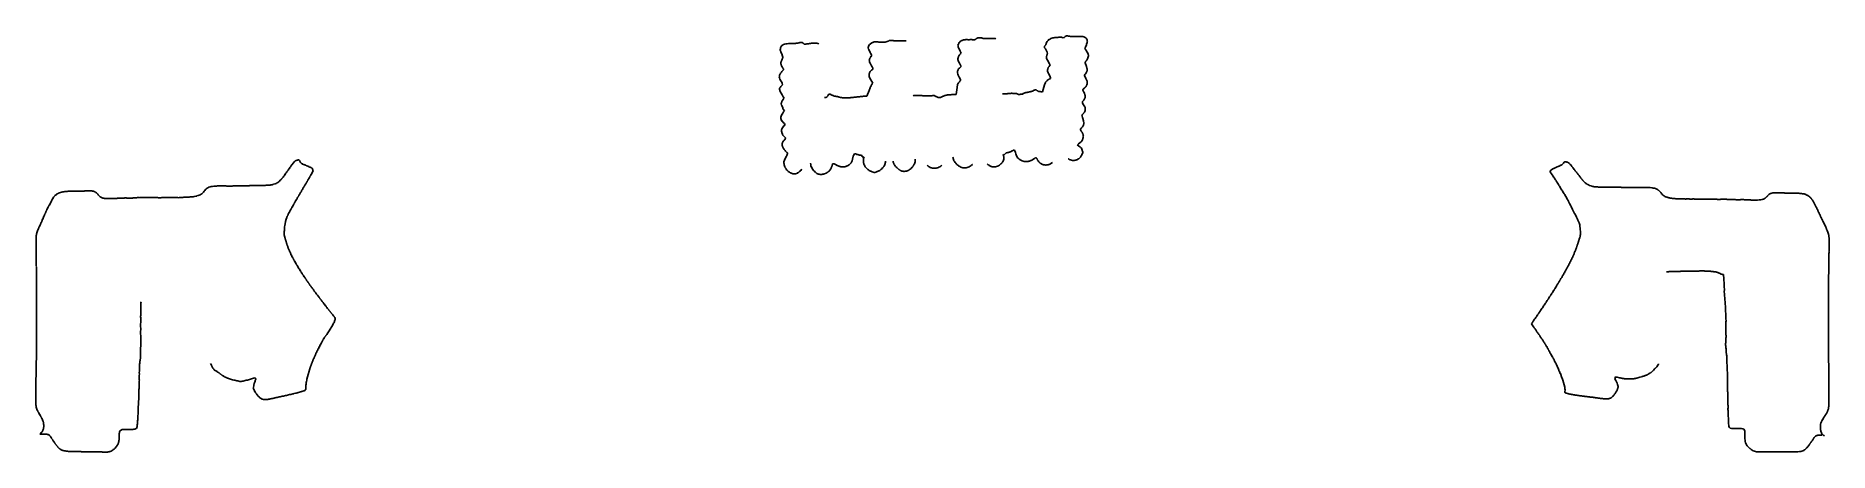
# Model space of a CAD drawing. Header units: metres. Extents: x -20.1 to 20.1, y 0 to 9.3.
import ezdxf

# ---------------------------------------------------------------- set-up
doc = ezdxf.new("R2010")
doc.units = ezdxf.units.M

msp = doc.modelspace()

# ---------------------------------------------------------------- linework, layer by layer
for p, q in [((0.974, 9.251), (0.984, 9.26)), ((0.984, 9.26), (0.998, 9.273)), ((0.998, 9.273), (1.007, 9.278)), ((1.007, 9.278), (1.021, 9.284)), ((1.021, 9.284), (1.031, 9.285)), ((1.031, 9.285), (1.045, 9.284)), ((1.045, 9.284), (1.054, 9.284)), ((1.054, 9.284), (1.069, 9.282)), ((1.069, 9.282), (1.078, 9.282)), ((1.078, 9.282), (1.092, 9.281)), ((1.092, 9.281), (1.101, 9.279)), ((1.101, 9.279), (1.116, 9.278)), ((1.116, 9.278), (1.125, 9.275)), ((1.125, 9.275), (1.14, 9.271)), ((1.14, 9.271), (1.148, 9.269)), ((1.148, 9.269), (1.163, 9.267)), ((1.163, 9.267), (1.172, 9.266)), ((1.172, 9.266), (1.187, 9.265)), ((1.187, 9.265), (1.195, 9.265)), ((1.195, 9.265), (1.211, 9.264)), ((1.211, 9.264), (1.219, 9.265)), ((1.219, 9.265), (1.234, 9.265)), ((1.234, 9.265), (1.242, 9.266)), ((1.242, 9.266), (1.258, 9.267)), ((1.258, 9.267), (1.266, 9.267)), ((1.266, 9.267), (1.282, 9.268)), ((1.282, 9.268), (1.289, 9.268)), ((1.289, 9.268), (1.305, 9.269)), ((1.305, 9.269), (1.313, 9.27)), ((1.313, 9.27), (1.329, 9.27)), ((1.329, 9.27), (1.337, 9.271)), ((1.337, 9.271), (1.352, 9.271)), ((1.352, 9.271), (1.36, 9.271)), ((1.36, 9.271), (1.376, 9.271)), ((1.376, 9.271), (1.384, 9.27)), ((1.384, 9.27), (1.4, 9.268)), ((1.4, 9.268), (1.407, 9.266)), ((1.407, 9.266), (1.423, 9.261)), ((2.627, 9.248), (2.651, 9.262)), ((2.651, 9.262), (2.655, 9.264)), ((2.655, 9.264), (2.656, 9.264)), ((2.656, 9.264), (2.657, 9.265)), ((2.657, 9.265), (2.679, 9.272)), ((2.679, 9.272), (2.68, 9.273)), ((2.68, 9.273), (2.701, 9.28)), ((2.701, 9.28), (2.702, 9.28)), ((2.702, 9.28), (2.724, 9.285)), ((2.724, 9.285), (2.725, 9.285)), ((2.725, 9.285), (2.748, 9.288)), ((2.748, 9.288), (2.771, 9.289)), ((2.748, 9.288), (2.748, 9.288)), ((2.771, 9.289), (2.772, 9.289)), ((2.772, 9.289), (2.795, 9.29)), ((2.795, 9.29), (2.818, 9.291)), ((2.795, 9.29), (2.795, 9.29)), ((2.818, 9.291), (2.819, 9.291)), ((2.819, 9.291), (2.842, 9.294)), ((2.842, 9.294), (2.866, 9.298)), ((2.842, 9.294), (2.842, 9.294)), ((2.866, 9.298), (2.866, 9.298)), ((2.866, 9.298), (2.889, 9.298)), ((2.889, 9.298), (2.889, 9.298)), ((2.889, 9.298), (2.902, 9.294)), ((2.902, 9.294), (2.913, 9.291)), ((2.913, 9.291), (2.913, 9.291)), ((2.913, 9.291), (2.936, 9.284)), ((2.936, 9.284), (2.937, 9.284)), ((2.937, 9.284), (2.96, 9.291)), ((2.96, 9.291), (2.984, 9.313)), ((2.96, 9.291), (2.96, 9.291)), ((2.984, 9.313), (3.007, 9.325)), ((2.984, 9.313), (2.984, 9.313)), ((3.007, 9.325), (3.031, 9.326)), ((3.007, 9.325), (3.007, 9.325)), ((3.031, 9.326), (3.031, 9.326)), ((3.031, 9.326), (3.054, 9.323)), ((3.054, 9.323), (3.055, 9.323)), ((3.055, 9.323), (3.078, 9.318)), ((3.078, 9.318), (3.078, 9.318)), ((3.078, 9.318), (3.101, 9.316)), ((3.101, 9.316), (3.102, 9.316)), ((3.102, 9.316), (3.125, 9.315)), ((3.125, 9.315), (3.126, 9.315)), ((3.126, 9.315), (3.148, 9.314)), ((3.148, 9.314), (3.149, 9.314)), ((3.149, 9.314), (3.172, 9.313)), ((3.172, 9.313), (3.173, 9.313)), ((3.173, 9.313), (3.195, 9.313)), ((3.195, 9.313), (3.197, 9.313)), ((3.197, 9.313), (3.219, 9.313)), ((3.219, 9.313), (3.22, 9.313)), ((3.22, 9.313), (3.242, 9.314)), ((3.242, 9.314), (3.244, 9.314)), ((3.244, 9.314), (3.247, 9.314)), ((3.247, 9.314), (3.296, 9.315)), ((3.296, 9.315), (3.326, 9.314)), ((3.326, 9.314), (3.33, 9.314)), ((3.33, 9.314), (3.358, 9.313)), ((3.358, 9.313), (3.362, 9.313)), ((3.362, 9.313), (3.386, 9.309)), ((3.386, 9.309), (3.389, 9.308)), ((3.389, 9.308), (3.41, 9.302)), ((3.41, 9.302), (3.414, 9.301)), ((3.414, 9.301), (3.431, 9.292)), ((3.431, 9.292), (3.434, 9.29)), ((3.434, 9.29), (3.449, 9.278)), ((3.449, 9.278), (3.452, 9.276)), ((3.452, 9.276), (3.463, 9.26)), ((3.463, 9.26), (3.465, 9.256)), ((-3.418, 9.01), (-3.412, 9.037)), ((-3.418, 9.008), (-3.418, 9.01)), ((-3.405, 8.974), (-3.418, 9.008)), ((-3.412, 9.038), (-3.406, 9.064)), ((-3.412, 9.037), (-3.412, 9.038)), ((-3.406, 9.064), (-3.403, 9.073)), ((-3.406, 9.064), (-3.406, 9.064)), ((-3.403, 8.97), (-3.405, 8.974)), ((-3.403, 9.073), (-3.397, 9.089)), ((-3.374, 8.9), (-3.403, 8.97)), ((-3.397, 9.089), (-3.382, 9.107)), ((-3.397, 9.089), (-3.397, 9.089)), ((-3.382, 9.107), (-3.363, 9.121)), ((-3.382, 9.107), (-3.382, 9.107)), ((-3.372, 8.895), (-3.374, 8.9)), ((-3.354, 8.846), (-3.372, 8.895)), ((-3.363, 9.121), (-3.343, 9.133)), ((-3.363, 9.121), (-3.363, 9.121)), ((-3.343, 9.133), (-3.342, 9.133)), ((-3.342, 9.133), (-3.319, 9.141)), ((-3.319, 9.141), (-3.318, 9.141)), ((-3.318, 9.141), (-3.293, 9.147)), ((-3.293, 9.147), (-3.292, 9.147)), ((-3.292, 9.147), (-3.263, 9.15)), ((-3.263, 9.15), (-3.262, 9.15)), ((-3.262, 9.15), (-3.229, 9.152)), ((-3.229, 9.152), (-3.195, 9.153)), ((-3.195, 9.153), (-3.187, 9.153)), ((-3.187, 9.153), (-3.181, 9.153)), ((-3.181, 9.153), (-3.163, 9.153)), ((-3.163, 9.153), (-3.158, 9.153)), ((-3.158, 9.153), (-3.139, 9.154)), ((-3.139, 9.154), (-3.134, 9.154)), ((-3.134, 9.154), (-3.116, 9.154)), ((-3.116, 9.154), (-3.111, 9.155)), ((-3.111, 9.155), (-3.092, 9.156)), ((-3.092, 9.156), (-3.087, 9.157)), ((-3.087, 9.157), (-3.068, 9.159)), ((-3.068, 9.159), (-3.063, 9.16)), ((-3.063, 9.16), (-3.045, 9.163)), ((-3.045, 9.163), (-3.04, 9.163)), ((-3.04, 9.163), (-3.021, 9.165)), ((-3.021, 9.165), (-3.017, 9.166)), ((-3.017, 9.166), (-2.998, 9.169)), ((-2.998, 9.169), (-2.993, 9.17)), ((-2.993, 9.17), (-2.974, 9.174)), ((-2.974, 9.174), (-2.969, 9.175)), ((-2.969, 9.175), (-2.951, 9.18)), ((-2.951, 9.18), (-2.946, 9.18)), ((-2.946, 9.18), (-2.927, 9.18)), ((-2.927, 9.18), (-2.922, 9.177)), ((-2.922, 9.177), (-2.903, 9.164)), ((-2.903, 9.164), (-2.899, 9.161)), ((-2.899, 9.161), (-2.879, 9.144)), ((-2.879, 9.144), (-2.876, 9.144)), ((-2.876, 9.144), (-2.856, 9.141)), ((-2.856, 9.141), (-2.852, 9.141)), ((-2.852, 9.141), (-2.832, 9.144)), ((-2.832, 9.144), (-2.828, 9.145)), ((-2.828, 9.145), (-2.808, 9.147)), ((-2.808, 9.147), (-2.805, 9.148)), ((-2.805, 9.148), (-2.785, 9.15)), ((-2.785, 9.15), (-2.781, 9.151)), ((-2.781, 9.151), (-2.761, 9.154)), ((-2.761, 9.154), (-2.758, 9.155)), ((-2.758, 9.155), (-2.738, 9.158)), ((-2.738, 9.158), (-2.734, 9.158)), ((-2.734, 9.158), (-2.714, 9.16)), ((-2.714, 9.16), (-2.711, 9.16)), ((-2.711, 9.16), (-2.69, 9.161)), ((-2.69, 9.161), (-2.687, 9.161)), ((-2.687, 9.161), (-2.667, 9.161)), ((-2.667, 9.161), (-2.664, 9.161)), ((-2.664, 9.161), (-2.643, 9.162)), ((-2.643, 9.162), (-2.64, 9.162)), ((-2.64, 9.162), (-2.619, 9.163)), ((-2.619, 9.163), (-2.617, 9.163)), ((-2.617, 9.163), (-2.596, 9.163)), ((-2.596, 9.163), (-2.593, 9.162)), ((-2.593, 9.162), (-2.572, 9.157)), ((-2.572, 9.157), (-2.57, 9.156)), ((-2.57, 9.156), (-2.548, 9.146)), ((-1.442, 9.064), (-1.435, 9.089)), ((-1.441, 9.06), (-1.442, 9.064)), ((-1.435, 9.03), (-1.441, 9.06)), ((-1.435, 9.089), (-1.434, 9.091)), ((-1.43, 9.02), (-1.435, 9.03)), ((-1.434, 9.091), (-1.424, 9.112)), ((-1.398, 8.953), (-1.43, 9.02)), ((-1.424, 9.112), (-1.423, 9.114)), ((-1.423, 9.114), (-1.41, 9.13)), ((-1.41, 9.131), (-1.394, 9.144)), ((-1.41, 9.13), (-1.41, 9.131)), ((-1.392, 8.942), (-1.398, 8.953)), ((-1.394, 9.144), (-1.393, 9.145)), ((-1.393, 9.145), (-1.391, 9.147)), ((-1.363, 8.886), (-1.392, 8.942)), ((-1.391, 9.147), (-1.361, 9.171)), ((-1.39, 8.847), (-1.379, 8.861)), ((-1.379, 8.861), (-1.376, 8.866)), ((-1.376, 8.866), (-1.365, 8.882)), ((-1.365, 8.882), (-1.363, 8.886)), ((-1.361, 9.171), (-1.342, 9.178)), ((-1.342, 9.178), (-1.339, 9.179)), ((-1.339, 9.179), (-1.321, 9.187)), ((-1.321, 9.187), (-1.318, 9.189)), ((-1.318, 9.189), (-1.299, 9.192)), ((-1.299, 9.192), (-1.295, 9.193)), ((-1.295, 9.193), (-1.275, 9.193)), ((-1.275, 9.193), (-1.272, 9.193)), ((-1.272, 9.193), (-1.252, 9.192)), ((-1.252, 9.192), (-1.248, 9.192)), ((-1.248, 9.192), (-1.228, 9.19)), ((-1.228, 9.19), (-1.224, 9.189)), ((-1.224, 9.189), (-1.205, 9.187)), ((-1.205, 9.187), (-1.201, 9.187)), ((-1.201, 9.187), (-1.181, 9.186)), ((-1.181, 9.186), (-1.177, 9.185)), ((-1.177, 9.185), (-1.158, 9.185)), ((-1.158, 9.185), (-1.153, 9.185)), ((-1.153, 9.185), (-1.134, 9.185)), ((-1.134, 9.185), (-1.13, 9.185)), ((-1.13, 9.185), (-1.111, 9.186)), ((-1.111, 9.186), (-1.106, 9.186)), ((-1.106, 9.186), (-1.087, 9.186)), ((-1.087, 9.186), (-1.082, 9.186)), ((-1.082, 9.186), (-1.064, 9.188)), ((-1.064, 9.188), (-1.059, 9.188)), ((-1.059, 9.188), (-1.04, 9.193)), ((-1.04, 9.193), (-1.035, 9.194)), ((-1.035, 9.194), (-1.017, 9.2)), ((-1.017, 9.2), (-1.012, 9.201)), ((-1.012, 9.201), (-0.993, 9.209)), ((-0.993, 9.209), (-0.988, 9.211)), ((-0.988, 9.211), (-0.969, 9.219)), ((-0.969, 9.219), (-0.965, 9.222)), ((-0.965, 9.222), (-0.946, 9.224)), ((-0.946, 9.224), (-0.941, 9.224)), ((-0.941, 9.224), (-0.922, 9.225)), ((-0.922, 9.225), (-0.917, 9.225)), ((-0.917, 9.225), (-0.899, 9.223)), ((-0.899, 9.223), (-0.894, 9.223)), ((-0.894, 9.223), (-0.875, 9.219)), ((-0.875, 9.219), (-0.87, 9.218)), ((-0.87, 9.218), (-0.852, 9.216)), ((-0.852, 9.216), (-0.846, 9.216)), ((-0.846, 9.216), (-0.828, 9.215)), ((-0.828, 9.215), (-0.823, 9.214)), ((-0.823, 9.214), (-0.805, 9.213)), ((-0.805, 9.213), (-0.799, 9.213)), ((-0.799, 9.213), (-0.781, 9.212)), ((-0.781, 9.212), (-0.775, 9.212)), ((-0.775, 9.212), (-0.758, 9.212)), ((-0.758, 9.212), (-0.752, 9.212)), ((-0.752, 9.212), (-0.734, 9.212)), ((-0.734, 9.212), (-0.728, 9.212)), ((-0.728, 9.212), (-0.711, 9.213)), ((-0.711, 9.213), (-0.704, 9.213)), ((-0.704, 9.213), (-0.687, 9.214)), ((-0.687, 9.214), (-0.681, 9.215)), ((-0.681, 9.215), (-0.664, 9.217)), ((-0.664, 9.217), (-0.657, 9.218)), ((-0.657, 9.218), (-0.64, 9.218)), ((-0.64, 9.218), (-0.633, 9.218)), ((-0.633, 9.218), (-0.617, 9.217)), ((-0.617, 9.217), (-0.61, 9.217)), ((-0.61, 9.217), (-0.593, 9.213)), ((-0.593, 9.213), (-0.586, 9.212)), ((0.573, 9.111), (0.581, 9.133)), ((0.575, 9.104), (0.573, 9.111)), ((0.582, 9.075), (0.575, 9.104)), ((0.577, 8.842), (0.583, 8.858)), ((0.581, 9.133), (0.583, 9.137)), ((0.589, 9.059), (0.582, 9.075)), ((0.583, 9.137), (0.591, 9.157)), ((0.583, 8.858), (0.586, 8.866)), ((0.586, 8.866), (0.594, 8.881)), ((0.615, 9.003), (0.589, 9.059)), ((0.591, 9.157), (0.593, 9.161)), ((0.593, 9.161), (0.604, 9.177)), ((0.594, 8.881), (0.598, 8.888)), ((0.598, 8.888), (0.609, 8.9)), ((0.604, 9.177), (0.605, 9.18)), ((0.605, 9.18), (0.618, 9.194)), ((0.609, 8.9), (0.614, 8.906)), ((0.614, 8.906), (0.626, 8.916)), ((0.623, 8.987), (0.615, 9.003)), ((0.618, 9.194), (0.621, 9.196)), ((0.621, 9.196), (0.626, 9.201)), ((0.646, 8.94), (0.623, 8.987)), ((0.626, 9.201), (0.648, 9.216)), ((0.626, 8.916), (0.632, 8.921)), ((0.632, 8.921), (0.642, 8.935)), ((0.642, 8.935), (0.646, 8.94)), ((0.648, 9.216), (0.658, 9.22)), ((0.658, 9.22), (0.67, 9.225)), ((0.67, 9.225), (0.68, 9.229)), ((0.68, 9.229), (0.692, 9.234)), ((0.692, 9.234), (0.702, 9.236)), ((0.702, 9.236), (0.715, 9.238)), ((0.715, 9.238), (0.725, 9.24)), ((0.725, 9.24), (0.738, 9.241)), ((0.738, 9.241), (0.748, 9.242)), ((0.748, 9.242), (0.762, 9.243)), ((0.762, 9.243), (0.772, 9.242)), ((0.772, 9.242), (0.785, 9.242)), ((0.785, 9.242), (0.795, 9.241)), ((0.795, 9.241), (0.809, 9.24)), ((0.809, 9.24), (0.819, 9.24)), ((0.819, 9.24), (0.832, 9.241)), ((0.832, 9.241), (0.842, 9.243)), ((0.842, 9.243), (0.856, 9.246)), ((0.856, 9.246), (0.866, 9.246)), ((0.866, 9.246), (0.88, 9.246)), ((0.88, 9.246), (0.889, 9.244)), ((0.889, 9.244), (0.903, 9.241)), ((0.903, 9.241), (0.913, 9.24)), ((0.913, 9.24), (0.927, 9.238)), ((0.927, 9.238), (0.936, 9.237)), ((0.936, 9.237), (0.951, 9.239)), ((0.951, 9.239), (0.96, 9.243)), ((0.96, 9.243), (0.974, 9.251)), ((2.517, 9.095), (2.529, 9.107)), ((2.519, 9.083), (2.517, 9.095)), ((2.519, 9.061), (2.519, 9.083)), ((2.537, 9.032), (2.519, 9.061)), ((2.529, 9.107), (2.534, 9.112)), ((2.534, 9.112), (2.543, 9.126)), ((2.571, 8.976), (2.537, 9.032)), ((2.543, 9.126), (2.547, 9.132)), ((2.547, 9.132), (2.554, 9.149)), ((2.554, 9.149), (2.557, 9.155)), ((2.557, 9.155), (2.562, 9.175)), ((2.562, 9.175), (2.564, 9.181)), ((2.562, 8.853), (2.564, 8.87)), ((2.564, 9.181), (2.573, 9.198)), ((2.564, 8.87), (2.566, 8.882)), ((2.566, 8.882), (2.571, 8.897)), ((2.574, 8.961), (2.571, 8.976)), ((2.571, 8.897), (2.574, 8.907)), ((2.573, 9.198), (2.576, 9.203)), ((2.583, 8.931), (2.574, 8.961)), ((2.574, 8.907), (2.579, 8.922)), ((2.576, 9.203), (2.588, 9.218)), ((2.579, 8.922), (2.583, 8.931)), ((2.588, 9.218), (2.591, 9.221)), ((2.591, 9.221), (2.604, 9.233)), ((2.604, 9.233), (2.608, 9.236)), ((2.608, 9.236), (2.623, 9.246)), ((2.623, 9.246), (2.627, 9.248)), ((3.436, 9.071), (3.424, 9.044)), ((3.424, 9.044), (3.428, 9.028)), ((3.428, 9.028), (3.444, 9.011)), ((3.458, 9.122), (3.436, 9.071)), ((3.444, 9.011), (3.456, 8.989)), ((3.456, 8.989), (3.461, 8.983)), ((3.462, 9.139), (3.458, 9.122)), ((3.461, 8.983), (3.475, 8.963)), ((3.471, 9.176), (3.462, 9.139)), ((3.465, 9.256), (3.471, 9.237)), ((3.471, 9.237), (3.473, 9.231)), ((3.473, 9.183), (3.471, 9.176)), ((3.473, 9.231), (3.478, 9.21)), ((3.48, 9.203), (3.473, 9.183)), ((3.475, 8.963), (3.477, 8.958)), ((3.477, 8.958), (3.488, 8.939)), ((3.478, 9.21), (3.48, 9.203)), ((3.488, 8.939), (3.49, 8.935)), ((3.49, 8.935), (3.498, 8.916)), ((3.498, 8.916), (3.499, 8.912)), ((3.506, 8.877), (3.498, 8.856)), ((3.499, 8.912), (3.505, 8.892)), ((3.505, 8.892), (3.505, 8.891)), ((3.505, 8.891), (3.507, 8.881)), ((3.507, 8.881), (3.506, 8.877)), ((-3.429, 8.449), (-3.427, 8.458)), ((-3.427, 8.458), (-3.419, 8.472)), ((-3.419, 8.472), (-3.415, 8.479)), ((-3.415, 8.479), (-3.405, 8.492)), ((-3.405, 8.492), (-3.402, 8.498)), ((-3.403, 8.726), (-3.397, 8.741)), ((-3.402, 8.721), (-3.403, 8.726)), ((-3.403, 8.711), (-3.402, 8.721)), ((-3.401, 8.702), (-3.403, 8.711)), ((-3.402, 8.498), (-3.391, 8.511)), ((-3.396, 8.688), (-3.401, 8.702)), ((-3.397, 8.741), (-3.394, 8.749)), ((-3.393, 8.679), (-3.396, 8.688)), ((-3.394, 8.749), (-3.389, 8.763)), ((-3.388, 8.664), (-3.393, 8.679)), ((-3.391, 8.511), (-3.386, 8.516)), ((-3.389, 8.763), (-3.386, 8.77)), ((-3.384, 8.655), (-3.388, 8.664)), ((-3.386, 8.77), (-3.383, 8.779)), ((-3.386, 8.516), (-3.38, 8.524)), ((-3.377, 8.641), (-3.384, 8.655)), ((-3.383, 8.779), (-3.374, 8.803)), ((-3.38, 8.524), (-3.367, 8.539)), ((-3.372, 8.631), (-3.377, 8.641)), ((-3.374, 8.803), (-3.364, 8.82)), ((-3.364, 8.616), (-3.372, 8.631)), ((-3.367, 8.539), (-3.351, 8.555)), ((-3.364, 8.82), (-3.362, 8.823)), ((-3.357, 8.604), (-3.364, 8.616)), ((-3.362, 8.823), (-3.355, 8.843)), ((-3.346, 8.588), (-3.357, 8.604)), ((-3.355, 8.843), (-3.354, 8.846)), ((-3.351, 8.555), (-3.339, 8.567)), ((-3.343, 8.58), (-3.346, 8.588)), ((-3.339, 8.567), (-3.343, 8.58)), ((-1.422, 8.448), (-1.42, 8.465)), ((-1.42, 8.465), (-1.418, 8.477)), ((-1.418, 8.477), (-1.413, 8.492)), ((-1.416, 8.773), (-1.413, 8.794)), ((-1.414, 8.762), (-1.416, 8.773)), ((-1.411, 8.735), (-1.414, 8.762)), ((-1.413, 8.794), (-1.412, 8.802)), ((-1.413, 8.492), (-1.41, 8.502)), ((-1.412, 8.802), (-1.405, 8.82)), ((-1.397, 8.711), (-1.411, 8.735)), ((-1.41, 8.502), (-1.403, 8.515)), ((-1.405, 8.82), (-1.403, 8.826)), ((-1.403, 8.826), (-1.393, 8.842)), ((-1.403, 8.515), (-1.398, 8.524)), ((-1.398, 8.524), (-1.39, 8.536)), ((-1.365, 8.657), (-1.397, 8.711)), ((-1.393, 8.842), (-1.39, 8.847)), ((-1.39, 8.536), (-1.384, 8.543)), ((-1.384, 8.543), (-1.373, 8.553)), ((-1.373, 8.553), (-1.367, 8.559)), ((-1.367, 8.559), (-1.355, 8.568)), ((-1.354, 8.635), (-1.365, 8.657)), ((-1.355, 8.568), (-1.347, 8.573)), ((-1.331, 8.591), (-1.354, 8.635)), ((-1.347, 8.573), (-1.337, 8.584)), ((-1.337, 8.584), (-1.331, 8.591)), ((0.561, 8.494), (0.562, 8.509)), ((0.568, 8.469), (0.561, 8.494)), ((0.562, 8.509), (0.563, 8.525)), ((0.563, 8.525), (0.567, 8.538)), ((0.567, 8.538), (0.57, 8.551)), ((0.575, 8.447), (0.568, 8.469)), ((0.57, 8.551), (0.576, 8.563)), ((0.573, 8.813), (0.576, 8.832)), ((0.574, 8.8), (0.573, 8.813)), ((0.576, 8.777), (0.574, 8.8)), ((0.576, 8.832), (0.577, 8.842)), ((0.589, 8.752), (0.576, 8.777)), ((0.576, 8.563), (0.581, 8.574)), ((0.581, 8.574), (0.589, 8.584)), ((0.61, 8.711), (0.589, 8.752)), ((0.589, 8.584), (0.595, 8.593)), ((0.595, 8.593), (0.605, 8.601)), ((0.605, 8.601), (0.613, 8.608)), ((0.625, 8.682), (0.61, 8.711)), ((0.613, 8.608), (0.624, 8.616)), ((0.624, 8.616), (0.633, 8.622)), ((0.646, 8.643), (0.625, 8.682)), ((0.633, 8.622), (0.64, 8.633)), ((0.64, 8.633), (0.646, 8.643)), ((2.563, 8.837), (2.562, 8.853)), ((2.565, 8.817), (2.563, 8.837)), ((2.584, 8.783), (2.565, 8.817)), ((2.605, 8.745), (2.584, 8.783)), ((2.585, 8.566), (2.588, 8.577)), ((2.585, 8.546), (2.585, 8.566)), ((2.585, 8.533), (2.585, 8.546)), ((2.598, 8.5), (2.585, 8.533)), ((2.588, 8.577), (2.592, 8.593)), ((2.592, 8.593), (2.596, 8.602)), ((2.596, 8.602), (2.602, 8.615)), ((2.606, 8.479), (2.598, 8.5)), ((2.602, 8.615), (2.608, 8.624)), ((2.623, 8.71), (2.605, 8.745)), ((2.633, 8.431), (2.606, 8.479)), ((2.608, 8.624), (2.616, 8.635)), ((2.616, 8.635), (2.623, 8.643)), ((2.641, 8.677), (2.623, 8.71)), ((2.623, 8.643), (2.632, 8.653)), ((2.632, 8.653), (2.636, 8.664)), ((2.636, 8.664), (2.641, 8.677)), ((3.423, 8.457), (3.411, 8.44)), ((3.425, 8.46), (3.423, 8.457)), ((3.438, 8.475), (3.425, 8.46)), ((3.432, 8.737), (3.426, 8.723)), ((3.426, 8.723), (3.436, 8.701)), ((3.436, 8.747), (3.432, 8.737)), ((3.445, 8.756), (3.436, 8.747)), ((3.436, 8.701), (3.451, 8.664)), ((3.44, 8.478), (3.438, 8.475)), ((3.451, 8.494), (3.44, 8.478)), ((3.452, 8.764), (3.445, 8.756)), ((3.451, 8.664), (3.458, 8.642)), ((3.454, 8.497), (3.451, 8.494)), ((3.459, 8.775), (3.452, 8.764)), ((3.462, 8.514), (3.454, 8.497)), ((3.458, 8.642), (3.469, 8.6)), ((3.465, 8.784), (3.459, 8.775)), ((3.464, 8.518), (3.462, 8.514)), ((3.47, 8.537), (3.464, 8.518)), ((3.472, 8.794), (3.465, 8.784)), ((3.469, 8.6), (3.471, 8.591)), ((3.471, 8.543), (3.47, 8.537)), ((3.471, 8.591), (3.477, 8.572)), ((3.476, 8.565), (3.471, 8.543)), ((3.479, 8.803), (3.472, 8.794)), ((3.477, 8.572), (3.476, 8.565)), ((3.483, 8.815), (3.479, 8.803)), ((3.49, 8.836), (3.483, 8.815)), ((3.497, 8.853), (3.49, 8.836)), ((3.498, 8.856), (3.497, 8.853)), ((-3.436, 8.406), (-3.435, 8.424)), ((-3.431, 8.387), (-3.436, 8.406)), ((-3.435, 8.433), (-3.429, 8.449)), ((-3.435, 8.424), (-3.435, 8.433)), ((-3.433, 8.132), (-3.429, 8.145)), ((-3.428, 8.11), (-3.433, 8.132)), ((-3.421, 8.353), (-3.431, 8.387)), ((-3.429, 8.145), (-3.427, 8.159)), ((-3.425, 8.091), (-3.428, 8.11)), ((-3.427, 8.159), (-3.42, 8.169)), ((-3.396, 8.045), (-3.425, 8.091)), ((-3.402, 8.321), (-3.421, 8.353)), ((-3.42, 8.169), (-3.413, 8.178)), ((-3.413, 8.178), (-3.405, 8.188)), ((-3.405, 8.188), (-3.397, 8.196)), ((-3.374, 8.273), (-3.402, 8.321)), ((-3.397, 8.196), (-3.389, 8.206)), ((-3.389, 8.206), (-3.382, 8.214)), ((-3.382, 8.214), (-3.373, 8.224)), ((-3.37, 8.255), (-3.374, 8.273)), ((-3.373, 8.224), (-3.366, 8.232)), ((-3.366, 8.232), (-3.37, 8.255)), ((-1.475, 7.976), (-1.422, 8.102)), ((-1.421, 8.433), (-1.422, 8.448)), ((-1.422, 8.102), (-1.399, 8.159)), ((-1.42, 8.414), (-1.421, 8.433)), ((-1.401, 8.379), (-1.42, 8.414)), ((-1.38, 8.342), (-1.401, 8.379)), ((-1.399, 8.159), (-1.394, 8.169)), ((-1.394, 8.169), (-1.387, 8.184)), ((-1.387, 8.184), (-1.383, 8.194)), ((-1.383, 8.194), (-1.377, 8.207)), ((-1.36, 8.304), (-1.38, 8.342)), ((-1.377, 8.207), (-1.372, 8.217)), ((-1.372, 8.217), (-1.366, 8.229)), ((-1.366, 8.229), (-1.36, 8.238)), ((-1.34, 8.268), (-1.36, 8.304)), ((-1.36, 8.238), (-1.354, 8.249)), ((-1.354, 8.249), (-1.347, 8.258)), ((-1.347, 8.258), (-1.34, 8.268)), ((0.535, 8.013), (0.547, 8.116)), ((0.547, 8.116), (0.56, 8.229)), ((0.56, 8.229), (0.565, 8.236)), ((0.565, 8.236), (0.574, 8.251)), ((0.574, 8.251), (0.579, 8.258)), ((0.604, 8.4), (0.575, 8.447)), ((0.579, 8.258), (0.587, 8.271)), ((0.587, 8.271), (0.592, 8.278)), ((0.592, 8.278), (0.601, 8.29)), ((0.601, 8.29), (0.606, 8.297)), ((0.625, 8.364), (0.604, 8.4)), ((0.606, 8.297), (0.616, 8.308)), ((0.616, 8.308), (0.622, 8.315)), ((0.622, 8.315), (0.631, 8.325)), ((0.629, 8.341), (0.625, 8.364)), ((0.631, 8.325), (0.629, 8.341)), ((2.072, 8.05), (2.08, 8.052)), ((2.08, 8.052), (2.095, 8.054)), ((2.095, 8.054), (2.104, 8.055)), ((2.104, 8.055), (2.119, 8.056)), ((2.119, 8.056), (2.127, 8.058)), ((2.127, 8.058), (2.142, 8.061)), ((2.142, 8.061), (2.151, 8.063)), ((2.151, 8.063), (2.166, 8.067)), ((2.166, 8.067), (2.175, 8.069)), ((2.175, 8.069), (2.19, 8.073)), ((2.19, 8.073), (2.198, 8.075)), ((2.198, 8.075), (2.213, 8.078)), ((2.213, 8.078), (2.222, 8.081)), ((2.222, 8.081), (2.237, 8.085)), ((2.237, 8.085), (2.245, 8.089)), ((2.245, 8.089), (2.26, 8.094)), ((2.26, 8.094), (2.269, 8.098)), ((2.269, 8.098), (2.284, 8.106)), ((2.284, 8.106), (2.292, 8.109)), ((2.292, 8.109), (2.308, 8.114)), ((2.308, 8.114), (2.316, 8.114)), ((2.316, 8.114), (2.331, 8.113)), ((2.331, 8.113), (2.338, 8.109)), ((2.338, 8.109), (2.354, 8.096)), ((2.354, 8.096), (2.364, 8.091)), ((2.364, 8.091), (2.381, 8.082)), ((2.381, 8.082), (2.389, 8.081)), ((2.389, 8.081), (2.404, 8.08)), ((2.404, 8.08), (2.412, 8.079)), ((2.412, 8.079), (2.427, 8.076)), ((2.427, 8.076), (2.434, 8.075)), ((2.434, 8.075), (2.45, 8.073)), ((2.45, 8.073), (2.457, 8.073)), ((2.457, 8.073), (2.474, 8.072)), ((2.474, 8.072), (2.519, 8.225)), ((2.519, 8.225), (2.536, 8.283)), ((2.536, 8.283), (2.54, 8.288)), ((2.54, 8.288), (2.552, 8.301)), ((2.552, 8.301), (2.557, 8.305)), ((2.557, 8.305), (2.569, 8.317)), ((2.569, 8.317), (2.574, 8.321)), ((2.574, 8.321), (2.586, 8.333)), ((2.586, 8.333), (2.592, 8.337)), ((2.592, 8.337), (2.605, 8.347)), ((2.605, 8.347), (2.612, 8.351)), ((2.612, 8.351), (2.627, 8.36)), ((2.627, 8.36), (2.634, 8.363)), ((2.647, 8.406), (2.633, 8.431)), ((2.634, 8.363), (2.649, 8.371)), ((2.649, 8.382), (2.647, 8.406)), ((2.649, 8.371), (2.649, 8.382)), ((3.378, 8.116), (3.375, 8.111)), ((3.375, 8.111), (3.401, 8.062)), ((3.385, 8.134), (3.378, 8.116)), ((3.389, 8.137), (3.385, 8.134)), ((3.405, 8.148), (3.389, 8.137)), ((3.401, 8.062), (3.411, 8.042)), ((3.409, 8.151), (3.405, 8.148)), ((3.423, 8.164), (3.409, 8.151)), ((3.411, 8.44), (3.415, 8.433)), ((3.415, 8.433), (3.443, 8.376)), ((3.425, 8.167), (3.423, 8.164)), ((3.439, 8.181), (3.425, 8.167)), ((3.441, 8.184), (3.439, 8.181)), ((3.453, 8.2), (3.441, 8.184)), ((3.443, 8.376), (3.444, 8.373)), ((3.444, 8.373), (3.468, 8.325)), ((3.455, 8.203), (3.453, 8.2)), ((3.464, 8.222), (3.455, 8.203)), ((3.465, 8.225), (3.464, 8.222)), ((3.471, 8.248), (3.465, 8.225)), ((3.468, 8.325), (3.475, 8.312)), ((3.472, 8.251), (3.471, 8.248)), ((3.476, 8.277), (3.472, 8.251)), ((3.475, 8.312), (3.475, 8.311)), ((3.475, 8.311), (3.476, 8.279)), ((3.476, 8.279), (3.476, 8.277)), ((-3.397, 7.8), (-3.394, 7.808)), ((-3.384, 7.776), (-3.397, 7.8)), ((-3.373, 8.007), (-3.396, 8.045)), ((-3.394, 7.808), (-3.388, 7.826)), ((-3.388, 7.826), (-3.385, 7.834)), ((-3.385, 7.834), (-3.38, 7.85)), ((-3.378, 7.767), (-3.384, 7.776)), ((-3.38, 7.85), (-3.377, 7.858)), ((-3.361, 7.715), (-3.378, 7.767)), ((-3.377, 7.858), (-3.371, 7.873)), ((-3.348, 7.963), (-3.373, 8.007)), ((-3.371, 7.873), (-3.366, 7.88)), ((-3.366, 7.88), (-3.358, 7.893)), ((-3.355, 7.696), (-3.361, 7.715)), ((-3.358, 7.893), (-3.352, 7.9)), ((-3.348, 7.685), (-3.355, 7.696)), ((-3.352, 7.9), (-3.342, 7.911)), ((-3.33, 7.932), (-3.348, 7.963)), ((-3.322, 7.646), (-3.348, 7.685)), ((-3.342, 7.911), (-3.338, 7.919)), ((-3.338, 7.919), (-3.33, 7.932)), ((-2.42, 7.945), (-2.414, 7.945)), ((-2.414, 7.945), (-2.397, 7.945)), ((-2.397, 7.945), (-2.39, 7.946)), ((-2.39, 7.946), (-2.373, 7.949)), ((-2.373, 7.949), (-2.367, 7.958)), ((-2.367, 7.958), (-2.35, 7.984)), ((-2.35, 7.984), (-2.343, 7.995)), ((-2.343, 7.995), (-2.326, 8.018)), ((-2.326, 8.018), (-2.319, 8.021)), ((-2.319, 8.021), (-2.303, 8.025)), ((-2.303, 8.025), (-2.296, 8.021)), ((-2.296, 8.021), (-2.279, 8.012)), ((-2.279, 8.012), (-2.272, 8.008)), ((-2.272, 8.008), (-2.255, 7.999)), ((-2.255, 7.999), (-2.249, 7.997)), ((-2.249, 7.997), (-2.232, 7.987)), ((-2.232, 7.987), (-2.225, 7.986)), ((-2.225, 7.986), (-2.208, 7.978)), ((-2.208, 7.978), (-2.202, 7.977)), ((-2.202, 7.977), (-2.184, 7.974)), ((-2.184, 7.974), (-2.178, 7.972)), ((-2.178, 7.972), (-2.161, 7.97)), ((-2.161, 7.97), (-2.155, 7.969)), ((-2.155, 7.969), (-2.137, 7.964)), ((-2.137, 7.964), (-2.131, 7.964)), ((-2.131, 7.964), (-2.113, 7.959)), ((-2.113, 7.959), (-2.108, 7.957)), ((-2.108, 7.957), (-2.089, 7.95)), ((-2.089, 7.95), (-2.084, 7.949)), ((-2.084, 7.949), (-2.066, 7.944)), ((-2.066, 7.944), (-2.061, 7.943)), ((-2.061, 7.943), (-2.042, 7.941)), ((-2.042, 7.941), (-2.037, 7.941)), ((-2.037, 7.941), (-2.018, 7.938)), ((-2.018, 7.938), (-2.014, 7.937)), ((-2.014, 7.937), (-1.995, 7.934)), ((-1.995, 7.934), (-1.99, 7.934)), ((-1.99, 7.934), (-1.971, 7.934)), ((-1.971, 7.934), (-1.967, 7.934)), ((-1.967, 7.934), (-1.947, 7.934)), ((-1.947, 7.934), (-1.943, 7.934)), ((-1.943, 7.934), (-1.924, 7.935)), ((-1.924, 7.935), (-1.92, 7.935)), ((-1.92, 7.935), (-1.9, 7.937)), ((-1.9, 7.937), (-1.896, 7.937)), ((-1.896, 7.937), (-1.877, 7.938)), ((-1.877, 7.938), (-1.873, 7.938)), ((-1.873, 7.938), (-1.853, 7.94)), ((-1.853, 7.94), (-1.849, 7.94)), ((-1.849, 7.94), (-1.829, 7.942)), ((-1.829, 7.942), (-1.826, 7.943)), ((-1.826, 7.943), (-1.806, 7.947)), ((-1.806, 7.947), (-1.802, 7.947)), ((-1.802, 7.947), (-1.782, 7.948)), ((-1.782, 7.948), (-1.779, 7.948)), ((-1.779, 7.948), (-1.758, 7.949)), ((-1.758, 7.949), (-1.755, 7.949)), ((-1.755, 7.949), (-1.735, 7.95)), ((-1.735, 7.95), (-1.732, 7.951)), ((-1.732, 7.951), (-1.711, 7.954)), ((-1.711, 7.954), (-1.708, 7.955)), ((-1.708, 7.955), (-1.687, 7.957)), ((-1.687, 7.957), (-1.684, 7.958)), ((-1.684, 7.958), (-1.664, 7.959)), ((-1.664, 7.959), (-1.661, 7.959)), ((-1.661, 7.959), (-1.64, 7.962)), ((-1.64, 7.962), (-1.637, 7.962)), ((-1.637, 7.962), (-1.617, 7.965)), ((-1.617, 7.965), (-1.614, 7.965)), ((-1.614, 7.965), (-1.593, 7.967)), ((-1.593, 7.967), (-1.59, 7.968)), ((-1.59, 7.968), (-1.569, 7.97)), ((-1.569, 7.97), (-1.567, 7.97)), ((-1.567, 7.97), (-1.546, 7.972)), ((-1.546, 7.972), (-1.543, 7.973)), ((-1.543, 7.973), (-1.522, 7.974)), ((-1.522, 7.974), (-1.519, 7.974)), ((-1.519, 7.974), (-1.498, 7.976)), ((-1.498, 7.976), (-1.495, 7.976)), ((-1.495, 7.976), (-1.475, 7.976)), ((-0.434, 7.983), (-0.414, 7.987)), ((-0.414, 7.987), (-0.411, 7.987)), ((-0.411, 7.987), (-0.39, 7.992)), ((-0.39, 7.992), (-0.387, 7.992)), ((-0.387, 7.992), (-0.367, 7.993)), ((-0.367, 7.993), (-0.364, 7.993)), ((-0.364, 7.993), (-0.343, 7.992)), ((-0.343, 7.992), (-0.34, 7.992)), ((-0.34, 7.992), (-0.32, 7.992)), ((-0.32, 7.992), (-0.316, 7.992)), ((-0.316, 7.992), (-0.296, 7.991)), ((-0.296, 7.991), (-0.293, 7.991)), ((-0.293, 7.991), (-0.273, 7.99)), ((-0.273, 7.99), (-0.269, 7.989)), ((-0.269, 7.989), (-0.249, 7.988)), ((-0.249, 7.988), (-0.245, 7.988)), ((-0.245, 7.988), (-0.226, 7.986)), ((-0.226, 7.986), (-0.222, 7.985)), ((-0.222, 7.985), (-0.202, 7.984)), ((-0.202, 7.984), (-0.198, 7.983)), ((-0.198, 7.983), (-0.179, 7.982)), ((-0.179, 7.982), (-0.174, 7.983)), ((-0.174, 7.983), (-0.155, 7.983)), ((-0.155, 7.983), (-0.151, 7.983)), ((-0.151, 7.983), (-0.132, 7.985)), ((-0.132, 7.985), (-0.127, 7.985)), ((-0.127, 7.985), (-0.108, 7.985)), ((-0.108, 7.985), (-0.103, 7.984)), ((-0.103, 7.984), (-0.084, 7.983)), ((-0.084, 7.983), (-0.08, 7.983)), ((-0.08, 7.983), (-0.061, 7.982)), ((-0.061, 7.982), (-0.056, 7.982)), ((-0.056, 7.982), (-0.037, 7.983)), ((-0.037, 7.983), (-0.032, 7.983)), ((-0.032, 7.983), (-0.014, 7.984)), ((-0.014, 7.984), (-0.009, 7.985)), ((-0.009, 7.985), (0.01, 7.987)), ((0.01, 7.987), (0.015, 7.987)), ((0.015, 7.987), (0.033, 7.987)), ((0.033, 7.987), (0.038, 7.986)), ((0.038, 7.986), (0.057, 7.98)), ((0.057, 7.98), (0.062, 7.977)), ((0.062, 7.977), (0.08, 7.968)), ((0.08, 7.968), (0.086, 7.965)), ((0.086, 7.965), (0.104, 7.956)), ((0.104, 7.956), (0.11, 7.953)), ((0.11, 7.953), (0.127, 7.947)), ((0.127, 7.947), (0.133, 7.945)), ((0.133, 7.945), (0.15, 7.942)), ((0.15, 7.942), (0.157, 7.943)), ((0.157, 7.943), (0.174, 7.946)), ((0.174, 7.946), (0.181, 7.948)), ((0.181, 7.948), (0.198, 7.954)), ((0.198, 7.954), (0.204, 7.956)), ((0.204, 7.956), (0.221, 7.963)), ((0.221, 7.963), (0.228, 7.966)), ((0.228, 7.966), (0.245, 7.973)), ((0.245, 7.973), (0.251, 7.976)), ((0.251, 7.976), (0.268, 7.983)), ((0.268, 7.983), (0.275, 7.986)), ((0.275, 7.986), (0.292, 7.992)), ((0.292, 7.992), (0.299, 7.994)), ((0.299, 7.994), (0.316, 7.999)), ((0.316, 7.999), (0.322, 8)), ((0.322, 8), (0.339, 8.003)), ((0.339, 8.003), (0.346, 8.003)), ((0.346, 8.003), (0.363, 8.006)), ((0.363, 8.006), (0.369, 8.006)), ((0.369, 8.006), (0.386, 8.007)), ((0.386, 8.007), (0.393, 8.008)), ((0.393, 8.008), (0.41, 8.008)), ((0.41, 8.008), (0.417, 8.008)), ((0.417, 8.008), (0.433, 8.009)), ((0.433, 8.009), (0.44, 8.009)), ((0.44, 8.009), (0.457, 8.01)), ((0.457, 8.01), (0.464, 8.01)), ((0.464, 8.01), (0.48, 8.011)), ((0.48, 8.011), (0.488, 8.011)), ((0.488, 8.011), (0.504, 8.012)), ((0.504, 8.012), (0.511, 8.012)), ((0.511, 8.012), (0.527, 8.013)), ((0.527, 8.013), (0.535, 8.013)), ((1.575, 8.028), (1.586, 8.028)), ((1.586, 8.028), (1.599, 8.028)), ((1.599, 8.028), (1.61, 8.028)), ((1.61, 8.028), (1.622, 8.028)), ((1.622, 8.028), (1.633, 8.028)), ((1.633, 8.028), (1.646, 8.029)), ((1.646, 8.029), (1.657, 8.029)), ((1.657, 8.029), (1.67, 8.03)), ((1.67, 8.03), (1.68, 8.03)), ((1.68, 8.03), (1.693, 8.031)), ((1.693, 8.031), (1.704, 8.031)), ((1.704, 8.031), (1.717, 8.032)), ((1.717, 8.032), (1.727, 8.033)), ((1.727, 8.033), (1.741, 8.035)), ((1.741, 8.035), (1.751, 8.036)), ((1.751, 8.036), (1.764, 8.037)), ((1.764, 8.037), (1.774, 8.038)), ((1.774, 8.038), (1.788, 8.038)), ((1.788, 8.038), (1.798, 8.036)), ((1.798, 8.036), (1.812, 8.033)), ((1.812, 8.033), (1.821, 8.033)), ((1.821, 8.033), (1.835, 8.032)), ((1.835, 8.032), (1.845, 8.033)), ((1.845, 8.033), (1.859, 8.033)), ((1.859, 8.033), (1.869, 8.033)), ((1.869, 8.033), (1.883, 8.033)), ((1.883, 8.033), (1.892, 8.031)), ((1.892, 8.031), (1.906, 8.025)), ((1.906, 8.025), (1.915, 8.022)), ((1.915, 8.022), (1.93, 8.013)), ((1.93, 8.013), (1.939, 8.011)), ((1.939, 8.011), (1.954, 8.011)), ((1.954, 8.011), (1.962, 8.012)), ((1.962, 8.012), (1.977, 8.019)), ((1.977, 8.019), (1.986, 8.021)), ((1.986, 8.021), (2.001, 8.019)), ((2.001, 8.019), (2.01, 8.021)), ((2.01, 8.021), (2.025, 8.016)), ((2.025, 8.016), (2.033, 8.022)), ((2.033, 8.022), (2.048, 8.04)), ((2.048, 8.04), (2.057, 8.043)), ((2.057, 8.043), (2.072, 8.05)), ((3.377, 7.861), (3.368, 7.853)), ((3.368, 7.853), (3.37, 7.835)), ((3.37, 7.835), (3.373, 7.815)), ((3.373, 7.815), (3.394, 7.781)), ((3.386, 7.869), (3.377, 7.861)), ((3.393, 7.877), (3.386, 7.869)), ((3.401, 7.887), (3.393, 7.877)), ((3.394, 7.781), (3.421, 7.735)), ((3.407, 7.896), (3.401, 7.887)), ((3.414, 7.908), (3.407, 7.896)), ((3.411, 8.042), (3.425, 8.007)), ((3.418, 7.918), (3.414, 7.908)), ((3.424, 7.931), (3.418, 7.918)), ((3.421, 7.735), (3.426, 7.718)), ((3.427, 7.653), (3.422, 7.634)), ((3.426, 7.942), (3.424, 7.931)), ((3.425, 8.007), (3.432, 7.989)), ((3.43, 7.958), (3.426, 7.942)), ((3.426, 7.718), (3.432, 7.691)), ((3.43, 7.66), (3.427, 7.653)), ((3.431, 7.969), (3.43, 7.958)), ((3.431, 7.681), (3.43, 7.66)), ((3.432, 7.989), (3.431, 7.969)), ((3.432, 7.691), (3.431, 7.681)), ((-3.4, 7.501), (-3.396, 7.524)), ((-3.4, 7.479), (-3.399, 7.501)), ((-3.399, 7.501), (-3.4, 7.501)), ((-3.399, 7.477), (-3.4, 7.479)), ((-3.395, 7.455), (-3.399, 7.477)), ((-3.396, 7.525), (-3.387, 7.547)), ((-3.396, 7.524), (-3.396, 7.525)), ((-3.395, 7.453), (-3.395, 7.455)), ((-3.384, 7.431), (-3.395, 7.453)), ((-3.387, 7.548), (-3.374, 7.571)), ((-3.387, 7.547), (-3.387, 7.548)), ((-3.383, 7.43), (-3.384, 7.431)), ((-3.37, 7.408), (-3.383, 7.43)), ((-3.377, 7.242), (-3.368, 7.262)), ((-3.374, 7.571), (-3.373, 7.573)), ((-3.374, 7.571), (-3.374, 7.571)), ((-3.373, 7.573), (-3.359, 7.595)), ((-3.368, 7.406), (-3.37, 7.408)), ((-3.35, 7.384), (-3.368, 7.406)), ((-3.368, 7.262), (-3.366, 7.266)), ((-3.366, 7.266), (-3.353, 7.286)), ((-3.359, 7.596), (-3.341, 7.621)), ((-3.359, 7.595), (-3.359, 7.596)), ((-3.353, 7.286), (-3.351, 7.29)), ((-3.351, 7.29), (-3.333, 7.31)), ((-3.347, 7.382), (-3.35, 7.384)), ((-3.322, 7.361), (-3.347, 7.382)), ((-3.341, 7.621), (-3.34, 7.622)), ((-3.34, 7.622), (-3.322, 7.646)), ((-3.333, 7.31), (-3.33, 7.313)), ((-3.33, 7.313), (-3.313, 7.334)), ((-3.321, 7.358), (-3.322, 7.361)), ((-3.311, 7.337), (-3.321, 7.358)), ((-3.313, 7.334), (-3.311, 7.337)), ((3.337, 7.252), (3.324, 7.24)), ((3.351, 7.264), (3.337, 7.252)), ((3.362, 7.276), (3.351, 7.264)), ((3.365, 7.553), (3.358, 7.533)), ((3.358, 7.533), (3.359, 7.527)), ((3.359, 7.527), (3.368, 7.496)), ((3.373, 7.288), (3.362, 7.276)), ((3.366, 7.557), (3.365, 7.553)), ((3.378, 7.571), (3.366, 7.557)), ((3.368, 7.496), (3.374, 7.476)), ((3.38, 7.3), (3.373, 7.288)), ((3.374, 7.476), (3.39, 7.425)), ((3.382, 7.575), (3.378, 7.571)), ((3.388, 7.313), (3.38, 7.3)), ((3.393, 7.589), (3.382, 7.575)), ((3.391, 7.323), (3.388, 7.313)), ((3.39, 7.425), (3.393, 7.409)), ((3.396, 7.337), (3.391, 7.323)), ((3.396, 7.593), (3.393, 7.589)), ((3.393, 7.409), (3.395, 7.4)), ((3.395, 7.4), (3.402, 7.39)), ((3.407, 7.607), (3.396, 7.593)), ((3.398, 7.347), (3.396, 7.337)), ((3.401, 7.361), (3.398, 7.347)), ((3.403, 7.37), (3.401, 7.361)), ((3.402, 7.39), (3.406, 7.384)), ((3.406, 7.384), (3.403, 7.37)), ((3.411, 7.612), (3.407, 7.607)), ((3.419, 7.628), (3.411, 7.612)), ((3.422, 7.634), (3.419, 7.628)), ((-3.387, 7.195), (-3.385, 7.214)), ((-3.386, 7.19), (-3.387, 7.195)), ((-3.383, 7.171), (-3.386, 7.19)), ((-3.385, 7.219), (-3.378, 7.238)), ((-3.385, 7.214), (-3.385, 7.219)), ((-3.382, 7.166), (-3.383, 7.171)), ((-3.377, 7.148), (-3.382, 7.166)), ((-3.378, 7.238), (-3.377, 7.242)), ((-3.375, 7.142), (-3.377, 7.148)), ((-3.368, 7.124), (-3.375, 7.142)), ((-3.371, 6.91), (-3.366, 6.926)), ((-3.371, 6.901), (-3.371, 6.91)), ((-3.371, 6.886), (-3.371, 6.901)), ((-3.371, 6.878), (-3.371, 6.886)), ((-3.37, 6.866), (-3.371, 6.878)), ((-3.367, 6.857), (-3.37, 6.866)), ((-3.365, 7.118), (-3.368, 7.124)), ((-3.364, 6.843), (-3.367, 6.857)), ((-3.366, 6.926), (-3.363, 6.934)), ((-3.355, 7.101), (-3.365, 7.118)), ((-3.363, 6.934), (-3.355, 6.95)), ((-3.35, 7.094), (-3.355, 7.101)), ((-3.355, 6.95), (-3.351, 6.959)), ((-3.351, 6.959), (-3.339, 6.974)), ((-3.336, 7.077), (-3.35, 7.094)), ((-3.339, 6.974), (-3.333, 6.982)), ((-3.328, 7.07), (-3.336, 7.077)), ((-3.333, 6.982), (-3.316, 6.999)), ((-3.309, 7.053), (-3.328, 7.07)), ((-3.316, 6.999), (-3.309, 7.006)), ((-3.304, 7.047), (-3.309, 7.053)), ((-3.309, 7.006), (-3.296, 7.023)), ((-3.291, 7.03), (-3.304, 7.047)), ((-3.296, 7.023), (-3.291, 7.03)), ((3.279, 6.905), (3.256, 6.884)), ((3.256, 6.884), (3.259, 6.881)), ((3.259, 6.881), (3.276, 6.861)), ((3.276, 6.861), (3.28, 6.858)), ((3.282, 6.908), (3.279, 6.905)), ((3.28, 6.858), (3.311, 6.838)), ((3.313, 6.928), (3.282, 6.908)), ((3.32, 6.932), (3.313, 6.928)), ((3.339, 6.952), (3.32, 6.932)), ((3.324, 7.24), (3.323, 7.229)), ((3.323, 7.229), (3.324, 7.216)), ((3.324, 7.216), (3.332, 7.206)), ((3.332, 7.206), (3.343, 7.193)), ((3.344, 6.956), (3.339, 6.952)), ((3.343, 7.193), (3.35, 7.183)), ((3.358, 6.975), (3.344, 6.956)), ((3.35, 7.183), (3.359, 7.169)), ((3.362, 6.98), (3.358, 6.975)), ((3.359, 7.169), (3.365, 7.16)), ((3.37, 6.998), (3.362, 6.98)), ((3.365, 7.16), (3.372, 7.146)), ((3.373, 7.004), (3.37, 6.998)), ((3.372, 7.146), (3.375, 7.137)), ((3.379, 7.021), (3.373, 7.004)), ((3.375, 7.137), (3.381, 7.122)), ((3.381, 7.027), (3.379, 7.021)), ((3.381, 7.122), (3.383, 7.114)), ((3.385, 7.044), (3.381, 7.027)), ((3.383, 7.114), (3.387, 7.098)), ((3.386, 7.051), (3.385, 7.044)), ((3.388, 7.068), (3.386, 7.051)), ((3.387, 7.098), (3.387, 7.091)), ((3.387, 7.091), (3.389, 7.075)), ((3.389, 7.075), (3.388, 7.068)), ((-14.375, 6.439), (-14.347, 6.475)), ((-14.347, 6.475), (-14.345, 6.479)), ((-14.345, 6.479), (-14.324, 6.504)), ((-14.324, 6.504), (-14.322, 6.506)), ((-14.322, 6.506), (-14.302, 6.521)), ((-14.302, 6.521), (-14.301, 6.521)), ((-14.301, 6.521), (-14.281, 6.532)), ((-14.281, 6.532), (-14.279, 6.533)), ((-14.279, 6.533), (-14.258, 6.54)), ((-14.258, 6.54), (-14.256, 6.541)), ((-14.256, 6.541), (-14.234, 6.547)), ((-14.234, 6.547), (-14.233, 6.547)), ((-14.233, 6.547), (-14.211, 6.535)), ((-14.211, 6.535), (-14.209, 6.533)), ((-14.209, 6.533), (-14.187, 6.49)), ((-14.187, 6.49), (-14.185, 6.485)), ((-14.185, 6.485), (-14.164, 6.466)), ((-14.164, 6.466), (-14.161, 6.464)), ((-14.161, 6.464), (-14.141, 6.455)), ((-14.141, 6.455), (-14.137, 6.453)), ((-14.137, 6.453), (-14.117, 6.445)), ((-14.117, 6.445), (-14.113, 6.444)), ((-14.113, 6.444), (-14.094, 6.436)), ((-3.36, 6.834), (-3.364, 6.843)), ((-3.355, 6.821), (-3.36, 6.834)), ((-3.35, 6.813), (-3.355, 6.821)), ((-3.343, 6.801), (-3.35, 6.813)), ((-3.337, 6.793), (-3.343, 6.801)), ((-3.329, 6.78), (-3.337, 6.793)), ((-3.333, 6.502), (-3.321, 6.541)), ((-3.333, 6.5), (-3.333, 6.502)), ((-3.332, 6.468), (-3.333, 6.5)), ((-3.331, 6.468), (-3.332, 6.468)), ((-3.328, 6.441), (-3.331, 6.468)), ((-3.308, 6.755), (-3.329, 6.78)), ((-3.328, 6.438), (-3.328, 6.441)), ((-3.321, 6.541), (-3.317, 6.55)), ((-3.317, 6.55), (-3.273, 6.632)), ((-3.297, 6.741), (-3.308, 6.755)), ((-3.284, 6.728), (-3.297, 6.741)), ((-3.281, 6.724), (-3.284, 6.728)), ((-3.266, 6.712), (-3.281, 6.724)), ((-3.273, 6.632), (-3.27, 6.641)), ((-3.27, 6.641), (-3.249, 6.688)), ((-3.262, 6.709), (-3.266, 6.712)), ((-3.251, 6.693), (-3.262, 6.709)), ((-3.249, 6.688), (-3.251, 6.693)), ((-2.732, 6.446), (-2.733, 6.473)), ((-2.732, 6.441), (-2.732, 6.446)), ((-2.726, 6.417), (-2.732, 6.441)), ((-2.245, 6.441), (-2.247, 6.434)), ((-2.239, 6.46), (-2.245, 6.441)), ((-2.226, 6.46), (-2.239, 6.46)), ((-2.201, 6.459), (-2.226, 6.46)), ((-2.188, 6.451), (-2.201, 6.459)), ((-2.175, 6.443), (-2.188, 6.451)), ((-2.163, 6.436), (-2.175, 6.443)), ((-1.858, 6.444), (-1.869, 6.436)), ((-1.845, 6.454), (-1.858, 6.444)), ((-1.835, 6.464), (-1.845, 6.454)), ((-1.822, 6.48), (-1.835, 6.464)), ((-1.813, 6.497), (-1.822, 6.48)), ((-1.798, 6.526), (-1.813, 6.497)), ((-1.791, 6.559), (-1.798, 6.526)), ((-1.776, 6.631), (-1.791, 6.559)), ((-1.77, 6.643), (-1.776, 6.631)), ((-1.752, 6.684), (-1.77, 6.643)), ((-1.748, 6.683), (-1.752, 6.684)), ((-1.729, 6.68), (-1.748, 6.683)), ((-1.724, 6.678), (-1.729, 6.68)), ((-1.705, 6.671), (-1.724, 6.678)), ((-1.7, 6.669), (-1.705, 6.671)), ((-1.681, 6.664), (-1.7, 6.669)), ((-1.676, 6.663), (-1.681, 6.664)), ((-1.657, 6.659), (-1.676, 6.663)), ((-1.653, 6.658), (-1.657, 6.659)), ((-1.633, 6.654), (-1.653, 6.658)), ((-1.629, 6.654), (-1.633, 6.654)), ((-1.61, 6.65), (-1.629, 6.654)), ((-1.606, 6.65), (-1.61, 6.65)), ((-1.587, 6.647), (-1.606, 6.65)), ((-1.575, 6.623), (-1.587, 6.647)), ((-1.568, 6.611), (-1.575, 6.623)), ((-1.552, 6.608), (-1.568, 6.611)), ((-1.534, 6.611), (-1.552, 6.608)), ((-1.549, 6.539), (-1.546, 6.561)), ((-1.549, 6.522), (-1.549, 6.539)), ((-1.548, 6.506), (-1.549, 6.522)), ((-1.546, 6.49), (-1.548, 6.506)), ((-1.546, 6.561), (-1.543, 6.579)), ((-1.544, 6.476), (-1.546, 6.49)), ((-1.54, 6.462), (-1.544, 6.476)), ((-1.543, 6.579), (-1.538, 6.598)), ((-1.537, 6.449), (-1.54, 6.462)), ((-1.538, 6.598), (-1.534, 6.611)), ((-1.532, 6.436), (-1.537, 6.449)), ((-1.068, 6.444), (-1.07, 6.439)), ((-1.061, 6.464), (-1.068, 6.444)), ((-1.06, 6.469), (-1.061, 6.464)), ((-1.054, 6.491), (-1.06, 6.469)), ((-1.053, 6.495), (-1.054, 6.491)), ((-1.05, 6.52), (-1.053, 6.495)), ((-0.882, 6.506), (-0.883, 6.516)), ((-0.878, 6.487), (-0.882, 6.506)), ((-0.875, 6.478), (-0.878, 6.487)), ((-0.869, 6.461), (-0.875, 6.478)), ((-0.864, 6.453), (-0.869, 6.461)), ((-0.857, 6.439), (-0.864, 6.453)), ((-0.407, 6.45), (-0.417, 6.432)), ((-0.405, 6.454), (-0.407, 6.45)), ((-0.397, 6.474), (-0.405, 6.454)), ((-0.396, 6.478), (-0.397, 6.474)), ((-0.389, 6.5), (-0.396, 6.478)), ((-0.383, 6.529), (-0.389, 6.503)), ((-0.389, 6.503), (-0.389, 6.5)), ((-0.383, 6.562), (-0.383, 6.531)), ((-0.383, 6.531), (-0.383, 6.529)), ((0.463, 6.581), (0.458, 6.608)), ((0.463, 6.579), (0.463, 6.581)), ((0.471, 6.554), (0.463, 6.579)), ((0.472, 6.552), (0.471, 6.554)), ((0.482, 6.529), (0.472, 6.552)), ((0.482, 6.528), (0.482, 6.529)), ((0.494, 6.507), (0.482, 6.528)), ((0.495, 6.507), (0.494, 6.507)), ((0.508, 6.487), (0.495, 6.507)), ((0.523, 6.47), (0.508, 6.487)), ((0.508, 6.487), (0.508, 6.487)), ((0.548, 6.445), (0.523, 6.47)), ((0.523, 6.47), (0.523, 6.47)), ((0.523, 6.47), (0.523, 6.47)), ((0.569, 6.427), (0.548, 6.445)), ((0.894, 6.441), (0.875, 6.423)), ((0.898, 6.445), (0.894, 6.441)), ((1.247, 6.441), (1.229, 6.457)), ((1.253, 6.436), (1.247, 6.441)), ((1.523, 6.443), (1.509, 6.43)), ((1.529, 6.448), (1.523, 6.443)), ((1.536, 6.455), (1.529, 6.448)), ((1.556, 6.475), (1.536, 6.455)), ((1.559, 6.477), (1.556, 6.475)), ((1.56, 6.479), (1.559, 6.478)), ((1.559, 6.478), (1.559, 6.477)), ((1.573, 6.496), (1.56, 6.479)), ((1.574, 6.496), (1.573, 6.496)), ((1.581, 6.506), (1.574, 6.496)), ((1.587, 6.516), (1.581, 6.506)), ((1.605, 6.656), (1.586, 6.663)), ((1.586, 6.663), (1.588, 6.658)), ((1.596, 6.539), (1.587, 6.516)), ((1.587, 6.516), (1.587, 6.516)), ((1.588, 6.658), (1.6, 6.626)), ((1.597, 6.539), (1.596, 6.539)), ((1.604, 6.564), (1.597, 6.539)), ((1.6, 6.626), (1.602, 6.62)), ((1.602, 6.62), (1.606, 6.597)), ((1.606, 6.594), (1.604, 6.566)), ((1.604, 6.566), (1.604, 6.564)), ((1.611, 6.656), (1.605, 6.656)), ((1.606, 6.597), (1.606, 6.594)), ((1.62, 6.667), (1.611, 6.656)), ((1.653, 6.703), (1.62, 6.667)), ((1.663, 6.705), (1.653, 6.703)), ((1.676, 6.707), (1.663, 6.705)), ((1.686, 6.709), (1.676, 6.707)), ((1.699, 6.712), (1.686, 6.709)), ((1.708, 6.715), (1.699, 6.712)), ((1.722, 6.718), (1.708, 6.715)), ((1.732, 6.721), (1.722, 6.718)), ((1.746, 6.725), (1.732, 6.721)), ((1.755, 6.728), (1.746, 6.725)), ((1.77, 6.734), (1.755, 6.728)), ((1.779, 6.738), (1.77, 6.734)), ((1.794, 6.746), (1.779, 6.738)), ((1.802, 6.751), (1.794, 6.746)), ((1.818, 6.761), (1.802, 6.751)), ((1.826, 6.763), (1.818, 6.761)), ((1.841, 6.765), (1.826, 6.763)), ((1.85, 6.745), (1.841, 6.765)), ((1.865, 6.709), (1.85, 6.745)), ((1.875, 6.678), (1.865, 6.709)), ((1.89, 6.635), (1.875, 6.678)), ((1.901, 6.616), (1.89, 6.635)), ((1.914, 6.595), (1.901, 6.616)), ((1.925, 6.583), (1.914, 6.595)), ((1.937, 6.57), (1.925, 6.583)), ((1.949, 6.562), (1.937, 6.57)), ((1.961, 6.552), (1.949, 6.562)), ((1.973, 6.545), (1.961, 6.552)), ((1.985, 6.538), (1.973, 6.545)), ((1.997, 6.533), (1.985, 6.538)), ((2.009, 6.528), (1.997, 6.533)), ((2.021, 6.523), (2.009, 6.528)), ((2.032, 6.519), (2.021, 6.523)), ((2.045, 6.515), (2.032, 6.519)), ((2.056, 6.512), (2.045, 6.515)), ((2.069, 6.51), (2.056, 6.512)), ((2.08, 6.509), (2.069, 6.51)), ((2.092, 6.508), (2.08, 6.509)), ((2.104, 6.508), (2.092, 6.508)), ((2.116, 6.508), (2.104, 6.508)), ((2.127, 6.508), (2.116, 6.508)), ((2.139, 6.509), (2.127, 6.508)), ((2.151, 6.511), (2.139, 6.509)), ((2.163, 6.514), (2.151, 6.511)), ((2.174, 6.517), (2.163, 6.514)), ((2.186, 6.52), (2.174, 6.517)), ((2.198, 6.524), (2.186, 6.52)), ((2.209, 6.529), (2.198, 6.524)), ((2.222, 6.534), (2.209, 6.529)), ((2.232, 6.54), (2.222, 6.534)), ((2.245, 6.546), (2.232, 6.54)), ((2.255, 6.553), (2.245, 6.546)), ((2.269, 6.562), (2.255, 6.553)), ((2.279, 6.57), (2.269, 6.562)), ((2.292, 6.58), (2.279, 6.57)), ((2.302, 6.587), (2.292, 6.58)), ((2.316, 6.597), (2.302, 6.587)), ((2.325, 6.593), (2.316, 6.597)), ((2.339, 6.588), (2.325, 6.593)), ((2.349, 6.569), (2.339, 6.588)), ((2.363, 6.543), (2.349, 6.569)), ((2.374, 6.526), (2.363, 6.543)), ((2.387, 6.505), (2.374, 6.526)), ((2.398, 6.493), (2.387, 6.505)), ((2.411, 6.48), (2.398, 6.493)), ((2.423, 6.472), (2.411, 6.48)), ((2.435, 6.463), (2.423, 6.472)), ((2.447, 6.457), (2.435, 6.463)), ((2.459, 6.45), (2.447, 6.457)), ((2.47, 6.446), (2.459, 6.45)), ((2.482, 6.441), (2.47, 6.446)), ((2.612, 6.442), (2.601, 6.438)), ((2.624, 6.446), (2.612, 6.442)), ((2.635, 6.451), (2.624, 6.446)), ((2.648, 6.456), (2.635, 6.451)), ((2.658, 6.462), (2.648, 6.456)), ((2.671, 6.47), (2.658, 6.462)), ((2.681, 6.476), (2.671, 6.47)), ((2.695, 6.487), (2.681, 6.476)), ((3.055, 6.568), (3.049, 6.573)), ((3.073, 6.557), (3.055, 6.568)), ((3.079, 6.554), (3.073, 6.557)), ((3.096, 6.546), (3.079, 6.554)), ((3.103, 6.545), (3.096, 6.546)), ((3.12, 6.539), (3.103, 6.545)), ((3.126, 6.537), (3.12, 6.539)), ((3.144, 6.534), (3.126, 6.537)), ((3.15, 6.533), (3.144, 6.534)), ((3.167, 6.533), (3.15, 6.533)), ((3.174, 6.533), (3.167, 6.533)), ((3.191, 6.535), (3.174, 6.533)), ((3.197, 6.536), (3.191, 6.535)), ((3.214, 6.539), (3.197, 6.536)), ((3.22, 6.541), (3.214, 6.539)), ((3.237, 6.546), (3.22, 6.541)), ((3.243, 6.548), (3.237, 6.546)), ((3.26, 6.556), (3.243, 6.548)), ((3.265, 6.559), (3.26, 6.556)), ((3.283, 6.569), (3.265, 6.559)), ((3.287, 6.573), (3.283, 6.569)), ((3.303, 6.587), (3.287, 6.573)), ((3.308, 6.592), (3.303, 6.587)), ((3.325, 6.609), (3.308, 6.592)), ((3.311, 6.838), (3.314, 6.836)), ((3.314, 6.836), (3.337, 6.814)), ((3.341, 6.633), (3.325, 6.609)), ((3.337, 6.814), (3.338, 6.813)), ((3.338, 6.813), (3.353, 6.79)), ((3.346, 6.641), (3.341, 6.633)), ((3.355, 6.658), (3.346, 6.641)), ((3.353, 6.79), (3.354, 6.789)), ((3.354, 6.789), (3.364, 6.766)), ((3.356, 6.661), (3.355, 6.658)), ((3.365, 6.678), (3.356, 6.661)), ((3.364, 6.766), (3.364, 6.766)), ((3.364, 6.766), (3.366, 6.758)), ((3.366, 6.68), (3.365, 6.678)), ((3.366, 6.758), (3.369, 6.742)), ((3.38, 6.702), (3.366, 6.68)), ((3.369, 6.742), (3.369, 6.741)), ((3.369, 6.741), (3.374, 6.718)), ((3.374, 6.718), (3.374, 6.717)), ((3.374, 6.717), (3.38, 6.704)), ((3.38, 6.704), (3.38, 6.702)), ((14.133, 6.438), (14.14, 6.442)), ((14.14, 6.442), (14.159, 6.462)), ((14.159, 6.462), (14.167, 6.47)), ((14.167, 6.47), (14.185, 6.493)), ((14.185, 6.493), (14.192, 6.502)), ((14.192, 6.502), (14.209, 6.503)), ((14.209, 6.503), (14.215, 6.504)), ((14.215, 6.504), (14.232, 6.5)), ((14.232, 6.5), (14.238, 6.498)), ((14.238, 6.498), (14.255, 6.493)), ((14.255, 6.493), (14.261, 6.491)), ((14.261, 6.491), (14.277, 6.481)), ((14.277, 6.481), (14.283, 6.478)), ((14.283, 6.478), (14.299, 6.464)), ((14.299, 6.464), (14.306, 6.458)), ((14.306, 6.458), (14.321, 6.441)), ((-14.712, 6.03), (-14.693, 6.042)), ((-14.693, 6.042), (-14.692, 6.042)), ((-14.692, 6.042), (-14.673, 6.056)), ((-14.673, 6.056), (-14.655, 6.071)), ((-14.673, 6.056), (-14.673, 6.056)), ((-14.655, 6.071), (-14.638, 6.088)), ((-14.655, 6.071), (-14.655, 6.071)), ((-14.638, 6.088), (-14.622, 6.105)), ((-14.638, 6.088), (-14.638, 6.088)), ((-14.622, 6.105), (-14.607, 6.124)), ((-14.622, 6.105), (-14.622, 6.105)), ((-14.607, 6.124), (-14.606, 6.125)), ((-14.607, 6.124), (-14.607, 6.124)), ((-14.606, 6.125), (-14.592, 6.142)), ((-14.592, 6.142), (-14.577, 6.161)), ((-14.592, 6.142), (-14.592, 6.142)), ((-14.577, 6.161), (-14.563, 6.18)), ((-14.577, 6.161), (-14.577, 6.161)), ((-14.563, 6.18), (-14.562, 6.18)), ((-14.562, 6.18), (-14.548, 6.198)), ((-14.548, 6.198), (-14.547, 6.199)), ((-14.547, 6.199), (-14.534, 6.218)), ((-14.534, 6.218), (-14.533, 6.218)), ((-14.533, 6.218), (-14.52, 6.237)), ((-14.52, 6.237), (-14.519, 6.238)), ((-14.519, 6.238), (-14.506, 6.257)), ((-14.506, 6.257), (-14.505, 6.258)), ((-14.505, 6.258), (-14.492, 6.276)), ((-14.492, 6.276), (-14.491, 6.278)), ((-14.491, 6.278), (-14.478, 6.296)), ((-14.478, 6.296), (-14.477, 6.298)), ((-14.477, 6.298), (-14.464, 6.315)), ((-14.464, 6.315), (-14.463, 6.317)), ((-14.463, 6.317), (-14.45, 6.334)), ((-14.45, 6.334), (-14.448, 6.336)), ((-14.448, 6.336), (-14.436, 6.353)), ((-14.436, 6.353), (-14.434, 6.356)), ((-14.434, 6.356), (-14.422, 6.373)), ((-14.422, 6.373), (-14.411, 6.389)), ((-14.411, 6.389), (-14.4, 6.404)), ((-14.4, 6.404), (-14.377, 6.436)), ((-14.377, 6.436), (-14.375, 6.439)), ((-14.094, 6.436), (-14.09, 6.434)), ((-14.09, 6.434), (-14.07, 6.426)), ((-14.07, 6.426), (-14.066, 6.424)), ((-14.066, 6.424), (-14.047, 6.416)), ((-14.048, 6.042), (-14.056, 6.028)), ((-14.044, 6.049), (-14.048, 6.042)), ((-14.047, 6.416), (-14.043, 6.414)), ((-14.036, 6.064), (-14.044, 6.049)), ((-14.043, 6.414), (-14.023, 6.406)), ((-14.032, 6.07), (-14.036, 6.064)), ((-14.024, 6.085), (-14.032, 6.07)), ((-14.021, 6.091), (-14.024, 6.085)), ((-14.023, 6.406), (-14.019, 6.404)), ((-14.012, 6.107), (-14.021, 6.091)), ((-14.019, 6.404), (-14, 6.395)), ((-14.009, 6.111), (-14.012, 6.107)), ((-13.999, 6.127), (-14.009, 6.111)), ((-14, 6.395), (-13.995, 6.393)), ((-13.997, 6.132), (-13.999, 6.127)), ((-13.986, 6.148), (-13.997, 6.132)), ((-13.995, 6.393), (-13.976, 6.385)), ((-13.984, 6.152), (-13.986, 6.148)), ((-13.974, 6.168), (-13.984, 6.152)), ((-13.976, 6.385), (-13.971, 6.383)), ((-13.972, 6.172), (-13.974, 6.168)), ((-13.962, 6.19), (-13.972, 6.172)), ((-13.971, 6.383), (-13.952, 6.374)), ((-13.96, 6.193), (-13.962, 6.19)), ((-13.95, 6.211), (-13.96, 6.193)), ((-13.952, 6.374), (-13.947, 6.372)), ((-13.948, 6.214), (-13.95, 6.211)), ((-13.938, 6.233), (-13.948, 6.214)), ((-13.947, 6.372), (-13.928, 6.363)), ((-13.937, 6.235), (-13.938, 6.233)), ((-13.926, 6.254), (-13.937, 6.235)), ((-13.928, 6.363), (-13.922, 6.361)), ((-13.925, 6.256), (-13.926, 6.254)), ((-13.915, 6.276), (-13.925, 6.256)), ((-13.922, 6.361), (-13.904, 6.301)), ((-13.904, 6.301), (-13.915, 6.281)), ((-13.915, 6.281), (-13.915, 6.276)), ((-3.32, 6.411), (-3.328, 6.438)), ((-3.328, 6.438), (-3.328, 6.438)), ((-3.31, 6.387), (-3.32, 6.411)), ((-3.32, 6.411), (-3.32, 6.411)), ((-3.31, 6.386), (-3.31, 6.387)), ((-3.299, 6.364), (-3.31, 6.386)), ((-3.298, 6.363), (-3.299, 6.364)), ((-3.286, 6.343), (-3.298, 6.363)), ((-3.286, 6.342), (-3.286, 6.343)), ((-3.272, 6.323), (-3.286, 6.342)), ((-3.257, 6.306), (-3.272, 6.323)), ((-3.272, 6.323), (-3.272, 6.323)), ((-3.256, 6.306), (-3.257, 6.306)), ((-3.24, 6.292), (-3.256, 6.306)), ((-3.236, 6.289), (-3.24, 6.292)), ((-3.211, 6.27), (-3.236, 6.289)), ((-3.191, 6.257), (-3.211, 6.27)), ((-3.188, 6.255), (-3.191, 6.257)), ((-3.168, 6.246), (-3.188, 6.255)), ((-3.165, 6.245), (-3.168, 6.246)), ((-3.145, 6.237), (-3.165, 6.245)), ((-3.142, 6.236), (-3.145, 6.237)), ((-3.122, 6.232), (-3.142, 6.236)), ((-3.12, 6.231), (-3.122, 6.232)), ((-3.099, 6.23), (-3.12, 6.231)), ((-3.097, 6.23), (-3.099, 6.23)), ((-3.076, 6.233), (-3.097, 6.23)), ((-3.073, 6.234), (-3.076, 6.233)), ((-3.052, 6.24), (-3.073, 6.234)), ((-3.049, 6.241), (-3.052, 6.24)), ((-3.029, 6.251), (-3.049, 6.241)), ((-3.026, 6.252), (-3.029, 6.251)), ((-3.006, 6.264), (-3.026, 6.252)), ((-3.002, 6.266), (-3.006, 6.264)), ((-2.983, 6.282), (-3.002, 6.266)), ((-2.979, 6.285), (-2.983, 6.282)), ((-2.96, 6.305), (-2.979, 6.285)), ((-2.955, 6.309), (-2.96, 6.305)), ((-2.937, 6.331), (-2.955, 6.309)), ((-2.932, 6.337), (-2.937, 6.331)), ((-2.726, 6.413), (-2.726, 6.417)), ((-2.718, 6.39), (-2.726, 6.413)), ((-2.716, 6.387), (-2.718, 6.39)), ((-2.707, 6.366), (-2.716, 6.387)), ((-2.706, 6.364), (-2.707, 6.366)), ((-2.695, 6.345), (-2.706, 6.364)), ((-2.693, 6.343), (-2.695, 6.345)), ((-2.681, 6.325), (-2.693, 6.343)), ((-2.68, 6.323), (-2.681, 6.325)), ((-2.666, 6.307), (-2.68, 6.323)), ((-2.665, 6.305), (-2.666, 6.307)), ((-2.662, 6.302), (-2.665, 6.305)), ((-2.642, 6.282), (-2.662, 6.302)), ((-2.624, 6.266), (-2.642, 6.282)), ((-2.618, 6.26), (-2.624, 6.266)), ((-2.602, 6.248), (-2.618, 6.26)), ((-2.596, 6.244), (-2.602, 6.248)), ((-2.58, 6.236), (-2.596, 6.244)), ((-2.575, 6.233), (-2.58, 6.236)), ((-2.557, 6.228), (-2.575, 6.233)), ((-2.551, 6.226), (-2.557, 6.228)), ((-2.533, 6.222), (-2.551, 6.226)), ((-2.528, 6.22), (-2.533, 6.222)), ((-2.51, 6.22), (-2.528, 6.22)), ((-2.505, 6.22), (-2.51, 6.22)), ((-2.487, 6.221), (-2.505, 6.22)), ((-2.482, 6.221), (-2.487, 6.221)), ((-2.464, 6.223), (-2.482, 6.221)), ((-2.459, 6.224), (-2.464, 6.223)), ((-2.442, 6.228), (-2.459, 6.224)), ((-2.427, 6.232), (-2.442, 6.228)), ((-2.419, 6.235), (-2.427, 6.232)), ((-2.388, 6.247), (-2.419, 6.235)), ((-2.379, 6.252), (-2.388, 6.247)), ((-2.368, 6.257), (-2.379, 6.252)), ((-2.359, 6.263), (-2.368, 6.257)), ((-2.348, 6.27), (-2.359, 6.263)), ((-2.34, 6.276), (-2.348, 6.27)), ((-2.329, 6.284), (-2.34, 6.276)), ((-2.322, 6.29), (-2.329, 6.284)), ((-2.313, 6.3), (-2.322, 6.29)), ((-2.306, 6.307), (-2.313, 6.3)), ((-2.297, 6.318), (-2.306, 6.307)), ((-2.292, 6.325), (-2.297, 6.318)), ((-2.284, 6.338), (-2.292, 6.325)), ((-2.28, 6.346), (-2.284, 6.338)), ((-2.274, 6.36), (-2.28, 6.346)), ((-2.27, 6.368), (-2.274, 6.36)), ((-2.264, 6.383), (-2.27, 6.368)), ((-2.261, 6.391), (-2.264, 6.383)), ((-2.255, 6.408), (-2.261, 6.391)), ((-2.253, 6.416), (-2.255, 6.408)), ((-2.247, 6.434), (-2.253, 6.416)), ((-2.151, 6.429), (-2.163, 6.436)), ((-2.139, 6.423), (-2.151, 6.429)), ((-2.127, 6.417), (-2.139, 6.423)), ((-2.115, 6.412), (-2.127, 6.417)), ((-2.104, 6.406), (-2.115, 6.412)), ((-2.091, 6.402), (-2.104, 6.406)), ((-2.08, 6.398), (-2.091, 6.402)), ((-2.068, 6.395), (-2.08, 6.398)), ((-2.057, 6.392), (-2.068, 6.395)), ((-2.045, 6.39), (-2.057, 6.392)), ((-2.034, 6.389), (-2.045, 6.39)), ((-2.021, 6.388), (-2.034, 6.389)), ((-2.01, 6.388), (-2.021, 6.388)), ((-1.998, 6.388), (-2.01, 6.388)), ((-1.986, 6.389), (-1.998, 6.388)), ((-1.974, 6.391), (-1.986, 6.389)), ((-1.963, 6.393), (-1.974, 6.391)), ((-1.951, 6.397), (-1.963, 6.393)), ((-1.939, 6.401), (-1.951, 6.397)), ((-1.928, 6.405), (-1.939, 6.401)), ((-1.916, 6.41), (-1.928, 6.405)), ((-1.904, 6.416), (-1.916, 6.41)), ((-1.892, 6.422), (-1.904, 6.416)), ((-1.881, 6.429), (-1.892, 6.422)), ((-1.869, 6.436), (-1.881, 6.429)), ((-1.527, 6.425), (-1.532, 6.436)), ((-1.52, 6.413), (-1.527, 6.425)), ((-1.514, 6.404), (-1.52, 6.413)), ((-1.507, 6.393), (-1.514, 6.404)), ((-1.501, 6.384), (-1.507, 6.393)), ((-1.492, 6.375), (-1.501, 6.384)), ((-1.485, 6.367), (-1.492, 6.375)), ((-1.468, 6.351), (-1.485, 6.367)), ((-1.453, 6.336), (-1.468, 6.351)), ((-1.446, 6.33), (-1.453, 6.336)), ((-1.436, 6.322), (-1.446, 6.33)), ((-1.427, 6.315), (-1.436, 6.322)), ((-1.416, 6.307), (-1.427, 6.315)), ((-1.405, 6.301), (-1.416, 6.307)), ((-1.393, 6.295), (-1.405, 6.301)), ((-1.382, 6.29), (-1.393, 6.295)), ((-1.37, 6.285), (-1.382, 6.29)), ((-1.359, 6.28), (-1.37, 6.285)), ((-1.346, 6.276), (-1.359, 6.28)), ((-1.335, 6.272), (-1.346, 6.276)), ((-1.323, 6.268), (-1.335, 6.272)), ((-1.312, 6.265), (-1.323, 6.268)), ((-1.3, 6.263), (-1.312, 6.265)), ((-1.288, 6.266), (-1.3, 6.263)), ((-1.276, 6.268), (-1.288, 6.266)), ((-1.266, 6.273), (-1.276, 6.268)), ((-1.253, 6.277), (-1.266, 6.273)), ((-1.243, 6.282), (-1.253, 6.277)), ((-1.23, 6.287), (-1.243, 6.282)), ((-1.219, 6.291), (-1.23, 6.287)), ((-1.206, 6.297), (-1.219, 6.291)), ((-1.196, 6.302), (-1.206, 6.297)), ((-1.183, 6.309), (-1.196, 6.302)), ((-1.174, 6.315), (-1.183, 6.309)), ((-1.162, 6.323), (-1.174, 6.315)), ((-1.154, 6.33), (-1.162, 6.323)), ((-1.142, 6.341), (-1.154, 6.33)), ((-1.117, 6.367), (-1.142, 6.341)), ((-1.108, 6.377), (-1.117, 6.367)), ((-1.105, 6.382), (-1.108, 6.377)), ((-1.093, 6.395), (-1.105, 6.382)), ((-1.09, 6.4), (-1.093, 6.395)), ((-1.08, 6.416), (-1.09, 6.4)), ((-1.078, 6.421), (-1.08, 6.416)), ((-1.07, 6.439), (-1.078, 6.421)), ((-0.851, 6.432), (-0.857, 6.439)), ((-0.842, 6.419), (-0.851, 6.432)), ((-0.837, 6.412), (-0.842, 6.419)), ((-0.828, 6.4), (-0.837, 6.412)), ((-0.809, 6.38), (-0.828, 6.4)), ((-0.801, 6.371), (-0.809, 6.38)), ((-0.794, 6.366), (-0.801, 6.371)), ((-0.777, 6.35), (-0.794, 6.366)), ((-0.77, 6.344), (-0.777, 6.35)), ((-0.754, 6.332), (-0.77, 6.344)), ((-0.746, 6.327), (-0.754, 6.332)), ((-0.73, 6.315), (-0.746, 6.327)), ((-0.723, 6.312), (-0.73, 6.315)), ((-0.707, 6.303), (-0.723, 6.312)), ((-0.7, 6.301), (-0.707, 6.303)), ((-0.684, 6.296), (-0.7, 6.301)), ((-0.677, 6.295), (-0.684, 6.296)), ((-0.661, 6.292), (-0.677, 6.295)), ((-0.654, 6.291), (-0.661, 6.292)), ((-0.638, 6.289), (-0.654, 6.291)), ((-0.63, 6.289), (-0.638, 6.289)), ((-0.614, 6.29), (-0.63, 6.289)), ((-0.607, 6.291), (-0.614, 6.29)), ((-0.591, 6.294), (-0.607, 6.291)), ((-0.584, 6.295), (-0.591, 6.294)), ((-0.567, 6.299), (-0.584, 6.295)), ((-0.561, 6.302), (-0.567, 6.299)), ((-0.545, 6.307), (-0.561, 6.302)), ((-0.539, 6.31), (-0.545, 6.307)), ((-0.522, 6.319), (-0.539, 6.31)), ((-0.518, 6.323), (-0.522, 6.319)), ((-0.501, 6.334), (-0.518, 6.323)), ((-0.497, 6.338), (-0.501, 6.334)), ((-0.48, 6.353), (-0.497, 6.338)), ((-0.476, 6.357), (-0.48, 6.353)), ((-0.448, 6.386), (-0.476, 6.357)), ((-0.443, 6.394), (-0.448, 6.386)), ((-0.432, 6.408), (-0.443, 6.394)), ((-0.429, 6.412), (-0.432, 6.408)), ((-0.419, 6.428), (-0.429, 6.412)), ((-0.417, 6.432), (-0.419, 6.428)), ((-0.117, 6.424), (-0.119, 6.425)), ((-0.095, 6.405), (-0.117, 6.424)), ((-0.093, 6.404), (-0.095, 6.405)), ((-0.071, 6.389), (-0.093, 6.404)), ((-0.069, 6.388), (-0.071, 6.389)), ((-0.047, 6.377), (-0.069, 6.388)), ((-0.045, 6.377), (-0.047, 6.377)), ((-0.024, 6.369), (-0.045, 6.377)), ((-0.021, 6.368), (-0.024, 6.369)), ((0, 6.363), (-0.021, 6.368)), ((0.003, 6.362), (0, 6.363)), ((0.024, 6.358), (0.003, 6.362)), ((0.026, 6.358), (0.024, 6.358)), ((0.048, 6.358), (0.026, 6.358)), ((0.05, 6.358), (0.048, 6.358)), ((0.071, 6.359), (0.05, 6.358)), ((0.073, 6.36), (0.071, 6.359)), ((0.095, 6.363), (0.073, 6.36)), ((0.097, 6.364), (0.095, 6.363)), ((0.118, 6.37), (0.097, 6.364)), ((0.12, 6.371), (0.118, 6.37)), ((0.142, 6.38), (0.12, 6.371)), ((0.143, 6.38), (0.142, 6.38)), ((0.165, 6.392), (0.143, 6.38)), ((0.167, 6.392), (0.165, 6.392)), ((0.189, 6.407), (0.167, 6.392)), ((0.19, 6.407), (0.189, 6.407)), ((0.212, 6.425), (0.19, 6.407)), ((0.571, 6.425), (0.569, 6.427)), ((0.592, 6.409), (0.571, 6.425)), ((0.593, 6.408), (0.592, 6.409)), ((0.615, 6.395), (0.593, 6.408)), ((0.616, 6.394), (0.615, 6.395)), ((0.639, 6.384), (0.616, 6.394)), ((0.64, 6.383), (0.639, 6.384)), ((0.662, 6.375), (0.64, 6.383)), ((0.663, 6.375), (0.662, 6.375)), ((0.685, 6.369), (0.663, 6.375)), ((0.686, 6.369), (0.685, 6.369)), ((0.708, 6.367), (0.686, 6.369)), ((0.71, 6.367), (0.708, 6.367)), ((0.732, 6.367), (0.71, 6.367)), ((0.733, 6.367), (0.732, 6.367)), ((0.755, 6.369), (0.733, 6.367)), ((0.757, 6.369), (0.755, 6.369)), ((0.779, 6.374), (0.757, 6.369)), ((0.78, 6.374), (0.779, 6.374)), ((0.802, 6.382), (0.78, 6.374)), ((0.804, 6.382), (0.802, 6.382)), ((0.825, 6.391), (0.804, 6.382)), ((0.828, 6.392), (0.825, 6.391)), ((0.848, 6.404), (0.828, 6.392)), ((0.851, 6.405), (0.848, 6.404)), ((0.871, 6.421), (0.851, 6.405)), ((0.875, 6.423), (0.871, 6.421)), ((1.271, 6.424), (1.253, 6.436)), ((1.277, 6.42), (1.271, 6.424)), ((1.295, 6.409), (1.277, 6.42)), ((1.3, 6.407), (1.295, 6.409)), ((1.319, 6.397), (1.3, 6.407)), ((1.324, 6.395), (1.319, 6.397)), ((1.343, 6.389), (1.324, 6.395)), ((1.348, 6.388), (1.343, 6.389)), ((1.367, 6.388), (1.348, 6.388)), ((1.371, 6.388), (1.367, 6.388)), ((1.39, 6.39), (1.371, 6.388)), ((1.395, 6.39), (1.39, 6.39)), ((1.413, 6.392), (1.395, 6.39)), ((1.419, 6.393), (1.413, 6.392)), ((1.436, 6.397), (1.419, 6.393)), ((1.442, 6.398), (1.436, 6.397)), ((1.459, 6.403), (1.442, 6.398)), ((1.465, 6.405), (1.459, 6.403)), ((1.481, 6.413), (1.465, 6.405)), ((1.487, 6.416), (1.481, 6.413)), ((1.503, 6.426), (1.487, 6.416)), ((1.509, 6.43), (1.503, 6.426)), ((2.494, 6.438), (2.482, 6.441)), ((2.506, 6.435), (2.494, 6.438)), ((2.518, 6.433), (2.506, 6.435)), ((2.53, 6.432), (2.518, 6.433)), ((2.542, 6.431), (2.53, 6.432)), ((2.553, 6.431), (2.542, 6.431)), ((2.565, 6.432), (2.553, 6.431)), ((2.577, 6.433), (2.565, 6.432)), ((2.588, 6.435), (2.577, 6.433)), ((2.601, 6.438), (2.588, 6.435)), ((13.867, 6.283), (13.869, 6.293)), ((13.878, 6.262), (13.867, 6.283)), ((13.869, 6.293), (13.87, 6.299)), ((13.87, 6.299), (13.88, 6.31)), ((13.895, 6.23), (13.878, 6.262)), ((13.88, 6.31), (13.886, 6.316)), ((13.886, 6.316), (13.898, 6.325)), ((13.912, 6.207), (13.895, 6.23)), ((13.898, 6.325), (13.906, 6.33)), ((13.906, 6.33), (13.92, 6.338)), ((13.933, 6.177), (13.912, 6.207)), ((13.92, 6.338), (13.928, 6.342)), ((13.928, 6.342), (13.942, 6.349)), ((13.945, 6.162), (13.933, 6.177)), ((13.942, 6.349), (13.95, 6.354)), ((13.948, 6.158), (13.945, 6.162)), ((13.959, 6.142), (13.948, 6.158)), ((13.95, 6.354), (13.964, 6.36)), ((13.962, 6.138), (13.959, 6.142)), ((13.973, 6.122), (13.962, 6.138)), ((13.964, 6.36), (13.972, 6.364)), ((13.972, 6.364), (13.987, 6.37)), ((13.976, 6.119), (13.973, 6.122)), ((13.987, 6.102), (13.976, 6.119)), ((13.987, 6.37), (13.995, 6.374)), ((13.989, 6.098), (13.987, 6.102)), ((14, 6.081), (13.989, 6.098)), ((13.995, 6.374), (14.01, 6.38)), ((14.002, 6.078), (14, 6.081)), ((14.013, 6.06), (14.002, 6.078)), ((14.01, 6.38), (14.018, 6.383)), ((14.015, 6.057), (14.013, 6.06)), ((14.027, 6.04), (14.015, 6.057)), ((14.018, 6.383), (14.029, 6.388)), ((14.028, 6.037), (14.027, 6.04)), ((14.029, 6.388), (14.049, 6.396)), ((14.049, 6.396), (14.065, 6.403)), ((14.065, 6.403), (14.072, 6.406)), ((14.072, 6.406), (14.088, 6.414)), ((14.088, 6.414), (14.095, 6.417)), ((14.095, 6.417), (14.111, 6.426)), ((14.111, 6.426), (14.117, 6.429)), ((14.117, 6.429), (14.133, 6.438)), ((14.321, 6.441), (14.329, 6.432)), ((14.329, 6.432), (14.347, 6.41)), ((14.347, 6.41), (14.357, 6.397)), ((14.357, 6.397), (14.374, 6.376)), ((14.374, 6.376), (14.385, 6.363)), ((14.385, 6.363), (14.395, 6.35)), ((14.395, 6.35), (14.409, 6.332)), ((14.409, 6.332), (14.417, 6.322)), ((14.417, 6.322), (14.423, 6.314)), ((14.423, 6.314), (14.431, 6.304)), ((14.431, 6.304), (14.438, 6.295)), ((14.438, 6.295), (14.446, 6.286)), ((14.446, 6.286), (14.453, 6.276)), ((14.453, 6.276), (14.46, 6.267)), ((14.46, 6.267), (14.468, 6.258)), ((14.468, 6.258), (14.475, 6.249)), ((14.475, 6.249), (14.483, 6.239)), ((14.483, 6.239), (14.489, 6.23)), ((14.489, 6.23), (14.497, 6.22)), ((14.497, 6.22), (14.503, 6.212)), ((14.503, 6.212), (14.511, 6.2)), ((14.511, 6.2), (14.517, 6.193)), ((14.517, 6.193), (14.526, 6.181)), ((14.526, 6.181), (14.531, 6.174)), ((14.531, 6.174), (14.54, 6.162)), ((14.54, 6.162), (14.545, 6.155)), ((14.545, 6.155), (14.555, 6.143)), ((14.555, 6.143), (14.56, 6.137)), ((14.56, 6.137), (14.57, 6.125)), ((14.57, 6.125), (14.575, 6.119)), ((14.575, 6.119), (14.585, 6.106)), ((14.585, 6.106), (14.589, 6.101)), ((14.589, 6.101), (14.6, 6.088)), ((14.6, 6.088), (14.605, 6.083)), ((14.605, 6.083), (14.616, 6.07)), ((14.616, 6.07), (14.62, 6.066)), ((14.62, 6.066), (14.632, 6.053)), ((14.632, 6.053), (14.636, 6.049)), ((14.636, 6.049), (14.649, 6.037)), ((-19.777, 5.624), (-19.765, 5.643)), ((-19.765, 5.644), (-19.753, 5.665)), ((-19.765, 5.643), (-19.765, 5.644)), ((-19.753, 5.665), (-19.742, 5.686)), ((-19.753, 5.665), (-19.753, 5.665)), ((-19.742, 5.686), (-19.741, 5.687)), ((-19.741, 5.687), (-19.73, 5.707)), ((-19.73, 5.707), (-19.729, 5.708)), ((-19.729, 5.708), (-19.715, 5.727)), ((-19.715, 5.727), (-19.714, 5.727)), ((-19.714, 5.727), (-19.699, 5.743)), ((-19.699, 5.743), (-19.698, 5.744)), ((-19.698, 5.744), (-19.68, 5.758)), ((-19.68, 5.758), (-19.679, 5.759)), ((-19.679, 5.759), (-19.661, 5.773)), ((-19.661, 5.773), (-19.66, 5.774)), ((-19.66, 5.774), (-19.641, 5.786)), ((-19.641, 5.786), (-19.639, 5.787)), ((-19.639, 5.787), (-19.619, 5.797)), ((-19.619, 5.797), (-19.617, 5.798)), ((-19.617, 5.798), (-19.596, 5.808)), ((-19.596, 5.808), (-19.594, 5.808)), ((-19.594, 5.808), (-19.572, 5.817)), ((-19.572, 5.817), (-19.57, 5.817)), ((-19.57, 5.817), (-19.547, 5.824)), ((-19.547, 5.824), (-19.544, 5.824)), ((-19.544, 5.824), (-19.52, 5.828)), ((-19.52, 5.828), (-19.517, 5.829)), ((-19.517, 5.829), (-19.491, 5.833)), ((-19.491, 5.833), (-19.483, 5.834)), ((-19.483, 5.834), (-19.453, 5.838)), ((-19.453, 5.838), (-19.438, 5.839)), ((-19.438, 5.839), (-19.429, 5.84)), ((-19.429, 5.84), (-19.415, 5.84)), ((-19.415, 5.84), (-19.406, 5.841)), ((-19.406, 5.841), (-19.391, 5.841)), ((-19.391, 5.841), (-19.382, 5.842)), ((-19.382, 5.842), (-19.368, 5.842)), ((-19.368, 5.842), (-19.358, 5.842)), ((-19.358, 5.842), (-19.344, 5.843)), ((-19.344, 5.843), (-19.335, 5.843)), ((-19.335, 5.843), (-19.321, 5.843)), ((-19.321, 5.843), (-19.311, 5.844)), ((-19.311, 5.844), (-19.297, 5.844)), ((-19.297, 5.844), (-19.287, 5.844)), ((-19.287, 5.844), (-19.274, 5.844)), ((-19.274, 5.844), (-19.264, 5.844)), ((-19.264, 5.844), (-19.25, 5.845)), ((-19.25, 5.845), (-19.24, 5.845)), ((-19.24, 5.845), (-19.227, 5.845)), ((-19.227, 5.845), (-19.216, 5.846)), ((-19.216, 5.846), (-19.203, 5.846)), ((-19.203, 5.846), (-19.193, 5.846)), ((-19.193, 5.846), (-19.18, 5.846)), ((-19.18, 5.846), (-19.169, 5.846)), ((-19.169, 5.846), (-19.156, 5.846)), ((-19.156, 5.846), (-19.146, 5.846)), ((-19.146, 5.846), (-19.133, 5.846)), ((-19.133, 5.846), (-19.122, 5.846)), ((-19.122, 5.846), (-19.109, 5.846)), ((-19.109, 5.846), (-19.098, 5.846)), ((-19.098, 5.846), (-19.085, 5.847)), ((-19.085, 5.847), (-19.075, 5.847)), ((-19.075, 5.847), (-19.062, 5.848)), ((-19.062, 5.848), (-19.051, 5.848)), ((-19.051, 5.848), (-19.038, 5.848)), ((-19.038, 5.848), (-19.027, 5.849)), ((-19.027, 5.849), (-19.015, 5.85)), ((-19.015, 5.85), (-19.004, 5.85)), ((-19.004, 5.85), (-18.991, 5.851)), ((-18.991, 5.851), (-18.98, 5.852)), ((-18.98, 5.852), (-18.968, 5.852)), ((-18.968, 5.852), (-18.956, 5.853)), ((-18.956, 5.853), (-18.932, 5.852)), ((-18.932, 5.852), (-18.9, 5.851)), ((-18.9, 5.851), (-18.883, 5.85)), ((-18.883, 5.85), (-18.871, 5.85)), ((-18.871, 5.85), (-18.855, 5.847)), ((-18.855, 5.847), (-18.844, 5.846)), ((-18.844, 5.846), (-18.83, 5.841)), ((-18.83, 5.841), (-18.82, 5.839)), ((-18.82, 5.839), (-18.807, 5.833)), ((-18.807, 5.833), (-18.798, 5.828)), ((-18.798, 5.828), (-18.786, 5.822)), ((-18.786, 5.822), (-18.777, 5.817)), ((-18.777, 5.817), (-18.768, 5.808)), ((-18.768, 5.808), (-18.76, 5.801)), ((-18.76, 5.801), (-18.752, 5.792)), ((-18.752, 5.792), (-18.744, 5.784)), ((-18.744, 5.784), (-18.736, 5.774)), ((-18.736, 5.774), (-18.729, 5.765)), ((-18.729, 5.765), (-18.721, 5.757)), ((-18.721, 5.757), (-18.713, 5.748)), ((-18.713, 5.748), (-18.706, 5.739)), ((-18.706, 5.739), (-18.697, 5.73)), ((-18.697, 5.73), (-18.689, 5.723)), ((-18.689, 5.723), (-18.679, 5.715)), ((-18.679, 5.715), (-18.671, 5.71)), ((-18.671, 5.71), (-18.66, 5.703)), ((-18.66, 5.703), (-18.651, 5.699)), ((-18.651, 5.699), (-18.639, 5.694)), ((-18.639, 5.694), (-18.628, 5.691)), ((-18.628, 5.691), (-18.613, 5.687)), ((-18.613, 5.687), (-18.601, 5.686)), ((-18.601, 5.686), (-18.582, 5.683)), ((-18.582, 5.683), (-18.569, 5.682)), ((-18.569, 5.682), (-18.549, 5.68)), ((-18.549, 5.68), (-18.52, 5.678)), ((-18.52, 5.678), (-18.506, 5.677)), ((-18.506, 5.677), (-18.499, 5.677)), ((-18.499, 5.677), (-18.482, 5.677)), ((-18.482, 5.677), (-18.475, 5.677)), ((-18.475, 5.677), (-18.458, 5.677)), ((-18.458, 5.677), (-18.452, 5.677)), ((-18.452, 5.677), (-18.435, 5.678)), ((-18.435, 5.678), (-18.428, 5.678)), ((-18.428, 5.678), (-18.411, 5.678)), ((-18.411, 5.678), (-18.404, 5.679)), ((-18.404, 5.679), (-18.387, 5.679)), ((-18.387, 5.679), (-18.381, 5.68)), ((-18.381, 5.68), (-18.364, 5.68)), ((-18.364, 5.68), (-18.357, 5.68)), ((-18.357, 5.68), (-18.34, 5.681)), ((-18.34, 5.681), (-18.334, 5.681)), ((-18.334, 5.681), (-18.317, 5.682)), ((-18.317, 5.682), (-18.31, 5.683)), ((-18.31, 5.683), (-18.293, 5.684)), ((-18.293, 5.684), (-18.287, 5.684)), ((-18.287, 5.684), (-18.269, 5.686)), ((-18.269, 5.686), (-18.263, 5.686)), ((-18.263, 5.686), (-18.246, 5.687)), ((-18.246, 5.687), (-18.24, 5.687)), ((-18.24, 5.687), (-18.222, 5.688)), ((-18.222, 5.688), (-18.216, 5.689)), ((-18.216, 5.689), (-18.198, 5.69)), ((-18.198, 5.69), (-18.193, 5.69)), ((-18.193, 5.69), (-18.175, 5.69)), ((-18.175, 5.69), (-18.169, 5.69)), ((-18.169, 5.69), (-18.151, 5.691)), ((-18.151, 5.691), (-18.146, 5.691)), ((-18.146, 5.691), (-18.127, 5.692)), ((-18.127, 5.692), (-18.122, 5.692)), ((-18.122, 5.692), (-18.104, 5.692)), ((-18.104, 5.692), (-18.099, 5.692)), ((-18.099, 5.692), (-18.08, 5.691)), ((-18.08, 5.691), (-18.075, 5.691)), ((-18.075, 5.691), (-18.057, 5.689)), ((-18.057, 5.689), (-18.051, 5.689)), ((-18.051, 5.689), (-18.033, 5.688)), ((-18.033, 5.688), (-18.028, 5.688)), ((-18.028, 5.688), (-18.009, 5.688)), ((-18.009, 5.688), (-18.004, 5.688)), ((-18.004, 5.688), (-17.986, 5.688)), ((-17.986, 5.688), (-17.981, 5.689)), ((-17.981, 5.689), (-17.962, 5.69)), ((-17.962, 5.69), (-17.957, 5.691)), ((-17.957, 5.691), (-17.938, 5.693)), ((-17.938, 5.693), (-17.934, 5.693)), ((-17.934, 5.693), (-17.915, 5.694)), ((-17.915, 5.694), (-17.91, 5.694)), ((-17.91, 5.694), (-17.891, 5.695)), ((-17.891, 5.695), (-17.887, 5.696)), ((-17.887, 5.696), (-17.867, 5.697)), ((-17.867, 5.697), (-17.863, 5.697)), ((-17.863, 5.697), (-17.844, 5.699)), ((-17.844, 5.699), (-17.84, 5.699)), ((-17.84, 5.699), (-17.82, 5.699)), ((-17.82, 5.699), (-17.816, 5.699)), ((-17.816, 5.699), (-17.796, 5.698)), ((-17.796, 5.698), (-17.793, 5.699)), ((-17.793, 5.699), (-17.773, 5.699)), ((-17.773, 5.699), (-17.769, 5.699)), ((-17.769, 5.699), (-17.749, 5.699)), ((-17.749, 5.699), (-17.746, 5.699)), ((-17.746, 5.699), (-17.726, 5.699)), ((-17.726, 5.699), (-17.722, 5.699)), ((-17.722, 5.699), (-17.702, 5.699)), ((-17.702, 5.699), (-17.699, 5.699)), ((-17.699, 5.699), (-17.678, 5.699)), ((-17.678, 5.699), (-17.675, 5.699)), ((-17.675, 5.699), (-17.655, 5.7)), ((-17.655, 5.7), (-17.651, 5.7)), ((-17.651, 5.7), (-17.631, 5.7)), ((-17.631, 5.7), (-17.628, 5.7)), ((-17.628, 5.7), (-17.607, 5.699)), ((-17.607, 5.699), (-17.604, 5.699)), ((-17.604, 5.699), (-17.584, 5.7)), ((-17.584, 5.7), (-17.581, 5.7)), ((-17.581, 5.7), (-17.56, 5.7)), ((-17.56, 5.7), (-17.557, 5.7)), ((-17.557, 5.7), (-17.536, 5.7)), ((-17.536, 5.7), (-17.534, 5.7)), ((-17.534, 5.7), (-17.513, 5.7)), ((-17.513, 5.7), (-17.51, 5.7)), ((-17.51, 5.7), (-17.489, 5.701)), ((-17.489, 5.701), (-17.487, 5.702)), ((-17.487, 5.702), (-17.465, 5.702)), ((-17.465, 5.702), (-17.463, 5.702)), ((-17.463, 5.702), (-17.442, 5.701)), ((-17.442, 5.701), (-17.44, 5.701)), ((-17.44, 5.701), (-17.418, 5.7)), ((-17.418, 5.7), (-17.416, 5.7)), ((-17.416, 5.7), (-17.394, 5.7)), ((-17.394, 5.7), (-17.393, 5.699)), ((-17.393, 5.699), (-17.371, 5.698)), ((-17.371, 5.698), (-17.369, 5.698)), ((-17.369, 5.698), (-17.347, 5.697)), ((-17.347, 5.697), (-17.346, 5.697)), ((-17.346, 5.697), (-17.324, 5.698)), ((-17.324, 5.698), (-17.322, 5.698)), ((-17.322, 5.698), (-17.3, 5.7)), ((-17.3, 5.7), (-17.299, 5.7)), ((-17.299, 5.7), (-17.276, 5.701)), ((-17.276, 5.701), (-17.275, 5.701)), ((-17.275, 5.701), (-17.253, 5.701)), ((-17.253, 5.701), (-17.252, 5.701)), ((-17.252, 5.701), (-17.229, 5.701)), ((-17.229, 5.701), (-17.228, 5.701)), ((-17.228, 5.701), (-17.205, 5.701)), ((-17.205, 5.701), (-17.204, 5.701)), ((-17.204, 5.701), (-17.182, 5.702)), ((-17.182, 5.702), (-17.181, 5.702)), ((-17.181, 5.702), (-17.158, 5.703)), ((-17.158, 5.703), (-17.157, 5.703)), ((-17.157, 5.703), (-17.134, 5.702)), ((-17.134, 5.702), (-17.134, 5.702)), ((-17.134, 5.702), (-17.111, 5.701)), ((-17.111, 5.701), (-17.11, 5.701)), ((-17.11, 5.701), (-17.087, 5.701)), ((-17.087, 5.701), (-17.087, 5.701)), ((-17.087, 5.701), (-17.063, 5.701)), ((-17.063, 5.701), (-17.063, 5.701)), ((-17.063, 5.701), (-17.04, 5.701)), ((-17.04, 5.701), (-17.04, 5.701)), ((-17.04, 5.701), (-17.039, 5.701)), ((-17.039, 5.701), (-17.016, 5.702)), ((-17.016, 5.702), (-17.016, 5.702)), ((-17.016, 5.702), (-16.993, 5.702)), ((-16.993, 5.702), (-16.993, 5.702)), ((-16.993, 5.702), (-16.969, 5.701)), ((-16.969, 5.701), (-16.969, 5.701)), ((-16.969, 5.701), (-16.946, 5.7)), ((-16.946, 5.7), (-16.945, 5.7)), ((-16.945, 5.7), (-16.922, 5.698)), ((-16.922, 5.698), (-16.899, 5.7)), ((-16.922, 5.698), (-16.922, 5.698)), ((-16.899, 5.7), (-16.898, 5.7)), ((-16.898, 5.7), (-16.875, 5.703)), ((-16.875, 5.703), (-16.874, 5.703)), ((-16.874, 5.703), (-16.852, 5.705)), ((-16.852, 5.705), (-16.851, 5.705)), ((-16.851, 5.705), (-16.828, 5.706)), ((-16.828, 5.706), (-16.827, 5.706)), ((-16.827, 5.706), (-16.804, 5.709)), ((-16.804, 5.709), (-16.803, 5.709)), ((-16.803, 5.709), (-16.781, 5.71)), ((-16.781, 5.71), (-16.78, 5.71)), ((-16.78, 5.71), (-16.757, 5.71)), ((-16.757, 5.71), (-16.756, 5.71)), ((-16.756, 5.71), (-16.734, 5.711)), ((-16.734, 5.711), (-16.732, 5.711)), ((-16.732, 5.711), (-16.71, 5.712)), ((-16.71, 5.712), (-16.709, 5.712)), ((-16.709, 5.712), (-16.687, 5.713)), ((-16.687, 5.713), (-16.685, 5.713)), ((-16.685, 5.713), (-16.663, 5.714)), ((-16.663, 5.714), (-16.662, 5.714)), ((-16.662, 5.714), (-16.64, 5.716)), ((-16.64, 5.716), (-16.638, 5.716)), ((-16.638, 5.716), (-16.616, 5.718)), ((-16.616, 5.718), (-16.614, 5.718)), ((-16.614, 5.718), (-16.593, 5.721)), ((-16.593, 5.721), (-16.591, 5.721)), ((-16.591, 5.721), (-16.57, 5.725)), ((-16.57, 5.725), (-16.568, 5.725)), ((-16.568, 5.725), (-16.565, 5.725)), ((-16.565, 5.725), (-16.537, 5.731)), ((-16.537, 5.731), (-16.512, 5.736)), ((-16.512, 5.736), (-16.509, 5.737)), ((-16.509, 5.737), (-16.485, 5.744)), ((-16.485, 5.744), (-16.482, 5.744)), ((-16.482, 5.744), (-16.46, 5.752)), ((-16.46, 5.752), (-16.458, 5.753)), ((-16.458, 5.753), (-16.438, 5.762)), ((-16.438, 5.762), (-16.436, 5.763)), ((-16.436, 5.763), (-16.417, 5.774)), ((-16.417, 5.774), (-16.415, 5.775)), ((-16.415, 5.775), (-16.398, 5.788)), ((-16.398, 5.788), (-16.396, 5.789)), ((-16.396, 5.789), (-16.38, 5.804)), ((-16.38, 5.804), (-16.378, 5.805)), ((-16.378, 5.805), (-16.365, 5.823)), ((-16.365, 5.823), (-16.364, 5.824)), ((-16.364, 5.824), (-16.351, 5.843)), ((-16.351, 5.843), (-16.35, 5.844)), ((-16.35, 5.844), (-16.336, 5.861)), ((-16.336, 5.862), (-16.32, 5.879)), ((-16.336, 5.861), (-16.336, 5.862)), ((-16.32, 5.88), (-16.303, 5.896)), ((-16.32, 5.879), (-16.32, 5.88)), ((-16.303, 5.897), (-16.284, 5.91)), ((-16.303, 5.896), (-16.303, 5.897)), ((-16.284, 5.911), (-16.263, 5.922)), ((-16.284, 5.91), (-16.284, 5.911)), ((-16.263, 5.922), (-16.262, 5.922)), ((-16.262, 5.922), (-16.24, 5.932)), ((-16.24, 5.932), (-16.216, 5.941)), ((-16.24, 5.932), (-16.24, 5.932)), ((-16.216, 5.941), (-16.19, 5.947)), ((-16.216, 5.941), (-16.216, 5.941)), ((-16.19, 5.947), (-16.161, 5.952)), ((-16.19, 5.947), (-16.19, 5.947)), ((-16.161, 5.952), (-16.131, 5.955)), ((-16.161, 5.952), (-16.161, 5.952)), ((-16.131, 5.955), (-16.131, 5.955)), ((-16.131, 5.955), (-16.13, 5.955)), ((-16.13, 5.955), (-16.096, 5.959)), ((-16.096, 5.959), (-16.073, 5.96)), ((-16.073, 5.96), (-16.072, 5.96)), ((-16.072, 5.96), (-16.05, 5.961)), ((-16.05, 5.961), (-16.049, 5.961)), ((-16.049, 5.961), (-16.026, 5.961)), ((-16.026, 5.961), (-16.025, 5.961)), ((-16.025, 5.961), (-16.003, 5.962)), ((-16.003, 5.962), (-16.001, 5.962)), ((-16.001, 5.962), (-15.979, 5.961)), ((-15.979, 5.961), (-15.978, 5.961)), ((-15.978, 5.961), (-15.956, 5.961)), ((-15.956, 5.961), (-15.954, 5.961)), ((-15.954, 5.961), (-15.932, 5.961)), ((-15.932, 5.961), (-15.93, 5.961)), ((-15.93, 5.961), (-15.909, 5.961)), ((-15.909, 5.961), (-15.907, 5.961)), ((-15.907, 5.961), (-15.885, 5.961)), ((-15.885, 5.961), (-15.883, 5.961)), ((-15.883, 5.961), (-15.862, 5.961)), ((-15.862, 5.961), (-15.86, 5.961)), ((-15.86, 5.961), (-15.838, 5.96)), ((-15.838, 5.96), (-15.836, 5.96)), ((-15.836, 5.96), (-15.815, 5.96)), ((-15.815, 5.96), (-15.812, 5.96)), ((-15.812, 5.96), (-15.791, 5.96)), ((-15.791, 5.96), (-15.789, 5.96)), ((-15.789, 5.96), (-15.767, 5.96)), ((-15.767, 5.96), (-15.765, 5.96)), ((-15.765, 5.96), (-15.744, 5.96)), ((-15.744, 5.96), (-15.741, 5.96)), ((-15.741, 5.96), (-15.72, 5.96)), ((-15.72, 5.96), (-15.718, 5.96)), ((-15.718, 5.96), (-15.697, 5.961)), ((-15.697, 5.961), (-15.694, 5.961)), ((-15.694, 5.961), (-15.673, 5.962)), ((-15.673, 5.962), (-15.67, 5.962)), ((-15.67, 5.962), (-15.65, 5.962)), ((-15.65, 5.962), (-15.647, 5.962)), ((-15.647, 5.962), (-15.626, 5.962)), ((-15.626, 5.962), (-15.623, 5.962)), ((-15.623, 5.962), (-15.603, 5.963)), ((-15.603, 5.963), (-15.599, 5.963)), ((-15.599, 5.963), (-15.579, 5.963)), ((-15.579, 5.963), (-15.576, 5.964)), ((-15.576, 5.964), (-15.556, 5.964)), ((-15.556, 5.964), (-15.552, 5.964)), ((-15.552, 5.964), (-15.532, 5.964)), ((-15.532, 5.964), (-15.529, 5.964)), ((-15.529, 5.964), (-15.509, 5.964)), ((-15.509, 5.964), (-15.505, 5.964)), ((-15.505, 5.964), (-15.485, 5.964)), ((-15.485, 5.964), (-15.481, 5.964)), ((-15.481, 5.964), (-15.462, 5.964)), ((-15.462, 5.964), (-15.458, 5.964)), ((-15.458, 5.964), (-15.438, 5.965)), ((-15.438, 5.965), (-15.434, 5.965)), ((-15.434, 5.965), (-15.415, 5.965)), ((-15.415, 5.965), (-15.41, 5.965)), ((-15.41, 5.965), (-15.391, 5.966)), ((-15.391, 5.966), (-15.387, 5.966)), ((-15.387, 5.966), (-15.368, 5.966)), ((-15.368, 5.966), (-15.363, 5.966)), ((-15.363, 5.966), (-15.344, 5.967)), ((-15.344, 5.967), (-15.339, 5.967)), ((-15.339, 5.967), (-15.32, 5.968)), ((-15.32, 5.968), (-15.316, 5.968)), ((-15.316, 5.968), (-15.297, 5.968)), ((-15.297, 5.968), (-15.292, 5.968)), ((-15.292, 5.968), (-15.273, 5.968)), ((-15.273, 5.968), (-15.268, 5.968)), ((-15.268, 5.968), (-15.25, 5.968)), ((-15.25, 5.968), (-15.245, 5.969)), ((-15.245, 5.969), (-15.226, 5.969)), ((-15.226, 5.969), (-15.221, 5.969)), ((-15.221, 5.969), (-15.203, 5.969)), ((-15.203, 5.969), (-15.198, 5.97)), ((-15.198, 5.97), (-15.179, 5.97)), ((-15.179, 5.97), (-15.174, 5.97)), ((-15.174, 5.97), (-15.156, 5.971)), ((-15.156, 5.971), (-15.15, 5.971)), ((-15.15, 5.971), (-15.132, 5.972)), ((-15.132, 5.972), (-15.127, 5.972)), ((-15.127, 5.972), (-15.109, 5.972)), ((-15.109, 5.972), (-15.103, 5.972)), ((-15.103, 5.972), (-15.085, 5.972)), ((-15.085, 5.972), (-15.079, 5.973)), ((-15.079, 5.973), (-15.062, 5.972)), ((-15.062, 5.972), (-15.056, 5.972)), ((-15.056, 5.972), (-15.038, 5.973)), ((-15.038, 5.973), (-15.032, 5.973)), ((-15.032, 5.973), (-15.015, 5.974)), ((-15.015, 5.974), (-15.008, 5.974)), ((-15.008, 5.974), (-14.991, 5.975)), ((-14.991, 5.975), (-14.985, 5.975)), ((-14.985, 5.975), (-14.968, 5.975)), ((-14.968, 5.975), (-14.961, 5.976)), ((-14.961, 5.976), (-14.944, 5.976)), ((-14.944, 5.976), (-14.937, 5.976)), ((-14.937, 5.976), (-14.92, 5.977)), ((-14.92, 5.977), (-14.914, 5.977)), ((-14.914, 5.977), (-14.897, 5.978)), ((-14.897, 5.978), (-14.89, 5.978)), ((-14.89, 5.978), (-14.874, 5.98)), ((-14.874, 5.98), (-14.867, 5.98)), ((-14.867, 5.98), (-14.85, 5.983)), ((-14.85, 5.983), (-14.843, 5.984)), ((-14.843, 5.984), (-14.827, 5.987)), ((-14.827, 5.987), (-14.821, 5.989)), ((-14.821, 5.989), (-14.805, 5.993)), ((-14.805, 5.993), (-14.798, 5.995)), ((-14.798, 5.995), (-14.788, 5.999)), ((-14.788, 5.999), (-14.757, 6.01)), ((-14.757, 6.01), (-14.735, 6.019)), ((-14.735, 6.019), (-14.734, 6.019)), ((-14.734, 6.019), (-14.713, 6.029)), ((-14.713, 6.029), (-14.712, 6.03)), ((-14.287, 5.639), (-14.296, 5.623)), ((-14.283, 5.644), (-14.287, 5.639)), ((-14.274, 5.659), (-14.283, 5.644)), ((-14.271, 5.665), (-14.274, 5.659)), ((-14.263, 5.68), (-14.271, 5.665)), ((-14.259, 5.687), (-14.263, 5.68)), ((-14.251, 5.701), (-14.259, 5.687)), ((-14.247, 5.708), (-14.251, 5.701)), ((-14.239, 5.721), (-14.247, 5.708)), ((-14.234, 5.728), (-14.239, 5.721)), ((-14.226, 5.741), (-14.234, 5.728)), ((-14.222, 5.749), (-14.226, 5.741)), ((-14.214, 5.762), (-14.222, 5.749)), ((-14.209, 5.77), (-14.214, 5.762)), ((-14.202, 5.782), (-14.209, 5.77)), ((-14.197, 5.791), (-14.202, 5.782)), ((-14.19, 5.803), (-14.197, 5.791)), ((-14.184, 5.812), (-14.19, 5.803)), ((-14.178, 5.823), (-14.184, 5.812)), ((-14.172, 5.833), (-14.178, 5.823)), ((-14.165, 5.844), (-14.172, 5.833)), ((-14.159, 5.854), (-14.165, 5.844)), ((-14.153, 5.864), (-14.159, 5.854)), ((-14.147, 5.875), (-14.153, 5.864)), ((-14.141, 5.885), (-14.147, 5.875)), ((-14.135, 5.896), (-14.141, 5.885)), ((-14.129, 5.905), (-14.135, 5.896)), ((-14.122, 5.917), (-14.129, 5.905)), ((-14.117, 5.926), (-14.122, 5.917)), ((-14.11, 5.938), (-14.117, 5.926)), ((-14.105, 5.947), (-14.11, 5.938)), ((-14.098, 5.959), (-14.105, 5.947)), ((-14.093, 5.967), (-14.098, 5.959)), ((-14.086, 5.98), (-14.093, 5.967)), ((-14.081, 5.988), (-14.086, 5.98)), ((-14.073, 6.001), (-14.081, 5.988)), ((-14.068, 6.008), (-14.073, 6.001)), ((-14.06, 6.021), (-14.068, 6.008)), ((-14.056, 6.028), (-14.06, 6.021)), ((14.04, 6.018), (14.028, 6.037)), ((14.041, 6.016), (14.04, 6.018)), ((14.052, 5.997), (14.041, 6.016)), ((14.053, 5.995), (14.052, 5.997)), ((14.065, 5.976), (14.053, 5.995)), ((14.066, 5.974), (14.065, 5.976)), ((14.078, 5.955), (14.066, 5.974)), ((14.079, 5.953), (14.078, 5.955)), ((14.09, 5.933), (14.079, 5.953)), ((14.091, 5.932), (14.09, 5.933)), ((14.103, 5.912), (14.091, 5.932)), ((14.103, 5.911), (14.103, 5.912)), ((14.116, 5.891), (14.103, 5.911)), ((14.116, 5.89), (14.116, 5.891)), ((14.129, 5.87), (14.116, 5.89)), ((14.129, 5.869), (14.129, 5.87)), ((14.142, 5.849), (14.129, 5.869)), ((14.155, 5.831), (14.142, 5.849)), ((14.142, 5.849), (14.142, 5.849)), ((14.156, 5.829), (14.155, 5.831)), ((14.169, 5.809), (14.156, 5.829)), ((14.156, 5.829), (14.156, 5.829)), ((14.17, 5.809), (14.169, 5.809)), ((14.182, 5.788), (14.17, 5.809)), ((14.182, 5.787), (14.182, 5.788)), ((14.195, 5.767), (14.182, 5.787)), ((14.195, 5.766), (14.195, 5.767)), ((14.207, 5.746), (14.195, 5.766)), ((14.208, 5.745), (14.207, 5.746)), ((14.219, 5.724), (14.208, 5.745)), ((14.22, 5.723), (14.219, 5.724)), ((14.232, 5.703), (14.22, 5.723)), ((14.233, 5.702), (14.232, 5.703)), ((14.244, 5.682), (14.233, 5.702)), ((14.245, 5.68), (14.244, 5.682)), ((14.256, 5.661), (14.245, 5.68)), ((14.257, 5.659), (14.256, 5.661)), ((14.268, 5.639), (14.257, 5.659)), ((14.269, 5.637), (14.268, 5.639)), ((14.279, 5.618), (14.269, 5.637)), ((14.649, 6.037), (14.653, 6.033)), ((14.653, 6.033), (14.667, 6.022)), ((14.667, 6.022), (14.671, 6.019)), ((14.671, 6.019), (14.686, 6.008)), ((14.686, 6.008), (14.69, 6.006)), ((14.69, 6.006), (14.707, 5.996)), ((14.707, 5.996), (14.711, 5.994)), ((14.711, 5.994), (14.728, 5.985)), ((14.728, 5.985), (14.732, 5.983)), ((14.732, 5.983), (14.751, 5.975)), ((14.751, 5.975), (14.781, 5.964)), ((14.781, 5.964), (14.79, 5.961)), ((14.79, 5.961), (14.795, 5.959)), ((14.795, 5.959), (14.812, 5.953)), ((14.812, 5.953), (14.817, 5.952)), ((14.817, 5.952), (14.835, 5.947)), ((14.835, 5.947), (14.84, 5.946)), ((14.84, 5.946), (14.858, 5.943)), ((14.858, 5.943), (14.863, 5.943)), ((14.863, 5.943), (14.881, 5.941)), ((14.881, 5.941), (14.886, 5.94)), ((14.886, 5.94), (14.905, 5.939)), ((14.905, 5.939), (14.91, 5.939)), ((14.91, 5.939), (14.929, 5.938)), ((14.929, 5.938), (14.933, 5.938)), ((14.933, 5.938), (14.952, 5.937)), ((14.952, 5.937), (14.957, 5.937)), ((14.957, 5.937), (14.976, 5.936)), ((14.976, 5.936), (14.981, 5.936)), ((14.981, 5.936), (15, 5.935)), ((15, 5.935), (15.004, 5.935)), ((15.004, 5.935), (15.023, 5.935)), ((15.023, 5.935), (15.028, 5.935)), ((15.028, 5.935), (15.047, 5.934)), ((15.047, 5.934), (15.051, 5.934)), ((15.051, 5.934), (15.07, 5.934)), ((15.07, 5.934), (15.075, 5.934)), ((15.075, 5.934), (15.094, 5.934)), ((15.094, 5.934), (15.098, 5.934)), ((15.098, 5.934), (15.118, 5.934)), ((15.118, 5.934), (15.122, 5.934)), ((15.122, 5.934), (15.141, 5.933)), ((15.141, 5.933), (15.145, 5.933)), ((15.145, 5.933), (15.165, 5.933)), ((15.165, 5.933), (15.169, 5.933)), ((15.169, 5.933), (15.189, 5.933)), ((15.189, 5.933), (15.192, 5.933)), ((15.192, 5.933), (15.212, 5.933)), ((15.212, 5.933), (15.216, 5.933)), ((15.216, 5.933), (15.236, 5.932)), ((15.236, 5.932), (15.239, 5.932)), ((15.239, 5.932), (15.26, 5.932)), ((15.26, 5.932), (15.263, 5.932)), ((15.263, 5.932), (15.283, 5.931)), ((15.283, 5.931), (15.286, 5.931)), ((15.286, 5.931), (15.307, 5.932)), ((15.307, 5.932), (15.31, 5.931)), ((15.31, 5.931), (15.331, 5.931)), ((15.331, 5.931), (15.333, 5.931)), ((15.333, 5.931), (15.354, 5.931)), ((15.354, 5.931), (15.357, 5.931)), ((15.357, 5.931), (15.378, 5.931)), ((15.378, 5.931), (15.38, 5.931)), ((15.38, 5.931), (15.402, 5.931)), ((15.402, 5.931), (15.404, 5.931)), ((15.404, 5.931), (15.425, 5.931)), ((15.425, 5.931), (15.427, 5.931)), ((15.427, 5.931), (15.449, 5.931)), ((15.449, 5.931), (15.451, 5.931)), ((15.451, 5.931), (15.472, 5.93)), ((15.472, 5.93), (15.475, 5.93)), ((15.475, 5.93), (15.496, 5.93)), ((15.496, 5.93), (15.498, 5.93)), ((15.498, 5.93), (15.52, 5.93)), ((15.52, 5.93), (15.522, 5.929)), ((15.522, 5.929), (15.543, 5.929)), ((15.543, 5.929), (15.545, 5.929)), ((15.545, 5.929), (15.567, 5.928)), ((15.567, 5.928), (15.569, 5.928)), ((15.569, 5.928), (15.591, 5.928)), ((15.591, 5.928), (15.592, 5.928)), ((15.592, 5.928), (15.614, 5.928)), ((15.614, 5.928), (15.616, 5.928)), ((15.616, 5.928), (15.638, 5.928)), ((15.638, 5.928), (15.639, 5.928)), ((15.639, 5.928), (15.662, 5.927)), ((15.662, 5.927), (15.663, 5.927)), ((15.663, 5.927), (15.685, 5.927)), ((15.685, 5.927), (15.686, 5.927)), ((15.686, 5.927), (15.709, 5.927)), ((15.709, 5.927), (15.71, 5.927)), ((15.71, 5.927), (15.733, 5.927)), ((15.733, 5.927), (15.733, 5.927)), ((15.733, 5.927), (15.756, 5.927)), ((15.756, 5.927), (15.757, 5.927)), ((15.757, 5.927), (15.78, 5.927)), ((15.78, 5.927), (15.78, 5.927)), ((15.78, 5.927), (15.804, 5.927)), ((15.804, 5.927), (15.804, 5.927)), ((15.804, 5.927), (15.827, 5.927)), ((15.827, 5.927), (15.827, 5.927)), ((15.827, 5.927), (15.851, 5.927)), ((15.851, 5.927), (15.851, 5.927)), ((15.851, 5.927), (15.858, 5.927)), ((15.858, 5.927), (15.874, 5.927)), ((15.874, 5.927), (15.875, 5.927)), ((15.875, 5.927), (15.898, 5.927)), ((15.898, 5.927), (15.898, 5.927)), ((15.898, 5.927), (15.921, 5.926)), ((15.921, 5.926), (15.922, 5.926)), ((15.922, 5.926), (15.945, 5.926)), ((15.945, 5.926), (15.969, 5.927)), ((15.945, 5.926), (15.945, 5.926)), ((15.969, 5.927), (15.969, 5.927)), ((15.969, 5.927), (15.992, 5.927)), ((15.992, 5.927), (15.993, 5.927)), ((15.993, 5.927), (16.016, 5.927)), ((16.016, 5.927), (16.016, 5.927)), ((16.016, 5.927), (16.039, 5.927)), ((16.039, 5.927), (16.04, 5.927)), ((16.04, 5.927), (16.063, 5.926)), ((16.063, 5.926), (16.064, 5.926)), ((16.064, 5.926), (16.086, 5.925)), ((16.086, 5.925), (16.087, 5.925)), ((16.087, 5.925), (16.11, 5.924)), ((16.11, 5.924), (16.111, 5.924)), ((16.111, 5.924), (16.114, 5.923)), ((16.114, 5.923), (16.161, 5.918)), ((16.161, 5.918), (16.182, 5.915)), ((16.182, 5.915), (16.188, 5.914)), ((16.188, 5.914), (16.208, 5.909)), ((16.208, 5.909), (16.214, 5.908)), ((16.214, 5.908), (16.233, 5.902)), ((16.233, 5.902), (16.239, 5.9)), ((16.239, 5.9), (16.255, 5.893)), ((16.255, 5.893), (16.262, 5.89)), ((16.262, 5.89), (16.276, 5.882)), ((16.276, 5.882), (16.282, 5.878)), ((16.282, 5.878), (16.295, 5.868)), ((16.295, 5.868), (16.301, 5.864)), ((16.301, 5.864), (16.313, 5.854)), ((16.313, 5.854), (16.319, 5.849)), ((16.319, 5.849), (16.329, 5.838)), ((16.329, 5.838), (16.335, 5.831)), ((16.335, 5.831), (16.344, 5.819)), ((16.344, 5.819), (16.349, 5.812)), ((16.349, 5.812), (16.358, 5.8)), ((16.358, 5.8), (16.363, 5.793)), ((16.363, 5.793), (16.372, 5.782)), ((16.372, 5.782), (16.379, 5.774)), ((16.379, 5.774), (16.388, 5.765)), ((16.388, 5.765), (16.396, 5.758)), ((16.396, 5.758), (16.406, 5.75)), ((16.406, 5.75), (16.414, 5.744)), ((16.414, 5.744), (16.425, 5.737)), ((16.425, 5.737), (16.435, 5.732)), ((16.435, 5.732), (16.446, 5.726)), ((16.446, 5.726), (16.456, 5.721)), ((16.456, 5.721), (16.469, 5.717)), ((16.469, 5.717), (16.481, 5.713)), ((16.481, 5.713), (16.493, 5.709)), ((16.493, 5.709), (16.507, 5.705)), ((16.507, 5.705), (16.52, 5.701)), ((16.52, 5.701), (16.534, 5.698)), ((16.534, 5.698), (16.547, 5.695)), ((16.547, 5.695), (16.563, 5.691)), ((16.563, 5.691), (16.579, 5.688)), ((16.579, 5.688), (16.586, 5.687)), ((16.586, 5.687), (16.602, 5.684)), ((16.602, 5.684), (16.61, 5.683)), ((16.61, 5.683), (16.626, 5.681)), ((16.626, 5.681), (16.633, 5.68)), ((16.633, 5.68), (16.649, 5.679)), ((16.649, 5.679), (16.657, 5.678)), ((16.657, 5.678), (16.672, 5.677)), ((16.672, 5.677), (16.681, 5.676)), ((16.681, 5.676), (16.696, 5.676)), ((16.696, 5.676), (16.704, 5.676)), ((16.704, 5.676), (16.72, 5.675)), ((16.72, 5.675), (16.728, 5.675)), ((16.728, 5.675), (16.743, 5.674)), ((16.743, 5.674), (16.751, 5.673)), ((16.751, 5.673), (16.767, 5.672)), ((16.767, 5.672), (16.775, 5.672)), ((16.775, 5.672), (16.79, 5.671)), ((16.79, 5.671), (16.799, 5.67)), ((16.799, 5.67), (16.814, 5.669)), ((16.814, 5.669), (16.822, 5.669)), ((16.822, 5.669), (16.837, 5.669)), ((16.837, 5.669), (16.846, 5.669)), ((16.846, 5.669), (16.861, 5.669)), ((16.861, 5.669), (16.87, 5.669)), ((16.87, 5.669), (16.884, 5.669)), ((16.884, 5.669), (16.893, 5.669)), ((16.893, 5.669), (16.908, 5.668)), ((16.908, 5.668), (16.917, 5.668)), ((16.917, 5.668), (16.931, 5.669)), ((16.931, 5.669), (16.941, 5.669)), ((16.941, 5.669), (16.955, 5.669)), ((16.955, 5.669), (16.964, 5.669)), ((16.964, 5.669), (16.978, 5.669)), ((16.978, 5.669), (16.988, 5.669)), ((16.988, 5.669), (17.002, 5.668)), ((17.002, 5.668), (17.012, 5.668)), ((17.012, 5.668), (17.025, 5.668)), ((17.025, 5.668), (17.035, 5.668)), ((17.035, 5.668), (17.049, 5.668)), ((17.049, 5.668), (17.059, 5.668)), ((17.059, 5.668), (17.072, 5.669)), ((17.072, 5.669), (17.083, 5.669)), ((17.083, 5.669), (17.096, 5.669)), ((17.096, 5.669), (17.106, 5.668)), ((17.106, 5.668), (17.119, 5.668)), ((17.119, 5.668), (17.13, 5.668)), ((17.13, 5.668), (17.143, 5.668)), ((17.143, 5.668), (17.153, 5.668)), ((17.153, 5.668), (17.166, 5.668)), ((17.166, 5.668), (17.177, 5.668)), ((17.177, 5.668), (17.19, 5.668)), ((17.19, 5.668), (17.201, 5.668)), ((17.201, 5.668), (17.213, 5.668)), ((17.213, 5.668), (17.224, 5.668)), ((17.224, 5.668), (17.237, 5.667)), ((17.237, 5.667), (17.248, 5.667)), ((17.248, 5.667), (17.261, 5.666)), ((17.261, 5.666), (17.272, 5.666)), ((17.272, 5.666), (17.284, 5.666)), ((17.284, 5.666), (17.295, 5.666)), ((17.295, 5.666), (17.308, 5.665)), ((17.308, 5.665), (17.319, 5.666)), ((17.319, 5.666), (17.331, 5.665)), ((17.331, 5.665), (17.343, 5.666)), ((17.343, 5.666), (17.355, 5.666)), ((17.355, 5.666), (17.366, 5.666)), ((17.366, 5.666), (17.378, 5.666)), ((17.378, 5.666), (17.39, 5.665)), ((17.39, 5.665), (17.402, 5.665)), ((17.402, 5.665), (17.414, 5.665)), ((17.414, 5.665), (17.425, 5.665)), ((17.425, 5.665), (17.437, 5.666)), ((17.437, 5.666), (17.449, 5.666)), ((17.449, 5.666), (17.461, 5.666)), ((17.461, 5.666), (17.472, 5.666)), ((17.472, 5.666), (17.485, 5.666)), ((17.485, 5.666), (17.496, 5.665)), ((17.496, 5.665), (17.508, 5.665)), ((17.508, 5.665), (17.519, 5.664)), ((17.519, 5.664), (17.532, 5.663)), ((17.532, 5.663), (17.543, 5.663)), ((17.543, 5.663), (17.556, 5.662)), ((17.556, 5.662), (17.566, 5.662)), ((17.566, 5.662), (17.579, 5.662)), ((17.579, 5.662), (17.59, 5.662)), ((17.59, 5.662), (17.603, 5.662)), ((17.603, 5.662), (17.613, 5.662)), ((17.613, 5.662), (17.626, 5.661)), ((17.626, 5.661), (17.637, 5.661)), ((17.637, 5.661), (17.65, 5.66)), ((17.65, 5.66), (17.66, 5.661)), ((17.66, 5.661), (17.674, 5.661)), ((17.674, 5.661), (17.684, 5.661)), ((17.684, 5.661), (17.697, 5.663)), ((17.697, 5.663), (17.707, 5.663)), ((17.707, 5.663), (17.721, 5.664)), ((17.721, 5.664), (17.731, 5.663)), ((17.731, 5.663), (17.745, 5.663)), ((17.745, 5.663), (17.755, 5.662)), ((17.755, 5.662), (17.768, 5.662)), ((17.768, 5.662), (17.778, 5.662)), ((17.778, 5.662), (17.792, 5.662)), ((17.792, 5.662), (17.802, 5.662)), ((17.802, 5.662), (17.816, 5.662)), ((17.816, 5.662), (17.825, 5.662)), ((17.825, 5.662), (17.839, 5.661)), ((17.839, 5.661), (17.849, 5.661)), ((17.849, 5.661), (17.863, 5.66)), ((17.863, 5.66), (17.872, 5.66)), ((17.872, 5.66), (17.887, 5.659)), ((17.887, 5.659), (17.896, 5.658)), ((17.896, 5.658), (17.91, 5.658)), ((17.91, 5.658), (17.919, 5.658)), ((17.919, 5.658), (17.934, 5.657)), ((17.934, 5.657), (17.943, 5.657)), ((17.943, 5.657), (17.958, 5.656)), ((17.958, 5.656), (17.966, 5.656)), ((17.966, 5.656), (17.981, 5.657)), ((17.981, 5.657), (17.99, 5.656)), ((17.99, 5.656), (18.005, 5.656)), ((18.005, 5.656), (18.013, 5.655)), ((18.013, 5.655), (18.029, 5.654)), ((18.029, 5.654), (18.037, 5.653)), ((18.037, 5.653), (18.052, 5.651)), ((18.052, 5.651), (18.06, 5.651)), ((18.06, 5.651), (18.076, 5.651)), ((18.076, 5.651), (18.084, 5.651)), ((18.084, 5.651), (18.099, 5.651)), ((18.099, 5.651), (18.107, 5.652)), ((18.107, 5.652), (18.123, 5.653)), ((18.123, 5.653), (18.131, 5.653)), ((18.131, 5.653), (18.147, 5.654)), ((18.147, 5.654), (18.154, 5.654)), ((18.154, 5.654), (18.17, 5.654)), ((18.17, 5.654), (18.178, 5.654)), ((18.178, 5.654), (18.194, 5.654)), ((18.194, 5.654), (18.201, 5.654)), ((18.201, 5.654), (18.218, 5.654)), ((18.218, 5.654), (18.225, 5.653)), ((18.225, 5.653), (18.241, 5.653)), ((18.241, 5.653), (18.249, 5.652)), ((18.249, 5.652), (18.265, 5.651)), ((18.265, 5.651), (18.272, 5.651)), ((18.272, 5.651), (18.289, 5.65)), ((18.289, 5.65), (18.296, 5.649)), ((18.296, 5.649), (18.312, 5.649)), ((18.312, 5.649), (18.319, 5.648)), ((18.319, 5.648), (18.336, 5.648)), ((18.336, 5.648), (18.343, 5.648)), ((18.343, 5.648), (18.36, 5.648)), ((18.36, 5.648), (18.366, 5.647)), ((18.366, 5.647), (18.383, 5.646)), ((18.383, 5.646), (18.39, 5.646)), ((18.39, 5.646), (18.407, 5.645)), ((18.407, 5.645), (18.413, 5.645)), ((18.413, 5.645), (18.431, 5.645)), ((18.431, 5.645), (18.437, 5.644)), ((18.437, 5.644), (18.454, 5.644)), ((18.454, 5.644), (18.46, 5.644)), ((18.46, 5.644), (18.478, 5.644)), ((18.478, 5.644), (18.484, 5.644)), ((18.484, 5.644), (18.501, 5.645)), ((18.501, 5.645), (18.507, 5.645)), ((18.507, 5.645), (18.525, 5.646)), ((18.525, 5.646), (18.559, 5.648)), ((18.559, 5.648), (18.56, 5.648)), ((18.56, 5.648), (18.561, 5.648)), ((18.561, 5.648), (18.595, 5.653)), ((18.595, 5.653), (18.627, 5.658)), ((18.595, 5.653), (18.595, 5.653)), ((18.627, 5.658), (18.653, 5.665)), ((18.627, 5.658), (18.627, 5.658)), ((18.653, 5.665), (18.654, 5.665)), ((18.654, 5.665), (18.675, 5.673)), ((18.675, 5.674), (18.694, 5.687)), ((18.675, 5.673), (18.675, 5.674)), ((18.694, 5.687), (18.711, 5.702)), ((18.694, 5.687), (18.694, 5.687)), ((18.711, 5.702), (18.712, 5.702)), ((18.712, 5.702), (18.728, 5.719)), ((18.728, 5.719), (18.729, 5.72)), ((18.729, 5.72), (18.744, 5.736)), ((18.744, 5.737), (18.759, 5.754)), ((18.744, 5.736), (18.744, 5.737)), ((18.759, 5.754), (18.76, 5.755)), ((18.76, 5.755), (18.776, 5.77)), ((18.776, 5.77), (18.778, 5.771)), ((18.778, 5.771), (18.796, 5.783)), ((18.796, 5.783), (18.797, 5.784)), ((18.797, 5.784), (18.817, 5.793)), ((18.817, 5.793), (18.819, 5.794)), ((18.819, 5.794), (18.842, 5.801)), ((18.842, 5.801), (18.844, 5.801)), ((18.844, 5.801), (18.869, 5.805)), ((18.869, 5.805), (18.871, 5.805)), ((18.871, 5.805), (18.897, 5.807)), ((18.897, 5.807), (18.938, 5.808)), ((18.938, 5.808), (18.95, 5.809)), ((18.95, 5.809), (18.956, 5.809)), ((18.956, 5.809), (18.973, 5.808)), ((18.973, 5.808), (18.979, 5.808)), ((18.979, 5.808), (18.997, 5.807)), ((18.997, 5.807), (19.002, 5.806)), ((19.002, 5.806), (19.021, 5.805)), ((19.021, 5.805), (19.026, 5.805)), ((19.026, 5.805), (19.044, 5.804)), ((19.044, 5.804), (19.05, 5.804)), ((19.05, 5.804), (19.068, 5.804)), ((19.068, 5.804), (19.073, 5.804)), ((19.073, 5.804), (19.091, 5.804)), ((19.091, 5.804), (19.097, 5.804)), ((19.097, 5.804), (19.115, 5.804)), ((19.115, 5.804), (19.12, 5.804)), ((19.12, 5.804), (19.139, 5.803)), ((19.139, 5.803), (19.144, 5.803)), ((19.144, 5.803), (19.162, 5.803)), ((19.162, 5.803), (19.167, 5.803)), ((19.167, 5.803), (19.186, 5.803)), ((19.186, 5.803), (19.191, 5.803)), ((19.191, 5.803), (19.21, 5.803)), ((19.21, 5.803), (19.214, 5.803)), ((19.214, 5.803), (19.233, 5.803)), ((19.233, 5.803), (19.238, 5.803)), ((19.238, 5.803), (19.257, 5.802)), ((19.257, 5.802), (19.261, 5.802)), ((19.261, 5.802), (19.281, 5.802)), ((19.281, 5.802), (19.285, 5.802)), ((19.285, 5.802), (19.304, 5.802)), ((19.304, 5.802), (19.308, 5.802)), ((19.308, 5.802), (19.328, 5.801)), ((19.328, 5.801), (19.332, 5.801)), ((19.332, 5.801), (19.352, 5.801)), ((19.352, 5.801), (19.355, 5.801)), ((19.355, 5.801), (19.375, 5.8)), ((19.375, 5.8), (19.379, 5.8)), ((19.379, 5.8), (19.399, 5.799)), ((19.399, 5.799), (19.402, 5.799)), ((19.402, 5.799), (19.423, 5.798)), ((19.423, 5.798), (19.426, 5.798)), ((19.426, 5.798), (19.446, 5.797)), ((19.446, 5.797), (19.449, 5.797)), ((19.449, 5.797), (19.47, 5.795)), ((19.47, 5.795), (19.486, 5.793)), ((19.486, 5.793), (19.512, 5.79)), ((19.512, 5.79), (19.535, 5.787)), ((19.535, 5.787), (19.541, 5.786)), ((19.541, 5.786), (19.561, 5.782)), ((19.561, 5.782), (19.567, 5.781)), ((19.567, 5.781), (19.586, 5.775)), ((19.586, 5.775), (19.592, 5.774)), ((19.592, 5.774), (19.609, 5.767)), ((19.609, 5.767), (19.615, 5.764)), ((19.615, 5.764), (19.631, 5.757)), ((19.631, 5.757), (19.637, 5.754)), ((19.637, 5.754), (19.652, 5.745)), ((19.652, 5.745), (19.658, 5.742)), ((19.658, 5.742), (19.672, 5.733)), ((19.672, 5.733), (19.678, 5.729)), ((19.678, 5.729), (19.691, 5.718)), ((19.691, 5.718), (19.697, 5.714)), ((19.697, 5.714), (19.708, 5.703)), ((19.708, 5.703), (19.714, 5.698)), ((19.714, 5.698), (19.725, 5.687)), ((19.725, 5.687), (19.73, 5.68)), ((19.73, 5.68), (19.739, 5.668)), ((19.739, 5.668), (19.744, 5.661)), ((19.744, 5.661), (19.753, 5.649)), ((19.753, 5.649), (19.758, 5.641)), ((19.758, 5.641), (19.765, 5.629)), ((-19.973, 5.218), (-19.965, 5.237)), ((-19.965, 5.237), (-19.963, 5.241)), ((-19.963, 5.241), (-19.955, 5.26)), ((-19.955, 5.26), (-19.953, 5.264)), ((-19.953, 5.264), (-19.945, 5.284)), ((-19.945, 5.284), (-19.943, 5.288)), ((-19.943, 5.288), (-19.934, 5.307)), ((-19.934, 5.307), (-19.933, 5.311)), ((-19.933, 5.311), (-19.924, 5.33)), ((-19.924, 5.33), (-19.923, 5.334)), ((-19.923, 5.334), (-19.913, 5.353)), ((-19.913, 5.353), (-19.912, 5.357)), ((-19.912, 5.357), (-19.902, 5.376)), ((-19.902, 5.376), (-19.901, 5.379)), ((-19.901, 5.379), (-19.892, 5.399)), ((-19.892, 5.399), (-19.891, 5.402)), ((-19.891, 5.402), (-19.881, 5.422)), ((-19.881, 5.422), (-19.88, 5.424)), ((-19.88, 5.424), (-19.87, 5.445)), ((-19.87, 5.445), (-19.869, 5.447)), ((-19.869, 5.447), (-19.859, 5.468)), ((-19.859, 5.468), (-19.858, 5.469)), ((-19.858, 5.469), (-19.848, 5.49)), ((-19.848, 5.49), (-19.847, 5.492)), ((-19.847, 5.492), (-19.836, 5.511)), ((-19.836, 5.511), (-19.835, 5.513)), ((-19.835, 5.513), (-19.824, 5.533)), ((-19.824, 5.533), (-19.823, 5.534)), ((-19.823, 5.534), (-19.812, 5.556)), ((-19.812, 5.556), (-19.801, 5.578)), ((-19.812, 5.556), (-19.812, 5.556)), ((-19.801, 5.578), (-19.8, 5.578)), ((-19.8, 5.578), (-19.789, 5.6)), ((-19.789, 5.6), (-19.777, 5.622)), ((-19.789, 5.6), (-19.789, 5.6)), ((-19.777, 5.622), (-19.777, 5.624)), ((-19.777, 5.622), (-19.777, 5.622)), ((-14.492, 5.251), (-14.504, 5.216)), ((-14.49, 5.257), (-14.492, 5.251)), ((-14.489, 5.26), (-14.49, 5.257)), ((-14.483, 5.28), (-14.489, 5.26)), ((-14.481, 5.282), (-14.483, 5.28)), ((-14.473, 5.302), (-14.481, 5.282)), ((-14.472, 5.304), (-14.473, 5.302)), ((-14.462, 5.324), (-14.472, 5.304)), ((-14.451, 5.345), (-14.462, 5.325)), ((-14.462, 5.325), (-14.462, 5.324)), ((-14.44, 5.367), (-14.451, 5.347)), ((-14.451, 5.347), (-14.451, 5.345)), ((-14.428, 5.389), (-14.44, 5.368)), ((-14.44, 5.368), (-14.44, 5.367)), ((-14.425, 5.395), (-14.428, 5.389)), ((-14.428, 5.389), (-14.428, 5.389)), ((-14.416, 5.41), (-14.425, 5.395)), ((-14.405, 5.431), (-14.416, 5.41)), ((-14.416, 5.41), (-14.416, 5.41)), ((-14.393, 5.452), (-14.405, 5.432)), ((-14.405, 5.432), (-14.405, 5.431)), ((-14.381, 5.473), (-14.393, 5.453)), ((-14.393, 5.453), (-14.393, 5.452)), ((-14.38, 5.474), (-14.381, 5.473)), ((-14.369, 5.493), (-14.38, 5.474)), ((-14.368, 5.496), (-14.369, 5.493)), ((-14.358, 5.514), (-14.368, 5.496)), ((-14.356, 5.517), (-14.358, 5.514)), ((-14.346, 5.535), (-14.356, 5.517)), ((-14.345, 5.539), (-14.346, 5.535)), ((-14.335, 5.556), (-14.345, 5.539)), ((-14.333, 5.56), (-14.335, 5.556)), ((-14.323, 5.577), (-14.333, 5.56)), ((-14.32, 5.581), (-14.323, 5.577)), ((-14.311, 5.598), (-14.32, 5.581)), ((-14.308, 5.602), (-14.311, 5.598)), ((-14.299, 5.618), (-14.308, 5.602)), ((-14.296, 5.623), (-14.299, 5.618)), ((14.281, 5.615), (14.279, 5.618)), ((14.29, 5.596), (14.281, 5.615)), ((14.297, 5.584), (14.29, 5.596)), ((14.306, 5.566), (14.297, 5.584)), ((14.33, 5.516), (14.306, 5.566)), ((14.337, 5.502), (14.33, 5.516)), ((14.37, 5.436), (14.337, 5.502)), ((14.377, 5.422), (14.37, 5.436)), ((14.416, 5.345), (14.377, 5.422)), ((14.42, 5.337), (14.416, 5.345)), ((14.456, 5.267), (14.42, 5.337)), ((14.457, 5.265), (14.456, 5.267)), ((14.48, 5.219), (14.457, 5.265)), ((19.765, 5.629), (19.77, 5.62)), ((19.77, 5.62), (19.777, 5.608)), ((19.777, 5.608), (19.783, 5.599)), ((19.783, 5.599), (19.789, 5.587)), ((19.789, 5.587), (19.794, 5.577)), ((19.794, 5.577), (19.8, 5.565)), ((19.8, 5.565), (19.805, 5.554)), ((19.805, 5.554), (19.811, 5.543)), ((19.811, 5.543), (19.817, 5.532)), ((19.817, 5.532), (19.822, 5.521)), ((19.822, 5.521), (19.828, 5.51)), ((19.828, 5.51), (19.833, 5.5)), ((19.833, 5.5), (19.84, 5.488)), ((19.84, 5.488), (19.845, 5.478)), ((19.845, 5.478), (19.851, 5.466)), ((19.851, 5.466), (19.856, 5.456)), ((19.856, 5.456), (19.862, 5.444)), ((19.862, 5.444), (19.867, 5.435)), ((19.867, 5.435), (19.874, 5.421)), ((19.874, 5.421), (19.878, 5.413)), ((19.878, 5.413), (19.884, 5.399)), ((19.884, 5.399), (19.888, 5.39)), ((19.888, 5.39), (19.895, 5.376)), ((19.895, 5.376), (19.899, 5.368)), ((19.899, 5.368), (19.906, 5.353)), ((19.906, 5.353), (19.909, 5.346)), ((19.909, 5.346), (19.917, 5.33)), ((19.917, 5.33), (19.92, 5.323)), ((19.92, 5.323), (19.927, 5.307)), ((19.927, 5.307), (19.93, 5.301)), ((19.93, 5.301), (19.938, 5.284)), ((19.938, 5.284), (19.94, 5.278)), ((19.94, 5.278), (19.948, 5.261)), ((19.948, 5.261), (19.95, 5.255)), ((19.95, 5.255), (19.959, 5.238)), ((19.959, 5.238), (19.961, 5.233)), ((-20.12, 4.813), (-20.118, 4.835)), ((-20.118, 4.837), (-20.116, 4.859)), ((-20.118, 4.835), (-20.118, 4.837)), ((-20.116, 4.859), (-20.115, 4.861)), ((-20.115, 4.861), (-20.112, 4.882)), ((-20.112, 4.882), (-20.111, 4.885)), ((-20.111, 4.885), (-20.105, 4.906)), ((-20.105, 4.906), (-20.104, 4.909)), ((-20.104, 4.909), (-20.096, 4.93)), ((-20.096, 4.93), (-20.095, 4.933)), ((-20.095, 4.933), (-20.088, 4.953)), ((-20.088, 4.953), (-20.087, 4.957)), ((-20.087, 4.957), (-20.079, 4.977)), ((-20.079, 4.977), (-20.078, 4.98)), ((-20.078, 4.98), (-20.07, 5.001)), ((-20.07, 5.001), (-20.068, 5.004)), ((-20.068, 5.004), (-20.06, 5.024)), ((-20.06, 5.024), (-20.058, 5.028)), ((-20.058, 5.028), (-20.049, 5.047)), ((-20.049, 5.047), (-20.047, 5.052)), ((-20.047, 5.052), (-20.039, 5.071)), ((-20.039, 5.071), (-20.032, 5.084)), ((-20.032, 5.084), (-20.024, 5.102)), ((-20.024, 5.102), (-20.016, 5.119)), ((-20.016, 5.119), (-20.014, 5.125)), ((-20.014, 5.125), (-20.006, 5.142)), ((-20.006, 5.142), (-20.003, 5.148)), ((-20.003, 5.148), (-19.995, 5.166)), ((-19.995, 5.166), (-19.993, 5.171)), ((-19.993, 5.171), (-19.985, 5.189)), ((-19.985, 5.189), (-19.983, 5.195)), ((-19.983, 5.195), (-19.975, 5.213)), ((-19.975, 5.213), (-19.973, 5.218)), ((-14.55, 4.928), (-14.551, 4.903)), ((-14.551, 4.903), (-14.551, 4.892)), ((-14.551, 4.892), (-14.551, 4.87)), ((-14.551, 4.87), (-14.55, 4.86)), ((-14.548, 4.963), (-14.55, 4.937)), ((-14.55, 4.937), (-14.55, 4.928)), ((-14.55, 4.86), (-14.546, 4.842)), ((-14.547, 4.998), (-14.548, 4.971)), ((-14.548, 4.971), (-14.548, 4.963)), ((-14.546, 5.006), (-14.547, 4.998)), ((-14.544, 5.034), (-14.546, 5.006)), ((-14.546, 4.842), (-14.544, 4.832)), ((-14.543, 5.041), (-14.544, 5.034)), ((-14.544, 4.832), (-14.54, 4.815)), ((-14.539, 5.072), (-14.543, 5.041)), ((-14.538, 5.077), (-14.539, 5.072)), ((-14.532, 5.112), (-14.538, 5.077)), ((-14.53, 5.117), (-14.532, 5.112)), ((-14.521, 5.156), (-14.53, 5.117)), ((-14.52, 5.161), (-14.521, 5.156)), ((-14.504, 5.216), (-14.52, 5.161)), ((14.493, 5.194), (14.48, 5.219)), ((14.493, 5.193), (14.493, 5.194)), ((14.518, 5.136), (14.493, 5.193)), ((14.518, 5.134), (14.518, 5.136)), ((14.531, 5.092), (14.518, 5.134)), ((14.531, 5.089), (14.531, 5.092)), ((14.538, 5.052), (14.531, 5.089)), ((14.538, 5.049), (14.538, 5.052)), ((14.542, 5.015), (14.538, 5.049)), ((14.54, 4.819), (14.543, 4.842)), ((14.542, 5.011), (14.542, 5.015)), ((14.545, 4.979), (14.542, 5.011)), ((14.543, 4.842), (14.544, 4.848)), ((14.544, 4.848), (14.546, 4.873)), ((14.545, 4.975), (14.545, 4.979)), ((14.546, 4.945), (14.545, 4.975)), ((14.546, 4.94), (14.546, 4.945)), ((14.547, 4.911), (14.546, 4.94)), ((14.546, 4.873), (14.547, 4.878)), ((14.547, 4.906), (14.547, 4.911)), ((14.547, 4.878), (14.547, 4.906)), ((19.961, 5.233), (19.97, 5.215)), ((19.97, 5.215), (19.972, 5.21)), ((19.972, 5.21), (19.981, 5.192)), ((19.981, 5.192), (19.983, 5.188)), ((19.983, 5.188), (19.993, 5.17)), ((19.993, 5.17), (20.01, 5.135)), ((20.01, 5.135), (20.012, 5.132)), ((20.012, 5.132), (20.022, 5.11)), ((20.022, 5.11), (20.023, 5.109)), ((20.023, 5.109), (20.033, 5.088)), ((20.033, 5.088), (20.034, 5.087)), ((20.034, 5.087), (20.044, 5.066)), ((20.044, 5.066), (20.045, 5.064)), ((20.045, 5.064), (20.053, 5.043)), ((20.053, 5.043), (20.054, 5.04)), ((20.054, 5.04), (20.063, 5.02)), ((20.063, 5.02), (20.064, 5.016)), ((20.064, 5.016), (20.073, 4.997)), ((20.073, 4.997), (20.074, 4.993)), ((20.074, 4.993), (20.082, 4.974)), ((20.082, 4.974), (20.083, 4.969)), ((20.083, 4.969), (20.09, 4.951)), ((20.09, 4.951), (20.092, 4.946)), ((20.092, 4.946), (20.099, 4.928)), ((20.099, 4.928), (20.101, 4.922)), ((20.101, 4.922), (20.107, 4.905)), ((20.107, 4.905), (20.109, 4.899)), ((20.109, 4.899), (20.114, 4.882)), ((20.114, 4.882), (20.117, 4.875)), ((20.117, 4.875), (20.121, 4.859)), ((20.121, 4.859), (20.123, 4.851)), ((20.123, 4.851), (20.125, 4.836)), ((20.125, 4.836), (20.126, 4.828)), ((-20.122, 4.789), (-20.12, 4.811)), ((-20.122, 4.788), (-20.122, 4.789)), ((-20.122, 4.765), (-20.122, 4.788)), ((-20.122, 4.764), (-20.122, 4.765)), ((-20.122, 4.741), (-20.122, 4.764)), ((-20.122, 4.74), (-20.122, 4.741)), ((-20.121, 4.733), (-20.122, 4.74)), ((-20.122, 4.599), (-20.121, 4.621)), ((-20.122, 4.597), (-20.122, 4.599)), ((-20.121, 4.575), (-20.122, 4.597)), ((-20.121, 4.717), (-20.121, 4.733)), ((-20.121, 4.693), (-20.121, 4.717)), ((-20.121, 4.717), (-20.121, 4.717)), ((-20.121, 4.67), (-20.121, 4.693)), ((-20.121, 4.693), (-20.121, 4.693)), ((-20.121, 4.669), (-20.121, 4.67)), ((-20.121, 4.646), (-20.121, 4.669)), ((-20.121, 4.645), (-20.121, 4.646)), ((-20.121, 4.622), (-20.121, 4.645)), ((-20.121, 4.621), (-20.121, 4.622)), ((-20.121, 4.573), (-20.121, 4.575)), ((-20.121, 4.551), (-20.121, 4.573)), ((-20.121, 4.549), (-20.121, 4.551)), ((-20.121, 4.528), (-20.121, 4.549)), ((-20.121, 4.525), (-20.121, 4.528)), ((-20.121, 4.504), (-20.121, 4.525)), ((-20.121, 4.501), (-20.121, 4.504)), ((-20.12, 4.48), (-20.121, 4.501)), ((-20.12, 4.811), (-20.12, 4.813)), ((-20.12, 4.477), (-20.12, 4.48)), ((-20.12, 4.457), (-20.12, 4.477)), ((-20.12, 4.453), (-20.12, 4.457)), ((-20.12, 4.433), (-20.12, 4.453)), ((-20.12, 4.429), (-20.12, 4.433)), ((-20.12, 4.409), (-20.12, 4.429)), ((-14.54, 4.815), (-14.538, 4.805)), ((-14.538, 4.805), (-14.533, 4.789)), ((-14.533, 4.789), (-14.53, 4.779)), ((-14.53, 4.779), (-14.525, 4.764)), ((-14.525, 4.764), (-14.521, 4.754)), ((-14.521, 4.754), (-14.516, 4.74)), ((-14.516, 4.74), (-14.513, 4.729)), ((-14.513, 4.729), (-14.508, 4.715)), ((-14.508, 4.715), (-14.505, 4.703)), ((-14.505, 4.703), (-14.501, 4.69)), ((-14.501, 4.69), (-14.497, 4.678)), ((-14.497, 4.678), (-14.493, 4.665)), ((-14.493, 4.665), (-14.489, 4.652)), ((-14.489, 4.652), (-14.485, 4.64)), ((-14.485, 4.64), (-14.481, 4.627)), ((-14.481, 4.627), (-14.477, 4.615)), ((-14.477, 4.615), (-14.472, 4.602)), ((-14.472, 4.602), (-14.468, 4.591)), ((-14.468, 4.591), (-14.463, 4.577)), ((-14.463, 4.577), (-14.46, 4.567)), ((-14.46, 4.567), (-14.454, 4.553)), ((-14.454, 4.553), (-14.45, 4.544)), ((-14.45, 4.544), (-14.444, 4.529)), ((-14.444, 4.529), (-14.44, 4.521)), ((-14.44, 4.521), (-14.434, 4.506)), ((-14.434, 4.506), (-14.43, 4.498)), ((-14.43, 4.498), (-14.424, 4.482)), ((-14.424, 4.482), (-14.42, 4.475)), ((-14.42, 4.475), (-14.413, 4.459)), ((-14.413, 4.459), (-14.41, 4.452)), ((-14.41, 4.452), (-14.403, 4.436)), ((-14.403, 4.436), (-14.4, 4.43)), ((-14.4, 4.43), (-14.392, 4.413)), ((14.399, 4.428), (14.405, 4.441)), ((14.405, 4.441), (14.409, 4.451)), ((14.409, 4.451), (14.414, 4.466)), ((14.414, 4.466), (14.418, 4.475)), ((14.418, 4.475), (14.423, 4.49)), ((14.423, 4.49), (14.426, 4.5)), ((14.426, 4.5), (14.434, 4.513)), ((14.434, 4.513), (14.438, 4.522)), ((14.438, 4.522), (14.444, 4.537)), ((14.444, 4.537), (14.448, 4.545)), ((14.448, 4.545), (14.453, 4.561)), ((14.453, 4.561), (14.456, 4.57)), ((14.456, 4.57), (14.462, 4.586)), ((14.462, 4.586), (14.465, 4.595)), ((14.465, 4.595), (14.47, 4.612)), ((14.47, 4.612), (14.473, 4.62)), ((14.473, 4.62), (14.478, 4.637)), ((14.478, 4.637), (14.481, 4.645)), ((14.481, 4.645), (14.487, 4.662)), ((14.487, 4.662), (14.49, 4.669)), ((14.49, 4.669), (14.496, 4.687)), ((14.496, 4.687), (14.498, 4.694)), ((14.498, 4.694), (14.504, 4.713)), ((14.504, 4.713), (14.506, 4.719)), ((14.506, 4.719), (14.512, 4.738)), ((14.512, 4.738), (14.515, 4.744)), ((14.515, 4.744), (14.521, 4.763)), ((14.521, 4.763), (14.523, 4.769)), ((14.523, 4.769), (14.53, 4.788)), ((14.53, 4.788), (14.532, 4.793)), ((14.532, 4.793), (14.538, 4.813)), ((14.538, 4.813), (14.54, 4.819)), ((20.126, 4.828), (20.127, 4.813)), ((20.127, 4.813), (20.128, 4.804)), ((20.128, 4.497), (20.127, 4.489)), ((20.127, 4.489), (20.128, 4.473)), ((20.128, 4.466), (20.127, 4.449)), ((20.127, 4.449), (20.127, 4.443)), ((20.127, 4.443), (20.127, 4.426)), ((20.128, 4.804), (20.128, 4.789)), ((20.128, 4.789), (20.129, 4.781)), ((20.129, 4.568), (20.128, 4.558)), ((20.128, 4.558), (20.128, 4.544)), ((20.128, 4.544), (20.128, 4.535)), ((20.128, 4.535), (20.128, 4.52)), ((20.128, 4.52), (20.128, 4.512)), ((20.128, 4.512), (20.128, 4.497)), ((20.128, 4.473), (20.128, 4.466)), ((20.129, 4.781), (20.129, 4.766)), ((20.129, 4.766), (20.13, 4.757)), ((20.13, 4.628), (20.129, 4.615)), ((20.129, 4.615), (20.129, 4.605)), ((20.129, 4.605), (20.129, 4.591)), ((20.129, 4.591), (20.129, 4.582)), ((20.129, 4.582), (20.129, 4.568)), ((20.13, 4.757), (20.13, 4.743)), ((20.13, 4.743), (20.13, 4.733)), ((20.13, 4.733), (20.13, 4.72)), ((20.13, 4.72), (20.13, 4.71)), ((20.13, 4.71), (20.13, 4.697)), ((20.13, 4.697), (20.131, 4.686)), ((20.131, 4.651), (20.13, 4.639)), ((20.13, 4.639), (20.13, 4.628)), ((20.131, 4.686), (20.131, 4.674)), ((20.131, 4.674), (20.131, 4.662)), ((20.131, 4.662), (20.131, 4.651)), ((-20.12, 4.405), (-20.12, 4.409)), ((-20.119, 4.386), (-20.12, 4.405)), ((-20.119, 4.381), (-20.119, 4.386)), ((-20.118, 4.362), (-20.119, 4.381)), ((-20.118, 4.357), (-20.118, 4.362)), ((-20.118, 4.338), (-20.118, 4.357)), ((-20.118, 4.333), (-20.118, 4.338)), ((-20.117, 4.315), (-20.118, 4.333)), ((-20.117, 4.309), (-20.117, 4.315)), ((-20.117, 4.291), (-20.117, 4.309)), ((-20.117, 4.285), (-20.117, 4.291)), ((-20.117, 4.268), (-20.117, 4.285)), ((-20.117, 4.261), (-20.117, 4.268)), ((-20.117, 4.244), (-20.117, 4.261)), ((-20.117, 4.237), (-20.117, 4.244)), ((-20.117, 4.22), (-20.117, 4.237)), ((-20.116, 4.213), (-20.117, 4.22)), ((-20.116, 4.197), (-20.116, 4.213)), ((-20.116, 4.189), (-20.116, 4.197)), ((-20.116, 4.173), (-20.116, 4.189)), ((-20.115, 4.165), (-20.116, 4.173)), ((-20.116, 4.149), (-20.115, 4.165)), ((-20.115, 4.141), (-20.116, 4.149)), ((-20.115, 4.126), (-20.115, 4.141)), ((-20.115, 4.117), (-20.115, 4.126)), ((-20.115, 4.102), (-20.115, 4.117)), ((-20.115, 4.093), (-20.115, 4.102)), ((-20.115, 4.078), (-20.115, 4.093)), ((-20.115, 4.069), (-20.115, 4.078)), ((-20.115, 4.055), (-20.115, 4.069)), ((-20.115, 4.045), (-20.115, 4.055)), ((-20.115, 4.031), (-20.115, 4.045)), ((-20.115, 4.021), (-20.115, 4.031)), ((-14.392, 4.413), (-14.389, 4.408)), ((-14.389, 4.408), (-14.38, 4.391)), ((-14.38, 4.391), (-14.378, 4.386)), ((-14.378, 4.386), (-14.369, 4.368)), ((-14.369, 4.368), (-14.367, 4.364)), ((-14.367, 4.364), (-14.358, 4.346)), ((-14.358, 4.346), (-14.356, 4.342)), ((-14.356, 4.342), (-14.346, 4.325)), ((-14.346, 4.325), (-14.344, 4.321)), ((-14.344, 4.321), (-14.334, 4.303)), ((-14.334, 4.303), (-14.332, 4.3)), ((-14.332, 4.3), (-14.322, 4.282)), ((-14.322, 4.282), (-14.32, 4.279)), ((-14.32, 4.279), (-14.31, 4.261)), ((-14.31, 4.261), (-14.308, 4.258)), ((-14.308, 4.258), (-14.298, 4.239)), ((-14.298, 4.239), (-14.297, 4.237)), ((-14.297, 4.237), (-14.285, 4.218)), ((-14.285, 4.218), (-14.285, 4.216)), ((-14.285, 4.216), (-14.273, 4.197)), ((-14.273, 4.197), (-14.272, 4.196)), ((-14.272, 4.196), (-14.26, 4.176)), ((-14.26, 4.176), (-14.26, 4.176)), ((-14.26, 4.176), (-14.247, 4.155)), ((-14.247, 4.155), (-14.247, 4.155)), ((-14.247, 4.155), (-14.246, 4.154)), ((-14.246, 4.154), (-14.235, 4.135)), ((-14.235, 4.135), (-14.235, 4.134)), ((-14.235, 4.134), (-14.223, 4.114)), ((-14.223, 4.114), (-14.222, 4.113)), ((-14.222, 4.113), (-14.21, 4.094)), ((-14.21, 4.094), (-14.209, 4.093)), ((-14.209, 4.093), (-14.197, 4.074)), ((-14.197, 4.074), (-14.196, 4.072)), ((-14.196, 4.072), (-14.185, 4.053)), ((-14.185, 4.053), (-14.184, 4.051)), ((-14.184, 4.051), (-14.172, 4.033)), ((-14.172, 4.033), (-14.171, 4.031)), ((-14.171, 4.031), (-14.159, 4.013)), ((14.188, 4.017), (14.196, 4.031)), ((14.196, 4.031), (14.2, 4.039)), ((14.2, 4.039), (14.208, 4.052)), ((14.208, 4.052), (14.212, 4.061)), ((14.212, 4.061), (14.22, 4.074)), ((14.22, 4.074), (14.224, 4.082)), ((14.224, 4.082), (14.231, 4.095)), ((14.231, 4.095), (14.236, 4.104)), ((14.236, 4.104), (14.243, 4.117)), ((14.243, 4.117), (14.248, 4.126)), ((14.248, 4.126), (14.255, 4.138)), ((14.255, 4.138), (14.26, 4.147)), ((14.26, 4.147), (14.267, 4.159)), ((14.267, 4.159), (14.273, 4.169)), ((14.273, 4.169), (14.279, 4.181)), ((14.279, 4.181), (14.285, 4.19)), ((14.285, 4.19), (14.291, 4.202)), ((14.291, 4.202), (14.297, 4.212)), ((14.297, 4.212), (14.303, 4.224)), ((14.303, 4.224), (14.308, 4.235)), ((14.308, 4.235), (14.313, 4.247)), ((14.313, 4.247), (14.319, 4.258)), ((14.319, 4.258), (14.324, 4.269)), ((14.324, 4.269), (14.33, 4.28)), ((14.33, 4.28), (14.336, 4.291)), ((14.336, 4.291), (14.342, 4.302)), ((14.342, 4.302), (14.347, 4.313)), ((14.347, 4.313), (14.353, 4.325)), ((14.353, 4.325), (14.358, 4.335)), ((14.358, 4.335), (14.363, 4.348)), ((14.363, 4.348), (14.368, 4.358)), ((14.368, 4.358), (14.374, 4.371)), ((14.374, 4.371), (14.379, 4.381)), ((14.379, 4.381), (14.385, 4.394)), ((14.385, 4.394), (14.389, 4.404)), ((14.389, 4.404), (14.395, 4.418)), ((14.395, 4.418), (14.399, 4.428)), ((16.495, 4.038), (16.478, 4.037)), ((16.502, 4.038), (16.495, 4.038)), ((16.518, 4.039), (16.502, 4.038)), ((16.525, 4.039), (16.518, 4.039)), ((16.542, 4.04), (16.525, 4.039)), ((16.549, 4.04), (16.542, 4.04)), ((16.565, 4.042), (16.549, 4.04)), ((16.573, 4.042), (16.565, 4.042)), ((16.589, 4.041), (16.573, 4.042)), ((16.596, 4.042), (16.589, 4.041)), ((16.612, 4.041), (16.596, 4.042)), ((16.62, 4.04), (16.612, 4.041)), ((16.636, 4.041), (16.62, 4.04)), ((16.644, 4.042), (16.636, 4.041)), ((16.659, 4.042), (16.644, 4.042)), ((16.667, 4.043), (16.659, 4.042)), ((16.683, 4.043), (16.667, 4.043)), ((16.691, 4.043), (16.683, 4.043)), ((16.706, 4.044), (16.691, 4.043)), ((16.714, 4.044), (16.706, 4.044)), ((16.73, 4.045), (16.714, 4.044)), ((16.738, 4.045), (16.73, 4.045)), ((16.753, 4.045), (16.738, 4.045)), ((16.762, 4.045), (16.753, 4.045)), ((16.777, 4.046), (16.762, 4.045)), ((16.785, 4.046), (16.777, 4.046)), ((16.8, 4.047), (16.785, 4.046)), ((16.809, 4.047), (16.8, 4.047)), ((16.824, 4.049), (16.809, 4.047)), ((16.833, 4.05), (16.824, 4.049)), ((16.847, 4.049), (16.833, 4.05)), ((16.856, 4.049), (16.847, 4.049)), ((16.871, 4.05), (16.856, 4.049)), ((16.88, 4.05), (16.871, 4.05)), ((16.894, 4.05), (16.88, 4.05)), ((16.904, 4.051), (16.894, 4.05)), ((16.918, 4.051), (16.904, 4.051)), ((16.927, 4.051), (16.918, 4.051)), ((16.941, 4.052), (16.927, 4.051)), ((16.951, 4.052), (16.941, 4.052)), ((16.965, 4.052), (16.951, 4.052)), ((16.975, 4.052), (16.965, 4.052)), ((16.988, 4.052), (16.975, 4.052)), ((16.998, 4.052), (16.988, 4.052)), ((17.012, 4.052), (16.998, 4.052)), ((17.022, 4.053), (17.012, 4.052)), ((17.035, 4.053), (17.022, 4.053)), ((17.045, 4.053), (17.035, 4.053)), ((17.059, 4.053), (17.045, 4.053)), ((17.069, 4.053), (17.059, 4.053)), ((17.082, 4.053), (17.069, 4.053)), ((17.093, 4.053), (17.082, 4.053)), ((17.106, 4.054), (17.093, 4.053)), ((17.116, 4.054), (17.106, 4.054)), ((17.129, 4.054), (17.116, 4.054)), ((17.14, 4.054), (17.129, 4.054)), ((17.153, 4.054), (17.14, 4.054)), ((17.164, 4.053), (17.153, 4.054)), ((17.176, 4.053), (17.164, 4.053)), ((17.187, 4.053), (17.176, 4.053)), ((17.2, 4.054), (17.187, 4.053)), ((17.211, 4.054), (17.2, 4.054)), ((17.223, 4.055), (17.211, 4.054)), ((17.235, 4.055), (17.223, 4.055)), ((17.247, 4.055), (17.235, 4.055)), ((17.258, 4.055), (17.247, 4.055)), ((17.27, 4.055), (17.258, 4.055)), ((17.282, 4.055), (17.27, 4.055)), ((17.294, 4.055), (17.282, 4.055)), ((17.306, 4.055), (17.294, 4.055)), ((17.318, 4.055), (17.306, 4.055)), ((17.329, 4.055), (17.318, 4.055)), ((17.341, 4.054), (17.329, 4.055)), ((17.353, 4.054), (17.341, 4.054)), ((17.365, 4.053), (17.353, 4.054)), ((17.376, 4.052), (17.365, 4.053)), ((17.388, 4.052), (17.376, 4.052)), ((17.4, 4.052), (17.388, 4.052)), ((17.412, 4.051), (17.4, 4.052)), ((17.424, 4.05), (17.412, 4.051)), ((17.435, 4.049), (17.424, 4.05)), ((17.447, 4.049), (17.435, 4.049)), ((17.459, 4.048), (17.447, 4.049)), ((17.471, 4.047), (17.459, 4.048)), ((17.482, 4.046), (17.471, 4.047)), ((17.495, 4.045), (17.482, 4.046)), ((17.506, 4.044), (17.495, 4.045)), ((17.518, 4.042), (17.506, 4.044)), ((17.53, 4.04), (17.518, 4.042)), ((17.542, 4.038), (17.53, 4.04)), ((17.553, 4.037), (17.542, 4.038)), ((17.566, 4.035), (17.553, 4.037)), ((17.577, 4.033), (17.566, 4.035)), ((17.589, 4.032), (17.577, 4.033)), ((17.601, 4.029), (17.589, 4.032)), ((17.613, 4.026), (17.601, 4.029)), ((17.624, 4.023), (17.613, 4.026)), ((20.123, 4.047), (20.122, 4.027)), ((20.122, 4.027), (20.122, 4.024)), ((20.124, 4.166), (20.123, 4.143)), ((20.123, 4.143), (20.123, 4.142)), ((20.123, 4.142), (20.123, 4.119)), ((20.123, 4.119), (20.123, 4.118)), ((20.123, 4.118), (20.123, 4.096)), ((20.123, 4.096), (20.123, 4.095)), ((20.123, 4.095), (20.123, 4.073)), ((20.123, 4.073), (20.123, 4.071)), ((20.123, 4.071), (20.123, 4.05)), ((20.123, 4.05), (20.123, 4.047)), ((20.125, 4.281), (20.124, 4.26)), ((20.124, 4.26), (20.124, 4.258)), ((20.124, 4.258), (20.124, 4.236)), ((20.124, 4.236), (20.124, 4.235)), ((20.124, 4.235), (20.124, 4.213)), ((20.124, 4.213), (20.124, 4.212)), ((20.124, 4.212), (20.124, 4.189)), ((20.124, 4.189), (20.124, 4.189)), ((20.124, 4.189), (20.124, 4.172)), ((20.124, 4.172), (20.124, 4.166)), ((20.124, 4.166), (20.124, 4.166)), ((20.126, 4.304), (20.125, 4.284)), ((20.125, 4.284), (20.125, 4.281)), ((20.127, 4.397), (20.126, 4.378)), ((20.126, 4.378), (20.126, 4.374)), ((20.126, 4.374), (20.126, 4.355)), ((20.126, 4.355), (20.126, 4.351)), ((20.126, 4.351), (20.126, 4.331)), ((20.126, 4.331), (20.126, 4.327)), ((20.126, 4.327), (20.126, 4.307)), ((20.126, 4.307), (20.126, 4.304)), ((20.127, 4.426), (20.127, 4.42)), ((20.127, 4.42), (20.127, 4.402)), ((20.127, 4.402), (20.127, 4.397)), ((-20.114, 4.007), (-20.115, 4.021)), ((-20.115, 3.984), (-20.114, 3.997)), ((-20.114, 3.974), (-20.115, 3.984)), ((-20.114, 3.997), (-20.114, 4.007)), ((-20.114, 3.96), (-20.114, 3.974)), ((-20.113, 3.95), (-20.114, 3.96)), ((-20.114, 3.913), (-20.113, 3.926)), ((-20.113, 3.902), (-20.114, 3.913)), ((-20.113, 3.937), (-20.113, 3.95)), ((-20.113, 3.926), (-20.113, 3.937)), ((-20.113, 3.889), (-20.113, 3.902)), ((-20.112, 3.878), (-20.113, 3.889)), ((-20.112, 3.866), (-20.112, 3.878)), ((-20.112, 3.854), (-20.112, 3.866)), ((-20.112, 3.842), (-20.112, 3.854)), ((-20.112, 3.83), (-20.112, 3.842)), ((-20.112, 3.818), (-20.112, 3.83)), ((-20.112, 3.806), (-20.112, 3.818)), ((-20.112, 3.795), (-20.112, 3.806)), ((-20.112, 3.782), (-20.112, 3.795)), ((-20.112, 3.771), (-20.112, 3.782)), ((-20.112, 3.758), (-20.112, 3.771)), ((-20.111, 3.747), (-20.112, 3.758)), ((-20.111, 3.734), (-20.111, 3.747)), ((-20.111, 3.724), (-20.111, 3.734)), ((-20.111, 3.71), (-20.111, 3.724)), ((-20.111, 3.7), (-20.111, 3.71)), ((-20.111, 3.686), (-20.111, 3.7)), ((-20.111, 3.676), (-20.111, 3.686)), ((-20.111, 3.662), (-20.111, 3.676)), ((-20.111, 3.653), (-20.111, 3.662)), ((-20.11, 3.638), (-20.111, 3.653)), ((-20.11, 3.629), (-20.11, 3.638)), ((-20.11, 3.614), (-20.11, 3.629)), ((-14.159, 4.013), (-14.157, 4.011)), ((-14.157, 4.011), (-14.146, 3.994)), ((-14.146, 3.994), (-14.144, 3.99)), ((-14.144, 3.99), (-14.133, 3.974)), ((-14.133, 3.974), (-14.131, 3.97)), ((-14.131, 3.97), (-14.12, 3.954)), ((-14.12, 3.954), (-14.117, 3.95)), ((-14.117, 3.95), (-14.107, 3.934)), ((-14.107, 3.934), (-14.104, 3.93)), ((-14.104, 3.93), (-14.094, 3.915)), ((-14.094, 3.915), (-14.091, 3.91)), ((-14.091, 3.91), (-14.081, 3.895)), ((-14.081, 3.895), (-14.077, 3.89)), ((-14.077, 3.89), (-14.067, 3.876)), ((-14.067, 3.876), (-14.063, 3.87)), ((-14.063, 3.87), (-14.054, 3.856)), ((-14.054, 3.856), (-14.049, 3.85)), ((-14.049, 3.85), (-14.04, 3.837)), ((-14.04, 3.837), (-14.036, 3.83)), ((-14.036, 3.83), (-14.027, 3.817)), ((-14.027, 3.817), (-14.022, 3.81)), ((-14.022, 3.81), (-14.014, 3.798)), ((-14.014, 3.798), (-14.009, 3.791)), ((-14.009, 3.791), (-14, 3.778)), ((-14, 3.778), (-13.995, 3.771)), ((-13.995, 3.771), (-13.986, 3.759)), ((-13.986, 3.759), (-13.981, 3.751)), ((-13.981, 3.751), (-13.973, 3.74)), ((-13.973, 3.74), (-13.967, 3.732)), ((-13.967, 3.732), (-13.959, 3.721)), ((-13.959, 3.721), (-13.953, 3.712)), ((-13.953, 3.712), (-13.945, 3.702)), ((-13.945, 3.702), (-13.939, 3.693)), ((-13.939, 3.693), (-13.931, 3.683)), ((-13.931, 3.683), (-13.925, 3.673)), ((-13.925, 3.673), (-13.918, 3.664)), ((-13.918, 3.664), (-13.911, 3.654)), ((-13.911, 3.654), (-13.904, 3.644)), ((-13.904, 3.644), (-13.897, 3.634)), ((-13.897, 3.634), (-13.89, 3.626)), ((-13.89, 3.626), (-13.882, 3.615)), ((13.948, 3.617), (13.959, 3.634)), ((13.959, 3.634), (13.961, 3.638)), ((13.961, 3.638), (13.972, 3.654)), ((13.972, 3.654), (13.975, 3.658)), ((13.975, 3.658), (13.985, 3.675)), ((13.985, 3.675), (13.987, 3.679)), ((13.987, 3.679), (13.997, 3.696)), ((13.997, 3.696), (14, 3.701)), ((14, 3.701), (14.009, 3.717)), ((14.009, 3.717), (14.012, 3.722)), ((14.012, 3.722), (14.021, 3.738)), ((14.021, 3.738), (14.024, 3.743)), ((14.024, 3.743), (14.034, 3.759)), ((14.034, 3.759), (14.037, 3.764)), ((14.037, 3.764), (14.047, 3.779)), ((14.047, 3.779), (14.05, 3.785)), ((14.05, 3.785), (14.06, 3.8)), ((14.06, 3.8), (14.063, 3.806)), ((14.063, 3.806), (14.072, 3.821)), ((14.072, 3.821), (14.075, 3.827)), ((14.075, 3.827), (14.084, 3.842)), ((14.084, 3.842), (14.088, 3.848)), ((14.088, 3.848), (14.097, 3.863)), ((14.097, 3.863), (14.101, 3.869)), ((14.101, 3.869), (14.11, 3.883)), ((14.11, 3.883), (14.114, 3.89)), ((14.114, 3.89), (14.123, 3.904)), ((14.123, 3.904), (14.127, 3.911)), ((14.127, 3.911), (14.135, 3.925)), ((14.135, 3.925), (14.139, 3.932)), ((14.139, 3.932), (14.147, 3.946)), ((14.147, 3.946), (14.151, 3.953)), ((14.151, 3.953), (14.159, 3.967)), ((14.159, 3.967), (14.164, 3.975)), ((14.164, 3.975), (14.172, 3.988)), ((14.172, 3.988), (14.176, 3.996)), ((14.176, 3.996), (14.184, 4.01)), ((14.184, 4.01), (14.188, 4.017)), ((17.636, 4.019), (17.624, 4.023)), ((17.647, 4.014), (17.636, 4.019)), ((17.659, 4.009), (17.647, 4.014)), ((17.671, 4.004), (17.659, 4.009)), ((17.683, 3.998), (17.671, 4.004)), ((17.695, 3.992), (17.683, 3.998)), ((17.708, 3.986), (17.695, 3.992)), ((17.72, 3.982), (17.708, 3.986)), ((17.734, 3.979), (17.72, 3.982)), ((17.747, 3.979), (17.734, 3.979)), ((17.758, 3.979), (17.747, 3.979)), ((17.765, 3.876), (17.758, 3.979)), ((17.772, 3.76), (17.765, 3.876)), ((17.776, 3.693), (17.772, 3.76)), ((17.779, 3.648), (17.776, 3.693)), ((17.781, 3.615), (17.779, 3.648)), ((20.119, 3.773), (20.118, 3.763)), ((20.118, 3.763), (20.118, 3.75)), ((20.118, 3.75), (20.118, 3.74)), ((20.118, 3.74), (20.118, 3.727)), ((20.118, 3.727), (20.118, 3.716)), ((20.118, 3.716), (20.118, 3.704)), ((20.118, 3.704), (20.118, 3.692)), ((20.118, 3.692), (20.118, 3.68)), ((20.118, 3.68), (20.118, 3.669)), ((20.118, 3.669), (20.118, 3.657)), ((20.118, 3.657), (20.118, 3.645)), ((20.118, 3.645), (20.118, 3.634)), ((20.118, 3.634), (20.118, 3.621)), ((20.12, 3.905), (20.119, 3.888)), ((20.119, 3.888), (20.119, 3.882)), ((20.119, 3.882), (20.119, 3.865)), ((20.119, 3.865), (20.119, 3.858)), ((20.119, 3.858), (20.119, 3.842)), ((20.119, 3.842), (20.119, 3.834)), ((20.119, 3.834), (20.119, 3.819)), ((20.119, 3.819), (20.119, 3.811)), ((20.119, 3.811), (20.119, 3.796)), ((20.119, 3.796), (20.119, 3.787)), ((20.119, 3.787), (20.119, 3.773)), ((20.121, 3.981), (20.12, 3.976)), ((20.12, 3.976), (20.12, 3.958)), ((20.12, 3.958), (20.12, 3.953)), ((20.12, 3.953), (20.12, 3.935)), ((20.12, 3.935), (20.12, 3.929)), ((20.12, 3.929), (20.12, 3.912)), ((20.12, 3.912), (20.12, 3.905)), ((20.122, 4.024), (20.121, 4.004)), ((20.121, 4.004), (20.121, 4)), ((20.121, 4), (20.121, 3.981)), ((-20.11, 3.605), (-20.11, 3.614)), ((-20.11, 3.59), (-20.11, 3.605)), ((-20.11, 3.582), (-20.11, 3.59)), ((-20.11, 3.566), (-20.11, 3.582)), ((-20.11, 3.558), (-20.11, 3.566)), ((-20.11, 3.542), (-20.11, 3.558)), ((-20.11, 3.534), (-20.11, 3.542)), ((-20.11, 3.518), (-20.11, 3.534)), ((-20.11, 3.511), (-20.11, 3.518)), ((-20.11, 3.494), (-20.11, 3.511)), ((-20.11, 3.487), (-20.11, 3.494)), ((-20.11, 3.47), (-20.11, 3.487)), ((-20.11, 3.464), (-20.11, 3.47)), ((-20.11, 3.446), (-20.11, 3.464)), ((-20.11, 3.44), (-20.11, 3.446)), ((-20.11, 3.422), (-20.11, 3.44)), ((-20.11, 3.416), (-20.11, 3.422)), ((-20.11, 3.398), (-20.11, 3.416)), ((-20.11, 3.393), (-20.11, 3.398)), ((-20.11, 3.374), (-20.11, 3.393)), ((-20.11, 3.369), (-20.11, 3.374)), ((-20.11, 3.35), (-20.11, 3.369)), ((-20.11, 3.345), (-20.11, 3.35)), ((-20.109, 3.326), (-20.11, 3.345)), ((-20.11, 3.251), (-20.109, 3.254)), ((-20.109, 3.23), (-20.11, 3.251)), ((-20.109, 3.322), (-20.109, 3.326)), ((-20.109, 3.302), (-20.109, 3.322)), ((-20.109, 3.298), (-20.109, 3.302)), ((-20.109, 3.278), (-20.109, 3.298)), ((-20.109, 3.274), (-20.109, 3.278)), ((-20.109, 3.254), (-20.109, 3.274)), ((-20.109, 3.227), (-20.109, 3.23)), ((-20.109, 3.206), (-20.109, 3.227)), ((-17.767, 3.23), (-17.768, 3.213)), ((-17.766, 3.339), (-17.767, 3.329)), ((-17.767, 3.329), (-17.767, 3.308)), ((-17.767, 3.308), (-17.767, 3.296)), ((-17.767, 3.296), (-17.766, 3.276)), ((-17.766, 3.262), (-17.767, 3.244)), ((-17.767, 3.244), (-17.767, 3.23)), ((-17.765, 3.361), (-17.766, 3.339)), ((-17.766, 3.276), (-17.766, 3.262)), ((-13.882, 3.615), (-13.876, 3.607)), ((-13.876, 3.607), (-13.868, 3.596)), ((-13.868, 3.596), (-13.862, 3.588)), ((-13.862, 3.588), (-13.854, 3.577)), ((-13.854, 3.577), (-13.848, 3.569)), ((-13.848, 3.569), (-13.839, 3.558)), ((-13.839, 3.558), (-13.834, 3.55)), ((-13.834, 3.55), (-13.825, 3.538)), ((-13.825, 3.538), (-13.82, 3.531)), ((-13.82, 3.531), (-13.811, 3.519)), ((-13.811, 3.519), (-13.806, 3.513)), ((-13.806, 3.513), (-13.796, 3.501)), ((-13.796, 3.501), (-13.791, 3.494)), ((-13.791, 3.494), (-13.781, 3.482)), ((-13.781, 3.482), (-13.777, 3.476)), ((-13.777, 3.476), (-13.767, 3.463)), ((-13.767, 3.463), (-13.763, 3.457)), ((-13.763, 3.457), (-13.753, 3.443)), ((-13.753, 3.443), (-13.749, 3.438)), ((-13.749, 3.438), (-13.739, 3.424)), ((-13.739, 3.424), (-13.735, 3.419)), ((-13.735, 3.419), (-13.724, 3.405)), ((-13.724, 3.405), (-13.72, 3.401)), ((-13.72, 3.401), (-13.709, 3.387)), ((-13.709, 3.387), (-13.706, 3.383)), ((-13.706, 3.383), (-13.695, 3.367)), ((-13.695, 3.367), (-13.692, 3.364)), ((-13.692, 3.364), (-13.68, 3.348)), ((-13.68, 3.348), (-13.678, 3.345)), ((-13.678, 3.345), (-13.666, 3.33)), ((-13.666, 3.33), (-13.663, 3.327)), ((-13.663, 3.327), (-13.651, 3.311)), ((-13.651, 3.311), (-13.649, 3.309)), ((-13.649, 3.309), (-13.636, 3.292)), ((-13.636, 3.292), (-13.634, 3.29)), ((-13.634, 3.29), (-13.621, 3.273)), ((-13.621, 3.273), (-13.62, 3.272)), ((-13.62, 3.272), (-13.607, 3.255)), ((-13.607, 3.255), (-13.606, 3.253)), ((-13.606, 3.253), (-13.592, 3.236)), ((-13.592, 3.236), (-13.591, 3.235)), ((-13.591, 3.235), (-13.577, 3.217)), ((13.682, 3.211), (13.694, 3.231)), ((13.694, 3.231), (13.695, 3.231)), ((13.695, 3.231), (13.708, 3.251)), ((13.708, 3.251), (13.722, 3.271)), ((13.708, 3.251), (13.708, 3.251)), ((13.722, 3.271), (13.732, 3.286)), ((13.722, 3.271), (13.722, 3.271)), ((13.732, 3.286), (13.735, 3.291)), ((13.735, 3.291), (13.749, 3.311)), ((13.735, 3.291), (13.735, 3.291)), ((13.749, 3.311), (13.762, 3.331)), ((13.749, 3.311), (13.749, 3.311)), ((13.762, 3.332), (13.775, 3.351)), ((13.762, 3.331), (13.762, 3.332)), ((13.775, 3.352), (13.788, 3.371)), ((13.775, 3.351), (13.775, 3.352)), ((13.788, 3.371), (13.789, 3.372)), ((13.789, 3.372), (13.802, 3.391)), ((13.802, 3.392), (13.815, 3.411)), ((13.802, 3.391), (13.802, 3.392)), ((13.815, 3.411), (13.816, 3.413)), ((13.816, 3.413), (13.828, 3.432)), ((13.828, 3.432), (13.829, 3.433)), ((13.829, 3.433), (13.841, 3.452)), ((13.841, 3.452), (13.842, 3.453)), ((13.842, 3.453), (13.855, 3.472)), ((13.855, 3.472), (13.856, 3.473)), ((13.856, 3.473), (13.868, 3.491)), ((13.868, 3.491), (13.87, 3.494)), ((13.87, 3.494), (13.881, 3.512)), ((13.881, 3.512), (13.883, 3.514)), ((13.883, 3.514), (13.894, 3.532)), ((13.894, 3.532), (13.896, 3.535)), ((13.896, 3.535), (13.907, 3.553)), ((13.907, 3.553), (13.909, 3.555)), ((13.909, 3.555), (13.92, 3.573)), ((13.92, 3.573), (13.922, 3.576)), ((13.922, 3.576), (13.933, 3.593)), ((13.933, 3.593), (13.935, 3.597)), ((13.935, 3.597), (13.946, 3.614)), ((13.946, 3.614), (13.948, 3.617)), ((17.775, 3.609), (17.781, 3.615)), ((17.787, 3.432), (17.775, 3.609)), ((17.789, 3.418), (17.787, 3.432)), ((17.792, 3.404), (17.789, 3.418)), ((17.793, 3.4), (17.792, 3.404)), ((17.795, 3.37), (17.793, 3.4)), ((17.795, 3.367), (17.795, 3.37)), ((17.797, 3.336), (17.795, 3.367)), ((17.797, 3.333), (17.797, 3.336)), ((17.799, 3.302), (17.797, 3.333)), ((17.799, 3.3), (17.799, 3.302)), ((17.801, 3.271), (17.799, 3.3)), ((17.801, 3.27), (17.801, 3.271)), ((17.805, 3.242), (17.801, 3.27)), ((17.805, 3.241), (17.805, 3.242)), ((17.806, 3.224), (17.805, 3.241)), ((17.807, 3.209), (17.806, 3.224)), ((20.114, 3.241), (20.113, 3.219)), ((20.115, 3.265), (20.114, 3.243)), ((20.114, 3.243), (20.114, 3.241)), ((20.116, 3.403), (20.115, 3.385)), ((20.115, 3.385), (20.115, 3.38)), ((20.115, 3.38), (20.115, 3.361)), ((20.115, 3.361), (20.115, 3.357)), ((20.115, 3.357), (20.115, 3.338)), ((20.115, 3.338), (20.115, 3.334)), ((20.115, 3.334), (20.115, 3.314)), ((20.115, 3.314), (20.115, 3.311)), ((20.115, 3.311), (20.115, 3.29)), ((20.115, 3.29), (20.115, 3.288)), ((20.115, 3.288), (20.115, 3.267)), ((20.115, 3.267), (20.115, 3.265)), ((20.117, 3.565), (20.116, 3.55)), ((20.116, 3.55), (20.116, 3.542)), ((20.116, 3.542), (20.116, 3.527)), ((20.116, 3.527), (20.116, 3.519)), ((20.116, 3.519), (20.116, 3.503)), ((20.116, 3.503), (20.116, 3.496)), ((20.116, 3.496), (20.116, 3.48)), ((20.116, 3.48), (20.117, 3.473)), ((20.117, 3.432), (20.116, 3.426)), ((20.116, 3.426), (20.116, 3.409)), ((20.116, 3.409), (20.116, 3.403)), ((20.118, 3.621), (20.117, 3.611)), ((20.117, 3.611), (20.117, 3.598)), ((20.117, 3.598), (20.117, 3.588)), ((20.117, 3.588), (20.117, 3.574)), ((20.117, 3.574), (20.117, 3.565)), ((20.117, 3.473), (20.117, 3.456)), ((20.117, 3.456), (20.117, 3.449)), ((20.117, 3.449), (20.117, 3.432)), ((-20.11, 3.182), (-20.109, 3.203)), ((-20.11, 3.18), (-20.11, 3.182)), ((-20.11, 3.158), (-20.11, 3.18)), ((-20.11, 3.156), (-20.11, 3.158)), ((-20.11, 3.134), (-20.11, 3.156)), ((-20.11, 3.132), (-20.11, 3.134)), ((-20.11, 3.111), (-20.11, 3.132)), ((-20.11, 3.109), (-20.11, 3.111)), ((-20.109, 3.087), (-20.11, 3.109)), ((-20.11, 2.967), (-20.109, 2.987)), ((-20.11, 2.943), (-20.11, 2.967)), ((-20.11, 2.967), (-20.11, 2.967)), ((-20.11, 2.92), (-20.11, 2.943)), ((-20.11, 2.943), (-20.11, 2.943)), ((-20.11, 2.919), (-20.11, 2.92)), ((-20.109, 2.896), (-20.11, 2.919)), ((-20.11, 2.872), (-20.109, 2.895)), ((-20.11, 2.871), (-20.11, 2.872)), ((-20.11, 2.849), (-20.11, 2.871)), ((-20.11, 2.847), (-20.11, 2.849)), ((-20.11, 2.825), (-20.11, 2.847)), ((-20.11, 2.823), (-20.11, 2.825)), ((-20.11, 2.801), (-20.11, 2.823)), ((-20.109, 3.203), (-20.109, 3.206)), ((-20.109, 3.085), (-20.109, 3.087)), ((-20.109, 3.063), (-20.109, 3.085)), ((-20.109, 3.062), (-20.109, 3.063)), ((-20.109, 3.039), (-20.109, 3.062)), ((-20.109, 3.038), (-20.109, 3.039)), ((-20.109, 3.015), (-20.109, 3.038)), ((-20.109, 3.014), (-20.109, 3.015)), ((-20.109, 2.991), (-20.109, 3.014)), ((-20.109, 2.987), (-20.109, 2.991)), ((-20.109, 2.991), (-20.109, 2.991)), ((-20.109, 2.895), (-20.109, 2.896)), ((-17.774, 2.867), (-17.775, 2.84)), ((-17.775, 2.84), (-17.775, 2.835)), ((-17.775, 2.835), (-17.774, 2.807)), ((-17.773, 3.057), (-17.774, 3.038)), ((-17.774, 3.038), (-17.774, 3.026)), ((-17.774, 3.026), (-17.773, 3.005)), ((-17.773, 2.898), (-17.774, 2.873)), ((-17.774, 2.873), (-17.774, 2.867)), ((-17.772, 3.069), (-17.773, 3.057)), ((-17.773, 3.005), (-17.773, 2.994)), ((-17.773, 2.994), (-17.773, 2.971)), ((-17.773, 2.971), (-17.773, 2.962)), ((-17.773, 2.962), (-17.772, 2.937)), ((-17.772, 2.937), (-17.773, 2.929)), ((-17.773, 2.929), (-17.773, 2.905)), ((-17.773, 2.905), (-17.773, 2.898)), ((-17.771, 3.088), (-17.772, 3.069)), ((-17.77, 3.151), (-17.771, 3.134)), ((-17.771, 3.134), (-17.771, 3.12)), ((-17.771, 3.12), (-17.771, 3.102)), ((-17.771, 3.102), (-17.771, 3.088)), ((-17.769, 3.199), (-17.77, 3.183)), ((-17.77, 3.183), (-17.77, 3.167)), ((-17.77, 3.167), (-17.77, 3.151)), ((-17.768, 3.213), (-17.769, 3.199)), ((-13.577, 3.217), (-13.577, 3.216)), ((-13.577, 3.216), (-13.562, 3.199)), ((-13.562, 3.199), (-13.561, 3.199)), ((-13.561, 3.199), (-13.547, 3.18)), ((-13.547, 3.18), (-13.547, 3.18)), ((-13.547, 3.18), (-13.546, 3.179)), ((-13.546, 3.179), (-13.533, 3.161)), ((-13.533, 3.161), (-13.533, 3.161)), ((-13.533, 3.161), (-13.519, 3.143)), ((-13.519, 3.143), (-13.518, 3.142)), ((-13.518, 3.142), (-13.505, 3.124)), ((-13.505, 3.124), (-13.504, 3.123)), ((-13.504, 3.123), (-13.49, 3.106)), ((-13.49, 3.106), (-13.489, 3.105)), ((-13.489, 3.105), (-13.475, 3.088)), ((-13.469, 2.833), (-13.483, 2.808)), ((-13.475, 3.088), (-13.474, 3.086)), ((-13.474, 3.086), (-13.461, 3.07)), ((-13.441, 2.885), (-13.469, 2.833)), ((-13.461, 3.07), (-13.459, 3.068)), ((-13.459, 3.068), (-13.446, 3.051)), ((-13.446, 3.051), (-13.444, 3.049)), ((-13.444, 3.049), (-13.432, 3.032)), ((-13.433, 2.903), (-13.441, 2.885)), ((-13.411, 2.95), (-13.433, 2.903)), ((-13.432, 3.032), (-13.43, 3.03)), ((-13.43, 3.03), (-13.418, 3.014)), ((-13.418, 3.014), (-13.416, 3.01)), ((-13.416, 3.01), (-13.408, 2.991)), ((-13.41, 2.958), (-13.411, 2.95)), ((-13.406, 2.987), (-13.41, 2.958)), ((-13.408, 2.991), (-13.406, 2.987)), ((13.452, 2.873), (13.462, 2.889)), ((13.481, 2.827), (13.452, 2.873)), ((13.462, 2.889), (13.465, 2.894)), ((13.465, 2.894), (13.476, 2.91)), ((13.476, 2.91), (13.478, 2.914)), ((13.478, 2.914), (13.489, 2.93)), ((13.497, 2.803), (13.481, 2.827)), ((13.489, 2.93), (13.491, 2.934)), ((13.491, 2.934), (13.503, 2.951)), ((13.503, 2.951), (13.505, 2.954)), ((13.505, 2.954), (13.516, 2.971)), ((13.516, 2.971), (13.518, 2.974)), ((13.518, 2.974), (13.53, 2.99)), ((13.53, 2.99), (13.532, 2.993)), ((13.532, 2.993), (13.544, 3.01)), ((13.544, 3.01), (13.546, 3.013)), ((13.546, 3.013), (13.558, 3.03)), ((13.558, 3.03), (13.56, 3.033)), ((13.56, 3.033), (13.572, 3.05)), ((13.572, 3.05), (13.573, 3.052)), ((13.573, 3.052), (13.586, 3.07)), ((13.586, 3.07), (13.587, 3.072)), ((13.587, 3.072), (13.599, 3.09)), ((13.599, 3.09), (13.601, 3.092)), ((13.601, 3.092), (13.612, 3.11)), ((13.612, 3.11), (13.614, 3.112)), ((13.614, 3.112), (13.626, 3.13)), ((13.626, 3.13), (13.627, 3.132)), ((13.627, 3.132), (13.64, 3.15)), ((13.64, 3.15), (13.641, 3.151)), ((13.641, 3.151), (13.654, 3.17)), ((13.654, 3.17), (13.655, 3.171)), ((13.655, 3.171), (13.668, 3.19)), ((13.668, 3.191), (13.681, 3.21)), ((13.668, 3.19), (13.668, 3.191)), ((13.681, 3.21), (13.682, 3.211)), ((17.807, 3.208), (17.807, 3.209)), ((17.807, 3.175), (17.807, 3.208)), ((17.807, 3.173), (17.807, 3.175)), ((17.808, 3.142), (17.807, 3.173)), ((17.808, 3.14), (17.808, 3.142)), ((17.81, 3.11), (17.808, 3.14)), ((17.81, 3.107), (17.81, 3.11)), ((17.811, 3.077), (17.81, 3.107)), ((17.811, 3.073), (17.811, 3.077)), ((17.811, 3.043), (17.811, 3.073)), ((17.811, 3.038), (17.811, 3.043)), ((17.812, 3.01), (17.811, 3.038)), ((17.812, 3.004), (17.812, 3.01)), ((17.814, 2.978), (17.812, 3.004)), ((17.812, 2.806), (17.813, 2.832)), ((17.813, 2.832), (17.814, 2.842)), ((17.814, 2.972), (17.814, 2.978)), ((17.816, 2.946), (17.814, 2.972)), ((17.814, 2.868), (17.815, 2.877)), ((17.814, 2.842), (17.814, 2.868)), ((17.815, 2.911), (17.816, 2.939)), ((17.815, 2.903), (17.815, 2.911)), ((17.815, 2.877), (17.815, 2.903)), ((17.816, 2.939), (17.816, 2.946)), ((20.113, 3.219), (20.113, 3.218)), ((20.113, 3.218), (20.113, 3.196)), ((20.113, 3.196), (20.113, 3.195)), ((20.113, 3.195), (20.114, 3.18)), ((20.114, 3.077), (20.113, 3.057)), ((20.113, 3.057), (20.113, 3.054)), ((20.113, 3.054), (20.114, 3.034)), ((20.114, 3.18), (20.114, 3.172)), ((20.114, 3.172), (20.114, 3.172)), ((20.114, 3.172), (20.115, 3.149)), ((20.115, 3.101), (20.114, 3.08)), ((20.114, 3.08), (20.114, 3.077)), ((20.114, 3.034), (20.114, 3.03)), ((20.114, 3.03), (20.114, 3.01)), ((20.114, 3.01), (20.114, 3.006)), ((20.114, 3.006), (20.114, 2.987)), ((20.114, 2.987), (20.114, 2.983)), ((20.114, 2.983), (20.114, 2.964)), ((20.114, 2.964), (20.114, 2.959)), ((20.114, 2.959), (20.114, 2.941)), ((20.114, 2.941), (20.115, 2.935)), ((20.115, 2.849), (20.114, 2.841)), ((20.114, 2.841), (20.114, 2.826)), ((20.114, 2.826), (20.114, 2.817)), ((20.115, 3.149), (20.115, 3.148)), ((20.115, 3.148), (20.115, 3.126)), ((20.115, 3.126), (20.115, 3.125)), ((20.115, 3.125), (20.115, 3.103)), ((20.115, 3.103), (20.115, 3.101)), ((20.115, 2.935), (20.115, 2.918)), ((20.115, 2.918), (20.115, 2.912)), ((20.115, 2.912), (20.115, 2.895)), ((20.115, 2.895), (20.115, 2.888)), ((20.115, 2.888), (20.115, 2.872)), ((20.115, 2.872), (20.115, 2.865)), ((20.115, 2.865), (20.115, 2.849)), ((-20.111, 2.518), (-20.11, 2.535)), ((-20.111, 2.511), (-20.111, 2.518)), ((-20.111, 2.494), (-20.111, 2.511)), ((-20.111, 2.487), (-20.111, 2.494)), ((-20.111, 2.47), (-20.111, 2.487)), ((-20.111, 2.463), (-20.111, 2.47)), ((-20.111, 2.447), (-20.111, 2.463)), ((-20.111, 2.439), (-20.111, 2.447)), ((-20.111, 2.423), (-20.111, 2.439)), ((-20.111, 2.415), (-20.111, 2.423)), ((-20.11, 2.799), (-20.11, 2.801)), ((-20.11, 2.778), (-20.11, 2.799)), ((-20.11, 2.775), (-20.11, 2.778)), ((-20.11, 2.754), (-20.11, 2.775)), ((-20.11, 2.751), (-20.11, 2.754)), ((-20.11, 2.73), (-20.11, 2.751)), ((-20.11, 2.727), (-20.11, 2.73)), ((-20.11, 2.707), (-20.11, 2.727)), ((-20.11, 2.703), (-20.11, 2.707)), ((-20.11, 2.683), (-20.11, 2.703)), ((-20.11, 2.679), (-20.11, 2.683)), ((-20.11, 2.66), (-20.11, 2.679)), ((-20.11, 2.655), (-20.11, 2.66)), ((-20.109, 2.636), (-20.11, 2.655)), ((-20.11, 2.607), (-20.109, 2.612)), ((-20.11, 2.589), (-20.11, 2.607)), ((-20.11, 2.583), (-20.11, 2.589)), ((-20.11, 2.565), (-20.11, 2.583)), ((-20.11, 2.559), (-20.11, 2.565)), ((-20.11, 2.541), (-20.11, 2.559)), ((-20.11, 2.535), (-20.11, 2.541)), ((-20.109, 2.631), (-20.109, 2.636)), ((-20.109, 2.612), (-20.109, 2.631)), ((-17.774, 2.707), (-17.775, 2.694)), ((-17.775, 2.694), (-17.775, 2.676)), ((-17.775, 2.676), (-17.775, 2.675)), ((-17.775, 2.675), (-17.774, 2.643)), ((-17.774, 2.807), (-17.774, 2.803)), ((-17.774, 2.803), (-17.773, 2.773)), ((-17.773, 2.738), (-17.774, 2.708)), ((-17.774, 2.708), (-17.774, 2.707)), ((-17.774, 2.643), (-17.774, 2.641)), ((-17.774, 2.641), (-17.772, 2.609)), ((-17.773, 2.773), (-17.773, 2.77)), ((-17.773, 2.77), (-17.773, 2.739)), ((-17.773, 2.739), (-17.773, 2.738)), ((-17.772, 2.609), (-17.771, 2.605)), ((-17.771, 2.605), (-17.769, 2.574)), ((-17.77, 2.471), (-17.771, 2.448)), ((-17.771, 2.448), (-17.771, 2.44)), ((-17.771, 2.44), (-17.771, 2.416)), ((-17.771, 2.416), (-17.771, 2.407)), ((-17.769, 2.504), (-17.77, 2.479)), ((-17.77, 2.479), (-17.77, 2.471)), ((-17.769, 2.574), (-17.769, 2.57)), ((-17.769, 2.57), (-17.769, 2.542)), ((-17.769, 2.542), (-17.769, 2.537)), ((-17.769, 2.537), (-17.769, 2.51)), ((-17.769, 2.51), (-17.769, 2.504)), ((-13.729, 2.419), (-13.739, 2.4)), ((-13.728, 2.421), (-13.729, 2.419)), ((-13.717, 2.441), (-13.728, 2.421)), ((-13.716, 2.442), (-13.717, 2.441)), ((-13.704, 2.462), (-13.716, 2.442)), ((-13.694, 2.485), (-13.704, 2.462)), ((-13.704, 2.462), (-13.704, 2.462)), ((-13.692, 2.49), (-13.694, 2.485)), ((-13.694, 2.485), (-13.694, 2.485)), ((-13.683, 2.507), (-13.692, 2.49)), ((-13.671, 2.528), (-13.683, 2.508)), ((-13.683, 2.508), (-13.683, 2.507)), ((-13.658, 2.548), (-13.671, 2.529)), ((-13.671, 2.529), (-13.671, 2.528)), ((-13.657, 2.549), (-13.658, 2.548)), ((-13.645, 2.567), (-13.657, 2.549)), ((-13.644, 2.569), (-13.645, 2.567)), ((-13.631, 2.586), (-13.644, 2.569)), ((-13.629, 2.588), (-13.631, 2.586)), ((-13.616, 2.604), (-13.629, 2.588)), ((-13.615, 2.606), (-13.616, 2.604)), ((-13.611, 2.612), (-13.615, 2.606)), ((-13.596, 2.633), (-13.611, 2.612)), ((-13.571, 2.669), (-13.596, 2.633)), ((-13.538, 2.716), (-13.571, 2.669)), ((-13.518, 2.751), (-13.538, 2.716)), ((-13.483, 2.808), (-13.518, 2.751)), ((13.502, 2.795), (13.497, 2.803)), ((13.51, 2.783), (13.502, 2.795)), ((13.516, 2.775), (13.51, 2.783)), ((13.523, 2.763), (13.516, 2.775)), ((13.529, 2.754), (13.523, 2.763)), ((13.537, 2.743), (13.529, 2.754)), ((13.543, 2.734), (13.537, 2.743)), ((13.551, 2.724), (13.543, 2.734)), ((13.557, 2.714), (13.551, 2.724)), ((13.564, 2.703), (13.557, 2.714)), ((13.57, 2.693), (13.564, 2.703)), ((13.577, 2.682), (13.57, 2.693)), ((13.584, 2.673), (13.577, 2.682)), ((13.59, 2.662), (13.584, 2.673)), ((13.598, 2.653), (13.59, 2.662)), ((13.606, 2.644), (13.598, 2.653)), ((13.613, 2.634), (13.606, 2.644)), ((13.62, 2.625), (13.613, 2.634)), ((13.627, 2.614), (13.62, 2.625)), ((13.634, 2.605), (13.627, 2.614)), ((13.64, 2.593), (13.634, 2.605)), ((13.646, 2.583), (13.64, 2.593)), ((13.653, 2.572), (13.646, 2.583)), ((13.658, 2.562), (13.653, 2.572)), ((13.666, 2.552), (13.658, 2.562)), ((13.673, 2.543), (13.666, 2.552)), ((13.681, 2.532), (13.673, 2.543)), ((13.687, 2.524), (13.681, 2.532)), ((13.695, 2.513), (13.687, 2.524)), ((13.7, 2.504), (13.695, 2.513)), ((13.708, 2.491), (13.7, 2.504)), ((13.713, 2.483), (13.708, 2.491)), ((13.72, 2.47), (13.713, 2.483)), ((13.725, 2.461), (13.72, 2.47)), ((13.733, 2.449), (13.725, 2.461)), ((13.738, 2.441), (13.733, 2.449)), ((13.747, 2.429), (13.738, 2.441)), ((13.752, 2.421), (13.747, 2.429)), ((13.761, 2.409), (13.752, 2.421)), ((17.808, 2.428), (17.809, 2.444)), ((17.808, 2.407), (17.808, 2.428)), ((17.809, 2.769), (17.811, 2.795)), ((17.809, 2.757), (17.809, 2.769)), ((17.809, 2.735), (17.809, 2.757)), ((17.809, 2.723), (17.809, 2.735)), ((17.811, 2.703), (17.809, 2.723)), ((17.809, 2.444), (17.812, 2.466)), ((17.811, 2.795), (17.812, 2.806)), ((17.812, 2.691), (17.811, 2.703)), ((17.813, 2.671), (17.812, 2.691)), ((17.812, 2.5), (17.813, 2.518)), ((17.812, 2.482), (17.812, 2.5)), ((17.812, 2.466), (17.812, 2.482)), ((17.814, 2.658), (17.813, 2.671)), ((17.813, 2.518), (17.814, 2.536)), ((17.815, 2.639), (17.814, 2.658)), ((17.814, 2.536), (17.815, 2.555)), ((17.815, 2.624), (17.815, 2.639)), ((17.816, 2.606), (17.815, 2.624)), ((17.815, 2.555), (17.817, 2.573)), ((17.816, 2.591), (17.816, 2.606)), ((17.817, 2.573), (17.816, 2.591)), ((20.114, 2.817), (20.115, 2.803)), ((20.115, 2.794), (20.114, 2.779)), ((20.114, 2.779), (20.114, 2.77)), ((20.114, 2.77), (20.115, 2.756)), ((20.115, 2.803), (20.115, 2.794)), ((20.115, 2.756), (20.115, 2.746)), ((20.115, 2.746), (20.115, 2.733)), ((20.115, 2.733), (20.115, 2.723)), ((20.115, 2.723), (20.116, 2.71)), ((20.116, 2.664), (20.115, 2.652)), ((20.115, 2.652), (20.115, 2.641)), ((20.115, 2.641), (20.115, 2.628)), ((20.115, 2.628), (20.115, 2.618)), ((20.115, 2.618), (20.115, 2.604)), ((20.115, 2.604), (20.115, 2.595)), ((20.115, 2.595), (20.115, 2.581)), ((20.115, 2.581), (20.115, 2.572)), ((20.115, 2.572), (20.115, 2.557)), ((20.115, 2.557), (20.115, 2.548)), ((20.115, 2.548), (20.115, 2.533)), ((20.115, 2.533), (20.115, 2.525)), ((20.115, 2.525), (20.115, 2.51)), ((20.115, 2.51), (20.115, 2.502)), ((20.115, 2.502), (20.115, 2.486)), ((20.115, 2.486), (20.115, 2.479)), ((20.115, 2.479), (20.115, 2.462)), ((20.115, 2.462), (20.115, 2.456)), ((20.115, 2.456), (20.116, 2.439)), ((20.116, 2.433), (20.115, 2.415)), ((20.116, 2.71), (20.117, 2.699)), ((20.117, 2.687), (20.116, 2.675)), ((20.116, 2.675), (20.116, 2.664)), ((20.116, 2.439), (20.116, 2.433)), ((20.117, 2.699), (20.117, 2.687)), ((-20.117, 2.008), (-20.116, 2.021)), ((-20.116, 2.045), (-20.115, 2.056)), ((-20.116, 2.032), (-20.116, 2.045)), ((-20.116, 2.021), (-20.116, 2.032)), ((-20.115, 2.116), (-20.114, 2.128)), ((-20.114, 2.104), (-20.115, 2.116)), ((-20.115, 2.092), (-20.114, 2.104)), ((-20.115, 2.08), (-20.115, 2.092)), ((-20.115, 2.068), (-20.115, 2.08)), ((-20.115, 2.056), (-20.115, 2.068)), ((-20.114, 2.187), (-20.113, 2.199)), ((-20.114, 2.176), (-20.114, 2.187)), ((-20.114, 2.163), (-20.114, 2.176)), ((-20.114, 2.152), (-20.114, 2.163)), ((-20.114, 2.139), (-20.114, 2.152)), ((-20.114, 2.128), (-20.114, 2.139)), ((-20.113, 2.234), (-20.112, 2.247)), ((-20.113, 2.223), (-20.113, 2.234)), ((-20.113, 2.21), (-20.113, 2.223)), ((-20.113, 2.199), (-20.113, 2.21)), ((-20.112, 2.399), (-20.111, 2.415)), ((-20.112, 2.391), (-20.112, 2.399)), ((-20.112, 2.376), (-20.112, 2.391)), ((-20.112, 2.367), (-20.112, 2.376)), ((-20.112, 2.352), (-20.112, 2.367)), ((-20.111, 2.343), (-20.112, 2.352)), ((-20.112, 2.319), (-20.111, 2.328)), ((-20.112, 2.305), (-20.112, 2.319)), ((-20.112, 2.295), (-20.112, 2.305)), ((-20.112, 2.281), (-20.112, 2.295)), ((-20.112, 2.271), (-20.112, 2.281)), ((-20.112, 2.257), (-20.112, 2.271)), ((-20.112, 2.247), (-20.112, 2.257)), ((-20.111, 2.328), (-20.111, 2.343)), ((-17.792, 2.02), (-17.795, 1.999)), ((-17.791, 2.029), (-17.792, 2.02)), ((-17.787, 2.047), (-17.791, 2.029)), ((-17.785, 2.056), (-17.787, 2.047)), ((-17.781, 2.074), (-17.785, 2.056)), ((-17.779, 2.083), (-17.781, 2.074)), ((-17.777, 2.102), (-17.779, 2.083)), ((-17.777, 2.294), (-17.778, 2.281)), ((-17.778, 2.281), (-17.777, 2.262)), ((-17.776, 2.312), (-17.777, 2.294)), ((-17.777, 2.262), (-17.777, 2.247)), ((-17.777, 2.247), (-17.776, 2.229)), ((-17.776, 2.113), (-17.777, 2.102)), ((-17.774, 2.343), (-17.776, 2.324)), ((-17.776, 2.324), (-17.776, 2.312)), ((-17.776, 2.229), (-17.776, 2.212)), ((-17.776, 2.212), (-17.775, 2.196)), ((-17.775, 2.132), (-17.776, 2.113)), ((-17.775, 2.196), (-17.775, 2.179)), ((-17.775, 2.179), (-17.775, 2.164)), ((-17.775, 2.164), (-17.775, 2.145)), ((-17.775, 2.145), (-17.775, 2.132)), ((-17.773, 2.354), (-17.774, 2.343)), ((-17.772, 2.374), (-17.773, 2.354)), ((-17.771, 2.407), (-17.772, 2.385)), ((-17.772, 2.385), (-17.772, 2.374)), ((-13.916, 2.023), (-13.921, 2.012)), ((-13.911, 2.035), (-13.916, 2.023)), ((-13.907, 2.047), (-13.911, 2.035)), ((-13.902, 2.059), (-13.907, 2.047)), ((-13.898, 2.07), (-13.902, 2.059)), ((-13.893, 2.084), (-13.898, 2.07)), ((-13.887, 2.092), (-13.893, 2.084)), ((-13.88, 2.105), (-13.887, 2.092)), ((-13.876, 2.114), (-13.88, 2.105)), ((-13.869, 2.127), (-13.876, 2.114)), ((-13.866, 2.136), (-13.869, 2.127)), ((-13.86, 2.151), (-13.866, 2.136)), ((-13.857, 2.16), (-13.86, 2.151)), ((-13.852, 2.176), (-13.857, 2.16)), ((-13.848, 2.183), (-13.852, 2.176)), ((-13.841, 2.199), (-13.848, 2.183)), ((-13.838, 2.205), (-13.841, 2.199)), ((-13.83, 2.221), (-13.838, 2.205)), ((-13.827, 2.227), (-13.83, 2.221)), ((-13.819, 2.243), (-13.827, 2.227)), ((-13.816, 2.249), (-13.819, 2.243)), ((-13.808, 2.266), (-13.816, 2.249)), ((-13.806, 2.271), (-13.808, 2.266)), ((-13.798, 2.288), (-13.806, 2.271)), ((-13.795, 2.293), (-13.798, 2.288)), ((-13.785, 2.309), (-13.795, 2.293)), ((-13.783, 2.313), (-13.785, 2.309)), ((-13.773, 2.331), (-13.783, 2.313)), ((-13.771, 2.334), (-13.773, 2.331)), ((-13.763, 2.353), (-13.771, 2.334)), ((-13.761, 2.356), (-13.763, 2.353)), ((-13.752, 2.376), (-13.761, 2.356)), ((-13.75, 2.378), (-13.752, 2.376)), ((-13.74, 2.398), (-13.75, 2.378)), ((-13.739, 2.4), (-13.74, 2.398)), ((13.766, 2.401), (13.761, 2.409)), ((13.774, 2.388), (13.766, 2.401)), ((13.778, 2.38), (13.774, 2.388)), ((13.786, 2.365), (13.778, 2.38)), ((13.79, 2.358), (13.786, 2.365)), ((13.798, 2.343), (13.79, 2.358)), ((13.802, 2.336), (13.798, 2.343)), ((13.81, 2.322), (13.802, 2.336)), ((13.814, 2.316), (13.81, 2.322)), ((13.823, 2.301), (13.814, 2.316)), ((13.827, 2.295), (13.823, 2.301)), ((13.835, 2.279), (13.827, 2.295)), ((13.839, 2.273), (13.835, 2.279)), ((13.847, 2.256), (13.839, 2.273)), ((13.85, 2.25), (13.847, 2.256)), ((13.858, 2.233), (13.85, 2.25)), ((13.861, 2.227), (13.858, 2.233)), ((13.87, 2.211), (13.861, 2.227)), ((13.873, 2.206), (13.87, 2.211)), ((13.883, 2.191), (13.873, 2.206)), ((13.886, 2.186), (13.883, 2.191)), ((13.896, 2.169), (13.886, 2.186)), ((13.899, 2.164), (13.896, 2.169)), ((13.908, 2.147), (13.899, 2.164)), ((13.91, 2.143), (13.908, 2.147)), ((13.92, 2.126), (13.91, 2.143)), ((13.923, 2.121), (13.92, 2.126)), ((13.933, 2.104), (13.923, 2.121)), ((13.935, 2.1), (13.933, 2.104)), ((13.945, 2.083), (13.935, 2.1)), ((13.947, 2.079), (13.945, 2.083)), ((13.957, 2.06), (13.947, 2.079)), ((13.959, 2.057), (13.957, 2.06)), ((13.968, 2.037), (13.959, 2.057)), ((13.969, 2.034), (13.968, 2.037)), ((13.979, 2.014), (13.969, 2.034)), ((13.98, 2.011), (13.979, 2.014)), ((17.807, 2.393), (17.808, 2.407)), ((17.81, 2.375), (17.807, 2.393)), ((17.812, 2.364), (17.81, 2.375)), ((17.814, 2.344), (17.812, 2.364)), ((17.815, 2.334), (17.814, 2.344)), ((17.816, 2.312), (17.815, 2.334)), ((17.817, 2.302), (17.816, 2.312)), ((17.818, 2.278), (17.817, 2.302)), ((17.818, 2.268), (17.818, 2.278)), ((17.819, 2.245), (17.818, 2.268)), ((17.819, 2.236), (17.819, 2.245)), ((17.823, 2.214), (17.819, 2.236)), ((17.824, 2.206), (17.823, 2.214)), ((17.827, 2.184), (17.824, 2.206)), ((17.828, 2.177), (17.827, 2.184)), ((17.831, 2.153), (17.828, 2.177)), ((17.831, 2.146), (17.831, 2.153)), ((17.833, 2.12), (17.831, 2.146)), ((17.833, 2.114), (17.833, 2.12)), ((17.836, 2.088), (17.833, 2.114)), ((17.836, 2.083), (17.836, 2.088)), ((17.838, 2.056), (17.836, 2.083)), ((17.838, 2.051), (17.838, 2.056)), ((17.838, 2.021), (17.838, 2.051)), ((17.838, 2.017), (17.838, 2.021)), ((17.838, 1.987), (17.838, 2.017)), ((20.115, 2.415), (20.115, 2.41)), ((20.115, 2.41), (20.116, 2.391)), ((20.116, 2.391), (20.116, 2.387)), ((20.116, 2.387), (20.116, 2.368)), ((20.116, 2.368), (20.116, 2.364)), ((20.116, 2.364), (20.117, 2.344)), ((20.117, 2.344), (20.117, 2.341)), ((20.117, 2.341), (20.118, 2.321)), ((20.118, 2.317), (20.117, 2.297)), ((20.117, 2.297), (20.117, 2.294)), ((20.117, 2.294), (20.117, 2.273)), ((20.117, 2.273), (20.117, 2.271)), ((20.117, 2.271), (20.118, 2.25)), ((20.118, 2.321), (20.118, 2.317)), ((20.118, 2.25), (20.118, 2.248)), ((20.118, 2.248), (20.118, 2.226)), ((20.118, 2.226), (20.118, 2.225)), ((20.118, 2.225), (20.118, 2.202)), ((20.118, 2.202), (20.118, 2.202)), ((20.118, 2.202), (20.118, 2.189)), ((20.118, 2.189), (20.118, 2.179)), ((20.118, 2.179), (20.118, 2.179)), ((20.118, 2.179), (20.118, 2.156)), ((20.118, 2.156), (20.118, 2.155)), ((20.118, 2.155), (20.118, 2.133)), ((20.118, 2.133), (20.118, 2.131)), ((20.118, 2.131), (20.118, 2.11)), ((20.118, 2.11), (20.118, 2.108)), ((20.118, 2.108), (20.119, 2.086)), ((20.119, 2.086), (20.119, 2.084)), ((20.119, 2.084), (20.12, 2.063)), ((20.12, 2.063), (20.12, 2.06)), ((20.12, 2.06), (20.12, 2.04)), ((20.12, 2.04), (20.12, 2.037)), ((20.12, 2.037), (20.12, 2.017)), ((20.12, 2.017), (20.12, 2.013)), ((20.12, 2.013), (20.12, 1.994)), ((-20.123, 1.666), (-20.122, 1.672)), ((-20.123, 1.648), (-20.123, 1.666)), ((-20.123, 1.643), (-20.123, 1.648)), ((-20.123, 1.624), (-20.123, 1.643)), ((-20.123, 1.619), (-20.123, 1.624)), ((-20.123, 1.6), (-20.123, 1.619)), ((-20.122, 1.696), (-20.121, 1.714)), ((-20.122, 1.69), (-20.122, 1.696)), ((-20.122, 1.672), (-20.122, 1.69)), ((-20.121, 1.792), (-20.12, 1.808)), ((-20.121, 1.784), (-20.121, 1.792)), ((-20.121, 1.768), (-20.121, 1.784)), ((-20.121, 1.761), (-20.121, 1.768)), ((-20.121, 1.744), (-20.121, 1.761)), ((-20.121, 1.737), (-20.121, 1.744)), ((-20.121, 1.72), (-20.121, 1.737)), ((-20.121, 1.714), (-20.121, 1.72)), ((-20.12, 1.816), (-20.119, 1.832)), ((-20.12, 1.808), (-20.12, 1.816)), ((-20.119, 1.864), (-20.118, 1.879)), ((-20.119, 1.855), (-20.119, 1.864)), ((-20.119, 1.84), (-20.119, 1.855)), ((-20.119, 1.832), (-20.119, 1.84)), ((-20.118, 1.974), (-20.117, 1.984)), ((-20.118, 1.96), (-20.118, 1.974)), ((-20.118, 1.95), (-20.118, 1.96)), ((-20.118, 1.936), (-20.118, 1.95)), ((-20.118, 1.926), (-20.118, 1.936)), ((-20.118, 1.912), (-20.118, 1.926)), ((-20.118, 1.903), (-20.118, 1.912)), ((-20.118, 1.888), (-20.118, 1.903)), ((-20.118, 1.879), (-20.118, 1.888)), ((-20.117, 1.997), (-20.117, 2.008)), ((-20.117, 1.984), (-20.117, 1.997)), ((-17.804, 1.71), (-17.805, 1.68)), ((-17.805, 1.68), (-17.805, 1.678)), ((-17.805, 1.678), (-17.804, 1.648)), ((-17.802, 1.806), (-17.804, 1.776)), ((-17.804, 1.776), (-17.804, 1.775)), ((-17.804, 1.775), (-17.803, 1.743)), ((-17.803, 1.739), (-17.804, 1.711)), ((-17.804, 1.711), (-17.804, 1.71)), ((-17.804, 1.648), (-17.804, 1.645)), ((-17.804, 1.645), (-17.804, 1.615)), ((-17.804, 1.615), (-17.803, 1.611)), ((-17.803, 1.611), (-17.804, 1.583)), ((-17.803, 1.743), (-17.803, 1.743)), ((-17.803, 1.743), (-17.803, 1.739)), ((-17.801, 1.868), (-17.802, 1.841)), ((-17.802, 1.841), (-17.802, 1.838)), ((-17.802, 1.838), (-17.802, 1.808)), ((-17.802, 1.808), (-17.802, 1.806)), ((-17.8, 1.899), (-17.801, 1.873)), ((-17.801, 1.873), (-17.801, 1.868)), ((-17.799, 1.938), (-17.8, 1.931)), ((-17.8, 1.931), (-17.8, 1.905)), ((-17.8, 1.905), (-17.8, 1.899)), ((-17.797, 1.961), (-17.799, 1.938)), ((-17.795, 1.991), (-17.797, 1.968)), ((-17.797, 1.968), (-17.797, 1.961)), ((-17.795, 1.999), (-17.795, 1.991)), ((-16.2, 1.965), (-16.208, 1.977)), ((-16.194, 1.957), (-16.2, 1.965)), ((-16.186, 1.945), (-16.194, 1.957)), ((-16.18, 1.937), (-16.186, 1.945)), ((-16.177, 1.92), (-16.18, 1.937)), ((-16.171, 1.912), (-16.177, 1.92)), ((-16.165, 1.898), (-16.171, 1.912)), ((-16.16, 1.89), (-16.165, 1.898)), ((-16.151, 1.878), (-16.16, 1.89)), ((-16.146, 1.871), (-16.151, 1.878)), ((-16.136, 1.858), (-16.146, 1.871)), ((-16.131, 1.852), (-16.136, 1.858)), ((-16.121, 1.84), (-16.131, 1.852)), ((-16.115, 1.834), (-16.121, 1.84)), ((-16.103, 1.824), (-16.115, 1.834)), ((-16.097, 1.819), (-16.103, 1.824)), ((-16.08, 1.814), (-16.097, 1.819)), ((-16.074, 1.809), (-16.08, 1.814)), ((-16.059, 1.801), (-16.074, 1.809)), ((-16.053, 1.796), (-16.059, 1.801)), ((-16.04, 1.787), (-16.053, 1.796)), ((-16.033, 1.783), (-16.04, 1.787)), ((-16.02, 1.773), (-16.033, 1.783)), ((-16.014, 1.769), (-16.02, 1.773)), ((-16.001, 1.758), (-16.014, 1.769)), ((-15.995, 1.754), (-16.001, 1.758)), ((-15.982, 1.743), (-15.995, 1.754)), ((-15.976, 1.738), (-15.982, 1.743)), ((-15.962, 1.728), (-15.976, 1.738)), ((-15.956, 1.724), (-15.962, 1.728)), ((-15.942, 1.714), (-15.956, 1.724)), ((-15.935, 1.709), (-15.942, 1.714)), ((-15.921, 1.701), (-15.935, 1.709)), ((-15.913, 1.696), (-15.921, 1.701)), ((-15.901, 1.688), (-15.913, 1.696)), ((-15.892, 1.683), (-15.901, 1.688)), ((-15.88, 1.677), (-15.892, 1.683)), ((-15.871, 1.672), (-15.88, 1.677)), ((-15.855, 1.665), (-15.871, 1.672)), ((-15.826, 1.654), (-15.855, 1.665)), ((-15.826, 1.653), (-15.826, 1.654)), ((-15.825, 1.653), (-15.826, 1.653)), ((-15.817, 1.65), (-15.825, 1.653)), ((-15.825, 1.653), (-15.825, 1.653)), ((-15.803, 1.645), (-15.817, 1.65)), ((-15.802, 1.645), (-15.803, 1.645)), ((-15.779, 1.636), (-15.802, 1.645)), ((-15.755, 1.628), (-15.779, 1.636)), ((-15.779, 1.636), (-15.779, 1.636)), ((-15.732, 1.62), (-15.755, 1.628)), ((-15.755, 1.628), (-15.755, 1.628)), ((-15.731, 1.62), (-15.732, 1.62)), ((-15.709, 1.614), (-15.731, 1.62)), ((-15.708, 1.614), (-15.709, 1.614)), ((-15.685, 1.609), (-15.708, 1.614)), ((-15.377, 1.61), (-15.38, 1.61)), ((-15.356, 1.616), (-15.377, 1.61)), ((-15.354, 1.616), (-15.356, 1.616)), ((-15.333, 1.621), (-15.354, 1.616)), ((-15.33, 1.622), (-15.333, 1.621)), ((-15.309, 1.629), (-15.33, 1.622)), ((-15.306, 1.63), (-15.309, 1.629)), ((-15.286, 1.636), (-15.306, 1.63)), ((-15.282, 1.638), (-15.286, 1.636)), ((-15.263, 1.643), (-15.282, 1.638)), ((-15.217, 1.661), (-15.263, 1.643)), ((-15.204, 1.652), (-15.217, 1.661)), ((-15.184, 1.637), (-15.204, 1.652)), ((-15.2, 1.596), (-15.192, 1.616)), ((-15.192, 1.616), (-15.188, 1.627)), ((-15.188, 1.627), (-15.184, 1.637)), ((-14.04, 1.629), (-14.046, 1.604)), ((-14.033, 1.655), (-14.04, 1.632)), ((-14.04, 1.632), (-14.04, 1.629)), ((-14.027, 1.681), (-14.033, 1.658)), ((-14.033, 1.658), (-14.033, 1.655)), ((-14.026, 1.684), (-14.027, 1.681)), ((-14.021, 1.707), (-14.026, 1.684)), ((-14.02, 1.712), (-14.021, 1.707)), ((-14.014, 1.732), (-14.02, 1.712)), ((-14.012, 1.737), (-14.014, 1.732)), ((-14.005, 1.756), (-14.012, 1.737)), ((-14.004, 1.762), (-14.005, 1.756)), ((-13.998, 1.781), (-14.004, 1.762)), ((-13.996, 1.787), (-13.998, 1.781)), ((-13.991, 1.807), (-13.996, 1.787)), ((-13.989, 1.814), (-13.991, 1.807)), ((-13.985, 1.833), (-13.989, 1.814)), ((-13.983, 1.841), (-13.985, 1.833)), ((-13.978, 1.858), (-13.983, 1.841)), ((-13.976, 1.867), (-13.978, 1.858)), ((-13.97, 1.882), (-13.976, 1.867)), ((-13.966, 1.891), (-13.97, 1.882)), ((-13.96, 1.906), (-13.966, 1.891)), ((-13.957, 1.915), (-13.96, 1.906)), ((-13.952, 1.93), (-13.957, 1.915)), ((-13.949, 1.94), (-13.952, 1.93)), ((-13.944, 1.954), (-13.949, 1.94)), ((-13.941, 1.965), (-13.944, 1.954)), ((-13.935, 1.978), (-13.941, 1.965)), ((-13.931, 1.989), (-13.935, 1.978)), ((-13.926, 2.001), (-13.931, 1.989)), ((-13.921, 2.012), (-13.926, 2.001)), ((13.991, 1.992), (13.98, 2.011)), ((13.993, 1.99), (13.991, 1.992)), ((14.003, 1.97), (13.993, 1.99)), ((14.004, 1.968), (14.003, 1.97)), ((14.014, 1.947), (14.004, 1.968)), ((14.015, 1.945), (14.014, 1.947)), ((14.025, 1.923), (14.015, 1.945)), ((14.025, 1.922), (14.025, 1.923)), ((14.035, 1.9), (14.025, 1.922)), ((14.036, 1.899), (14.035, 1.9)), ((14.047, 1.877), (14.036, 1.899)), ((14.047, 1.876), (14.047, 1.877)), ((14.057, 1.853), (14.047, 1.876)), ((14.066, 1.828), (14.057, 1.853)), ((14.057, 1.853), (14.057, 1.853)), ((14.066, 1.827), (14.066, 1.828)), ((14.073, 1.808), (14.066, 1.827)), ((14.075, 1.803), (14.073, 1.808)), ((14.085, 1.78), (14.075, 1.803)), ((14.075, 1.803), (14.075, 1.803)), ((14.086, 1.779), (14.085, 1.78)), ((14.096, 1.757), (14.086, 1.779)), ((14.097, 1.756), (14.096, 1.757)), ((14.107, 1.734), (14.097, 1.756)), ((14.107, 1.732), (14.107, 1.734)), ((14.115, 1.708), (14.107, 1.732)), ((14.116, 1.707), (14.115, 1.708)), ((14.123, 1.682), (14.116, 1.707)), ((14.123, 1.68), (14.123, 1.682)), ((14.133, 1.659), (14.123, 1.68)), ((14.134, 1.657), (14.133, 1.659)), ((14.143, 1.635), (14.134, 1.657)), ((14.144, 1.632), (14.143, 1.635)), ((14.151, 1.61), (14.144, 1.632)), ((15.324, 1.656), (15.321, 1.64)), ((15.321, 1.64), (15.342, 1.599)), ((15.327, 1.679), (15.324, 1.656)), ((15.342, 1.676), (15.327, 1.679)), ((15.37, 1.673), (15.342, 1.676)), ((15.422, 1.661), (15.37, 1.673)), ((15.435, 1.658), (15.422, 1.661)), ((15.438, 1.657), (15.435, 1.658)), ((15.459, 1.652), (15.438, 1.657)), ((15.462, 1.651), (15.459, 1.652)), ((15.482, 1.648), (15.462, 1.651)), ((15.485, 1.647), (15.482, 1.648)), ((15.506, 1.644), (15.485, 1.647)), ((15.509, 1.643), (15.506, 1.644)), ((15.529, 1.641), (15.509, 1.643)), ((15.532, 1.64), (15.529, 1.641)), ((15.553, 1.639), (15.532, 1.64)), ((15.556, 1.639), (15.553, 1.639)), ((15.576, 1.638), (15.556, 1.639)), ((15.58, 1.638), (15.576, 1.638)), ((15.6, 1.638), (15.58, 1.638)), ((15.603, 1.638), (15.6, 1.638)), ((15.623, 1.637), (15.603, 1.638)), ((15.627, 1.637), (15.623, 1.637)), ((15.647, 1.636), (15.627, 1.637)), ((15.65, 1.635), (15.647, 1.636)), ((15.671, 1.634), (15.65, 1.635)), ((15.674, 1.634), (15.671, 1.634)), ((15.694, 1.634), (15.674, 1.634)), ((15.697, 1.635), (15.694, 1.634)), ((15.718, 1.636), (15.697, 1.635)), ((15.721, 1.636), (15.718, 1.636)), ((15.742, 1.638), (15.721, 1.636)), ((15.744, 1.639), (15.742, 1.638)), ((15.765, 1.642), (15.744, 1.639)), ((15.767, 1.643), (15.765, 1.642)), ((15.788, 1.647), (15.767, 1.643)), ((15.79, 1.648), (15.788, 1.647)), ((15.811, 1.654), (15.79, 1.648)), ((15.813, 1.654), (15.811, 1.654)), ((15.835, 1.66), (15.813, 1.654)), ((15.836, 1.661), (15.835, 1.66)), ((15.858, 1.666), (15.836, 1.661)), ((15.859, 1.667), (15.858, 1.666)), ((15.882, 1.673), (15.859, 1.667)), ((15.917, 1.683), (15.882, 1.673)), ((15.929, 1.687), (15.917, 1.683)), ((15.938, 1.689), (15.929, 1.687)), ((15.953, 1.693), (15.938, 1.689)), ((15.961, 1.695), (15.953, 1.693)), ((15.977, 1.699), (15.961, 1.695)), ((15.984, 1.702), (15.977, 1.699)), ((16, 1.708), (15.984, 1.702)), ((16.007, 1.71), (16, 1.708)), ((16.023, 1.717), (16.007, 1.71)), ((16.028, 1.72), (16.023, 1.717)), ((16.045, 1.727), (16.028, 1.72)), ((16.05, 1.73), (16.045, 1.727)), ((16.066, 1.739), (16.05, 1.73)), ((16.071, 1.741), (16.066, 1.739)), ((16.087, 1.75), (16.071, 1.741)), ((16.091, 1.753), (16.087, 1.75)), ((16.108, 1.764), (16.091, 1.753)), ((16.111, 1.766), (16.108, 1.764)), ((16.128, 1.777), (16.111, 1.766)), ((16.132, 1.779), (16.128, 1.777)), ((16.147, 1.791), (16.132, 1.779)), ((16.151, 1.793), (16.147, 1.791)), ((16.166, 1.805), (16.151, 1.793)), ((16.169, 1.808), (16.166, 1.805)), ((16.183, 1.822), (16.169, 1.808)), ((16.185, 1.824), (16.183, 1.822)), ((16.198, 1.841), (16.185, 1.824)), ((16.2, 1.843), (16.198, 1.841)), ((16.213, 1.859), (16.2, 1.843)), ((16.214, 1.861), (16.213, 1.859)), ((16.229, 1.876), (16.214, 1.861)), ((16.23, 1.878), (16.229, 1.876)), ((16.246, 1.893), (16.23, 1.878)), ((16.247, 1.894), (16.246, 1.893)), ((16.264, 1.909), (16.247, 1.894)), ((16.278, 1.928), (16.264, 1.909)), ((16.264, 1.909), (16.264, 1.909)), ((16.289, 1.947), (16.278, 1.929)), ((16.278, 1.929), (16.278, 1.928)), ((16.291, 1.948), (16.289, 1.947)), ((16.303, 1.969), (16.291, 1.948)), ((16.291, 1.948), (16.291, 1.948)), ((16.303, 1.97), (16.303, 1.969)), ((17.838, 1.984), (17.838, 1.987)), ((17.841, 1.954), (17.838, 1.984)), ((17.841, 1.952), (17.841, 1.954)), ((17.842, 1.921), (17.841, 1.952)), ((17.842, 1.92), (17.842, 1.921)), ((17.843, 1.887), (17.842, 1.92)), ((17.844, 1.861), (17.843, 1.887)), ((17.843, 1.887), (17.843, 1.887)), ((17.844, 1.854), (17.844, 1.861)), ((17.845, 1.82), (17.844, 1.854)), ((17.844, 1.854), (17.844, 1.854)), ((17.845, 1.819), (17.845, 1.82)), ((17.846, 1.787), (17.845, 1.819)), ((17.846, 1.786), (17.846, 1.787)), ((17.846, 1.753), (17.846, 1.786)), ((17.846, 1.751), (17.846, 1.753)), ((17.847, 1.72), (17.846, 1.751)), ((17.847, 1.717), (17.847, 1.72)), ((17.848, 1.688), (17.847, 1.717)), ((17.848, 1.683), (17.848, 1.688)), ((17.849, 1.655), (17.848, 1.683)), ((17.848, 1.586), (17.849, 1.614)), ((17.849, 1.65), (17.849, 1.655)), ((17.849, 1.621), (17.849, 1.65)), ((17.849, 1.614), (17.849, 1.621)), ((20.12, 1.994), (20.121, 1.989)), ((20.121, 1.989), (20.121, 1.971)), ((20.121, 1.971), (20.121, 1.966)), ((20.121, 1.966), (20.121, 1.948)), ((20.121, 1.948), (20.121, 1.942)), ((20.121, 1.942), (20.121, 1.925)), ((20.121, 1.925), (20.121, 1.918)), ((20.121, 1.918), (20.122, 1.902)), ((20.122, 1.902), (20.122, 1.895)), ((20.122, 1.895), (20.123, 1.879)), ((20.123, 1.824), (20.122, 1.809)), ((20.122, 1.809), (20.122, 1.8)), ((20.122, 1.8), (20.123, 1.786)), ((20.123, 1.786), (20.122, 1.777)), ((20.122, 1.777), (20.123, 1.763)), ((20.123, 1.879), (20.123, 1.871)), ((20.123, 1.871), (20.123, 1.855)), ((20.123, 1.855), (20.123, 1.847)), ((20.123, 1.847), (20.123, 1.832)), ((20.123, 1.832), (20.123, 1.824)), ((20.123, 1.763), (20.123, 1.753)), ((20.123, 1.753), (20.123, 1.74)), ((20.123, 1.74), (20.123, 1.729)), ((20.123, 1.729), (20.123, 1.717)), ((20.123, 1.717), (20.124, 1.706)), ((20.124, 1.706), (20.124, 1.694)), ((20.124, 1.694), (20.124, 1.682)), ((20.124, 1.682), (20.124, 1.671)), ((20.124, 1.671), (20.125, 1.658)), ((20.125, 1.658), (20.125, 1.648)), ((20.125, 1.648), (20.125, 1.635)), ((20.125, 1.635), (20.125, 1.624)), ((20.125, 1.624), (20.125, 1.611)), ((20.125, 1.611), (20.126, 1.601)), ((-20.126, 1.217), (-20.125, 1.24)), ((-20.126, 1.216), (-20.126, 1.217)), ((-20.126, 1.193), (-20.126, 1.216)), ((-20.125, 1.453), (-20.124, 1.456)), ((-20.125, 1.432), (-20.125, 1.453)), ((-20.125, 1.43), (-20.125, 1.432)), ((-20.125, 1.408), (-20.125, 1.43)), ((-20.125, 1.406), (-20.125, 1.408)), ((-20.124, 1.384), (-20.125, 1.406)), ((-20.125, 1.36), (-20.124, 1.382)), ((-20.125, 1.359), (-20.125, 1.36)), ((-20.125, 1.336), (-20.125, 1.359)), ((-20.125, 1.335), (-20.125, 1.336)), ((-20.125, 1.312), (-20.125, 1.335)), ((-20.125, 1.311), (-20.125, 1.312)), ((-20.125, 1.288), (-20.125, 1.311)), ((-20.125, 1.264), (-20.125, 1.288)), ((-20.125, 1.288), (-20.125, 1.288)), ((-20.125, 1.249), (-20.125, 1.264)), ((-20.125, 1.264), (-20.125, 1.264)), ((-20.125, 1.241), (-20.125, 1.249)), ((-20.125, 1.24), (-20.125, 1.241)), ((-20.124, 1.576), (-20.123, 1.595)), ((-20.124, 1.572), (-20.124, 1.576)), ((-20.124, 1.552), (-20.124, 1.572)), ((-20.124, 1.548), (-20.124, 1.552)), ((-20.124, 1.528), (-20.124, 1.548)), ((-20.124, 1.524), (-20.124, 1.528)), ((-20.124, 1.504), (-20.124, 1.524)), ((-20.124, 1.501), (-20.124, 1.504)), ((-20.124, 1.48), (-20.124, 1.501)), ((-20.124, 1.477), (-20.124, 1.48)), ((-20.124, 1.456), (-20.124, 1.477)), ((-20.124, 1.382), (-20.124, 1.384)), ((-20.123, 1.595), (-20.123, 1.6)), ((-17.816, 1.226), (-17.817, 1.211)), ((-17.817, 1.211), (-17.817, 1.193)), ((-17.815, 1.258), (-17.816, 1.243)), ((-17.816, 1.243), (-17.816, 1.226)), ((-17.814, 1.305), (-17.815, 1.291)), ((-17.815, 1.291), (-17.815, 1.274)), ((-17.815, 1.274), (-17.815, 1.258)), ((-17.813, 1.336), (-17.814, 1.323)), ((-17.814, 1.323), (-17.814, 1.305)), ((-17.812, 1.367), (-17.813, 1.355)), ((-17.813, 1.355), (-17.813, 1.336)), ((-17.811, 1.387), (-17.812, 1.367)), ((-17.81, 1.419), (-17.811, 1.398)), ((-17.811, 1.398), (-17.811, 1.387)), ((-17.809, 1.492), (-17.81, 1.484)), ((-17.81, 1.484), (-17.81, 1.461)), ((-17.81, 1.461), (-17.81, 1.452)), ((-17.81, 1.452), (-17.81, 1.429)), ((-17.81, 1.429), (-17.81, 1.419)), ((-17.807, 1.515), (-17.809, 1.492)), ((-17.805, 1.546), (-17.807, 1.522)), ((-17.807, 1.522), (-17.807, 1.515)), ((-17.804, 1.578), (-17.805, 1.552)), ((-17.805, 1.552), (-17.805, 1.546)), ((-17.804, 1.583), (-17.804, 1.578)), ((-15.662, 1.605), (-15.685, 1.609)), ((-15.685, 1.609), (-15.685, 1.609)), ((-15.661, 1.604), (-15.662, 1.605)), ((-15.638, 1.599), (-15.661, 1.604)), ((-15.637, 1.599), (-15.638, 1.599)), ((-15.615, 1.594), (-15.637, 1.599)), ((-15.614, 1.594), (-15.615, 1.594)), ((-15.591, 1.591), (-15.614, 1.594)), ((-15.59, 1.591), (-15.591, 1.591)), ((-15.567, 1.584), (-15.59, 1.591)), ((-15.566, 1.583), (-15.567, 1.584)), ((-15.544, 1.577), (-15.566, 1.583)), ((-15.542, 1.576), (-15.544, 1.577)), ((-15.52, 1.578), (-15.542, 1.576)), ((-15.519, 1.577), (-15.52, 1.578)), ((-15.497, 1.581), (-15.519, 1.577)), ((-15.495, 1.581), (-15.497, 1.581)), ((-15.473, 1.585), (-15.495, 1.581)), ((-15.472, 1.586), (-15.473, 1.585)), ((-15.45, 1.59), (-15.472, 1.586)), ((-15.448, 1.591), (-15.45, 1.59)), ((-15.427, 1.597), (-15.448, 1.591)), ((-15.425, 1.598), (-15.427, 1.597)), ((-15.403, 1.604), (-15.425, 1.598)), ((-15.401, 1.604), (-15.403, 1.604)), ((-15.38, 1.61), (-15.401, 1.604)), ((-15.245, 1.441), (-15.242, 1.452)), ((-15.24, 1.419), (-15.245, 1.441)), ((-15.242, 1.452), (-15.234, 1.481)), ((-15.238, 1.411), (-15.24, 1.419)), ((-15.231, 1.394), (-15.238, 1.411)), ((-15.234, 1.481), (-15.23, 1.497)), ((-15.228, 1.388), (-15.231, 1.394)), ((-15.23, 1.497), (-15.222, 1.531)), ((-15.22, 1.37), (-15.228, 1.388)), ((-15.222, 1.531), (-15.215, 1.549)), ((-15.218, 1.365), (-15.22, 1.37)), ((-15.208, 1.348), (-15.218, 1.365)), ((-15.215, 1.549), (-15.204, 1.582)), ((-15.206, 1.344), (-15.208, 1.348)), ((-15.195, 1.328), (-15.206, 1.344)), ((-15.204, 1.582), (-15.2, 1.596)), ((-15.192, 1.324), (-15.195, 1.328)), ((-15.188, 1.318), (-15.192, 1.324)), ((-15.174, 1.3), (-15.188, 1.318)), ((-15.164, 1.286), (-15.174, 1.3)), ((-15.161, 1.281), (-15.164, 1.286)), ((-15.157, 1.276), (-15.161, 1.281)), ((-15.133, 1.248), (-15.157, 1.276)), ((-15.129, 1.244), (-15.133, 1.248)), ((-15.109, 1.223), (-15.129, 1.244)), ((-15.105, 1.219), (-15.109, 1.223)), ((-15.086, 1.205), (-15.105, 1.219)), ((-14.759, 1.209), (-14.779, 1.204)), ((-14.756, 1.209), (-14.759, 1.209)), ((-14.735, 1.215), (-14.756, 1.209)), ((-14.733, 1.215), (-14.735, 1.215)), ((-14.712, 1.22), (-14.733, 1.215)), ((-14.709, 1.22), (-14.712, 1.22)), ((-14.688, 1.225), (-14.709, 1.22)), ((-14.686, 1.225), (-14.688, 1.225)), ((-14.665, 1.23), (-14.686, 1.225)), ((-14.663, 1.23), (-14.665, 1.23)), ((-14.641, 1.235), (-14.663, 1.23)), ((-14.639, 1.235), (-14.641, 1.235)), ((-14.617, 1.24), (-14.639, 1.235)), ((-14.616, 1.241), (-14.617, 1.24)), ((-14.594, 1.245), (-14.616, 1.241)), ((-14.592, 1.245), (-14.594, 1.245)), ((-14.57, 1.25), (-14.592, 1.245)), ((-14.569, 1.251), (-14.57, 1.25)), ((-14.547, 1.255), (-14.569, 1.251)), ((-14.546, 1.255), (-14.547, 1.255)), ((-14.523, 1.261), (-14.546, 1.255)), ((-14.522, 1.261), (-14.523, 1.261)), ((-14.499, 1.266), (-14.522, 1.261)), ((-14.476, 1.271), (-14.499, 1.266)), ((-14.499, 1.266), (-14.499, 1.266)), ((-14.455, 1.276), (-14.476, 1.271)), ((-14.476, 1.271), (-14.476, 1.271)), ((-14.452, 1.277), (-14.455, 1.276)), ((-14.429, 1.282), (-14.452, 1.277)), ((-14.452, 1.277), (-14.452, 1.277)), ((-14.406, 1.288), (-14.429, 1.282)), ((-14.429, 1.282), (-14.429, 1.282)), ((-14.405, 1.288), (-14.406, 1.288)), ((-14.382, 1.293), (-14.405, 1.288)), ((-14.381, 1.293), (-14.382, 1.293)), ((-14.359, 1.299), (-14.381, 1.293)), ((-14.358, 1.299), (-14.359, 1.299)), ((-14.335, 1.304), (-14.358, 1.299)), ((-14.334, 1.304), (-14.335, 1.304)), ((-14.332, 1.305), (-14.334, 1.304)), ((-14.327, 1.306), (-14.332, 1.305)), ((-14.299, 1.313), (-14.327, 1.306)), ((-14.29, 1.315), (-14.299, 1.313)), ((-14.283, 1.317), (-14.29, 1.315)), ((-14.263, 1.322), (-14.283, 1.317)), ((-14.256, 1.323), (-14.263, 1.322)), ((-14.236, 1.328), (-14.256, 1.323)), ((-14.23, 1.33), (-14.236, 1.328)), ((-14.21, 1.336), (-14.23, 1.33)), ((-14.204, 1.337), (-14.21, 1.336)), ((-14.185, 1.343), (-14.204, 1.337)), ((-14.179, 1.345), (-14.185, 1.343)), ((-14.159, 1.351), (-14.179, 1.345)), ((-14.154, 1.353), (-14.159, 1.351)), ((-14.134, 1.36), (-14.154, 1.353)), ((-14.129, 1.361), (-14.134, 1.36)), ((-14.109, 1.368), (-14.129, 1.361)), ((-14.104, 1.37), (-14.109, 1.368)), ((-14.085, 1.378), (-14.104, 1.37)), ((-14.082, 1.381), (-14.085, 1.378)), ((-14.07, 1.396), (-14.082, 1.381)), ((-14.069, 1.401), (-14.07, 1.396)), ((-14.067, 1.427), (-14.069, 1.401)), ((-14.066, 1.459), (-14.067, 1.431)), ((-14.067, 1.431), (-14.067, 1.427)), ((-14.063, 1.489), (-14.066, 1.462)), ((-14.066, 1.462), (-14.066, 1.459)), ((-14.06, 1.519), (-14.063, 1.491)), ((-14.063, 1.491), (-14.063, 1.489)), ((-14.056, 1.548), (-14.06, 1.52)), ((-14.06, 1.52), (-14.06, 1.519)), ((-14.055, 1.552), (-14.056, 1.548)), ((-14.056, 1.548), (-14.056, 1.548)), ((-14.051, 1.576), (-14.055, 1.552)), ((-14.046, 1.603), (-14.051, 1.576)), ((-14.051, 1.576), (-14.051, 1.576)), ((-14.046, 1.604), (-14.046, 1.603)), ((14.152, 1.606), (14.151, 1.61)), ((14.159, 1.584), (14.152, 1.606)), ((14.16, 1.58), (14.159, 1.584)), ((14.166, 1.557), (14.16, 1.58)), ((14.168, 1.553), (14.166, 1.557)), ((14.174, 1.532), (14.168, 1.553)), ((14.176, 1.527), (14.174, 1.532)), ((14.181, 1.504), (14.176, 1.527)), ((14.182, 1.499), (14.181, 1.504)), ((14.188, 1.477), (14.182, 1.499)), ((14.189, 1.472), (14.188, 1.477)), ((14.195, 1.451), (14.189, 1.472)), ((14.196, 1.444), (14.195, 1.451)), ((14.2, 1.422), (14.196, 1.444)), ((14.201, 1.414), (14.2, 1.422)), ((14.2, 1.354), (14.202, 1.38)), ((14.201, 1.345), (14.2, 1.354)), ((14.202, 1.391), (14.201, 1.414)), ((14.205, 1.325), (14.201, 1.345)), ((14.202, 1.38), (14.202, 1.391)), ((14.213, 1.322), (14.205, 1.325)), ((14.228, 1.315), (14.213, 1.322)), ((14.237, 1.313), (14.228, 1.315)), ((14.255, 1.309), (14.237, 1.313)), ((14.263, 1.306), (14.255, 1.309)), ((14.281, 1.302), (14.263, 1.306)), ((14.289, 1.3), (14.281, 1.302)), ((14.307, 1.295), (14.289, 1.3)), ((14.316, 1.294), (14.307, 1.295)), ((14.336, 1.29), (14.316, 1.294)), ((14.344, 1.288), (14.336, 1.29)), ((14.363, 1.284), (14.344, 1.288)), ((14.372, 1.283), (14.363, 1.284)), ((14.39, 1.279), (14.372, 1.283)), ((14.399, 1.278), (14.39, 1.279)), ((14.418, 1.275), (14.399, 1.278)), ((14.427, 1.273), (14.418, 1.275)), ((14.447, 1.27), (14.427, 1.273)), ((14.469, 1.267), (14.447, 1.27)), ((14.492, 1.264), (14.469, 1.267)), ((14.509, 1.261), (14.492, 1.264)), ((14.515, 1.261), (14.509, 1.261)), ((14.532, 1.258), (14.515, 1.261)), ((14.539, 1.258), (14.532, 1.258)), ((14.556, 1.255), (14.539, 1.258)), ((14.563, 1.254), (14.556, 1.255)), ((14.58, 1.252), (14.563, 1.254)), ((14.586, 1.251), (14.58, 1.252)), ((14.603, 1.249), (14.586, 1.251)), ((14.61, 1.248), (14.603, 1.249)), ((14.627, 1.246), (14.61, 1.248)), ((14.634, 1.245), (14.627, 1.246)), ((14.65, 1.243), (14.634, 1.245)), ((14.657, 1.242), (14.65, 1.243)), ((14.674, 1.24), (14.657, 1.242)), ((14.681, 1.24), (14.674, 1.24)), ((14.698, 1.237), (14.681, 1.24)), ((14.705, 1.236), (14.698, 1.237)), ((14.721, 1.234), (14.705, 1.236)), ((14.728, 1.233), (14.721, 1.234)), ((14.745, 1.231), (14.728, 1.233)), ((14.752, 1.23), (14.745, 1.231)), ((14.769, 1.228), (14.752, 1.23)), ((14.776, 1.226), (14.769, 1.228)), ((14.792, 1.225), (14.776, 1.226)), ((14.799, 1.224), (14.792, 1.225)), ((14.816, 1.222), (14.799, 1.224)), ((14.823, 1.222), (14.816, 1.222)), ((14.839, 1.22), (14.823, 1.222)), ((14.847, 1.219), (14.839, 1.22)), ((14.863, 1.217), (14.847, 1.219)), ((14.87, 1.216), (14.863, 1.217)), ((14.887, 1.214), (14.87, 1.216)), ((14.894, 1.213), (14.887, 1.214)), ((14.91, 1.211), (14.894, 1.213)), ((14.918, 1.209), (14.91, 1.211)), ((14.934, 1.207), (14.918, 1.209)), ((15.237, 1.214), (15.223, 1.206)), ((15.245, 1.22), (15.237, 1.214)), ((15.258, 1.23), (15.245, 1.22)), ((15.267, 1.237), (15.258, 1.23)), ((15.28, 1.251), (15.267, 1.237)), ((15.289, 1.261), (15.28, 1.251)), ((15.304, 1.279), (15.289, 1.261)), ((15.316, 1.294), (15.304, 1.279)), ((15.325, 1.307), (15.316, 1.294)), ((15.337, 1.325), (15.325, 1.307)), ((15.346, 1.339), (15.337, 1.325)), ((15.342, 1.599), (15.356, 1.572)), ((15.35, 1.345), (15.346, 1.339)), ((15.358, 1.36), (15.35, 1.345)), ((15.356, 1.572), (15.369, 1.54)), ((15.362, 1.367), (15.358, 1.36)), ((15.369, 1.381), (15.362, 1.367)), ((15.369, 1.54), (15.38, 1.512)), ((15.373, 1.389), (15.369, 1.381)), ((15.379, 1.404), (15.373, 1.389)), ((15.382, 1.413), (15.379, 1.404)), ((15.38, 1.512), (15.387, 1.488)), ((15.388, 1.427), (15.382, 1.413)), ((15.387, 1.488), (15.396, 1.463)), ((15.391, 1.438), (15.388, 1.427)), ((15.395, 1.452), (15.391, 1.438)), ((15.396, 1.463), (15.395, 1.452)), ((17.848, 1.579), (17.848, 1.586)), ((17.848, 1.552), (17.848, 1.579)), ((17.848, 1.544), (17.848, 1.552)), ((17.849, 1.519), (17.848, 1.544)), ((17.849, 1.51), (17.849, 1.519)), ((17.85, 1.486), (17.849, 1.51)), ((17.851, 1.477), (17.85, 1.486)), ((17.851, 1.453), (17.851, 1.477)), ((17.851, 1.443), (17.851, 1.453)), ((17.852, 1.42), (17.851, 1.443)), ((17.852, 1.409), (17.852, 1.42)), ((17.853, 1.387), (17.852, 1.409)), ((17.853, 1.375), (17.853, 1.387)), ((17.853, 1.353), (17.853, 1.375)), ((17.854, 1.341), (17.853, 1.353)), ((17.854, 1.32), (17.854, 1.341)), ((17.854, 1.307), (17.854, 1.32)), ((17.855, 1.287), (17.854, 1.307)), ((17.855, 1.272), (17.855, 1.287)), ((17.855, 1.253), (17.855, 1.272)), ((17.855, 1.238), (17.855, 1.253)), ((17.856, 1.22), (17.855, 1.238)), ((17.856, 1.204), (17.856, 1.22)), ((20.124, 1.347), (20.123, 1.327)), ((20.123, 1.327), (20.123, 1.324)), ((20.123, 1.324), (20.124, 1.303)), ((20.124, 1.232), (20.123, 1.209)), ((20.123, 1.209), (20.123, 1.209)), ((20.123, 1.209), (20.123, 1.198)), ((20.125, 1.37), (20.124, 1.351)), ((20.124, 1.351), (20.124, 1.347)), ((20.124, 1.303), (20.124, 1.301)), ((20.124, 1.301), (20.124, 1.28)), ((20.124, 1.28), (20.124, 1.278)), ((20.124, 1.278), (20.124, 1.256)), ((20.124, 1.256), (20.124, 1.255)), ((20.124, 1.255), (20.124, 1.233)), ((20.124, 1.233), (20.124, 1.232)), ((20.126, 1.601), (20.125, 1.587)), ((20.125, 1.587), (20.125, 1.578)), ((20.125, 1.578), (20.125, 1.564)), ((20.125, 1.564), (20.125, 1.555)), ((20.125, 1.555), (20.125, 1.54)), ((20.125, 1.54), (20.125, 1.532)), ((20.125, 1.532), (20.126, 1.516)), ((20.125, 1.493), (20.125, 1.486)), ((20.125, 1.486), (20.126, 1.469)), ((20.126, 1.393), (20.125, 1.374)), ((20.125, 1.374), (20.125, 1.37)), ((20.126, 1.516), (20.126, 1.509)), ((20.126, 1.509), (20.125, 1.493)), ((20.126, 1.469), (20.126, 1.463)), ((20.126, 1.463), (20.126, 1.445)), ((20.126, 1.445), (20.126, 1.44)), ((20.126, 1.44), (20.126, 1.422)), ((20.126, 1.422), (20.126, 1.417)), ((20.126, 1.417), (20.126, 1.398)), ((20.126, 1.398), (20.126, 1.393)), ((-20.126, 1.192), (-20.126, 1.193)), ((-20.126, 1.17), (-20.126, 1.192)), ((-20.126, 1.169), (-20.126, 1.17)), ((-20.125, 1.146), (-20.126, 1.169)), ((-20.125, 1.145), (-20.125, 1.146)), ((-20.125, 1.122), (-20.125, 1.145)), ((-20.125, 1.121), (-20.125, 1.122)), ((-20.125, 1.099), (-20.125, 1.121)), ((-20.125, 1.097), (-20.125, 1.099)), ((-20.125, 1.075), (-20.125, 1.097)), ((-20.125, 1.073), (-20.125, 1.075)), ((-20.124, 1.051), (-20.125, 1.073)), ((-20.124, 1.049), (-20.124, 1.051)), ((-20.121, 1.028), (-20.124, 1.049)), ((-20.121, 1.025), (-20.121, 1.028)), ((-20.118, 1.004), (-20.121, 1.025)), ((-20.117, 1.001), (-20.118, 1.004)), ((-20.113, 0.98), (-20.117, 1.001)), ((-20.111, 0.977), (-20.113, 0.98)), ((-20.104, 0.957), (-20.111, 0.977)), ((-20.102, 0.953), (-20.104, 0.957)), ((-20.094, 0.933), (-20.102, 0.953)), ((-20.092, 0.929), (-20.094, 0.933)), ((-20.082, 0.91), (-20.092, 0.929)), ((-20.079, 0.905), (-20.082, 0.91)), ((-20.068, 0.886), (-20.079, 0.905)), ((-20.066, 0.881), (-20.068, 0.886)), ((-20.054, 0.863), (-20.066, 0.881)), ((-20.051, 0.858), (-20.054, 0.863)), ((-20.041, 0.839), (-20.051, 0.858)), ((-20.038, 0.834), (-20.041, 0.839)), ((-20.027, 0.815), (-20.038, 0.834)), ((-20.024, 0.81), (-20.027, 0.815)), ((-20.014, 0.792), (-20.024, 0.81)), ((-17.834, 0.812), (-17.836, 0.784)), ((-17.833, 0.843), (-17.834, 0.813)), ((-17.834, 0.813), (-17.834, 0.812)), ((-17.831, 0.873), (-17.833, 0.845)), ((-17.833, 0.845), (-17.833, 0.843)), ((-17.829, 0.903), (-17.831, 0.876)), ((-17.831, 0.876), (-17.831, 0.873)), ((-17.828, 0.907), (-17.829, 0.903)), ((-17.827, 0.933), (-17.828, 0.907)), ((-17.826, 1.028), (-17.827, 1.005)), ((-17.827, 1.005), (-17.827, 0.997)), ((-17.827, 0.997), (-17.827, 0.972)), ((-17.827, 0.972), (-17.827, 0.966)), ((-17.827, 0.966), (-17.827, 0.938)), ((-17.827, 0.938), (-17.827, 0.933)), ((-17.825, 1.036), (-17.826, 1.028)), ((-17.823, 1.057), (-17.825, 1.036)), ((-17.822, 1.066), (-17.823, 1.057)), ((-17.821, 1.12), (-17.822, 1.099)), ((-17.822, 1.099), (-17.822, 1.088)), ((-17.822, 1.088), (-17.822, 1.066)), ((-17.819, 1.15), (-17.821, 1.131)), ((-17.821, 1.131), (-17.821, 1.12)), ((-17.818, 1.162), (-17.819, 1.15)), ((-17.817, 1.193), (-17.818, 1.18)), ((-17.818, 1.18), (-17.818, 1.162)), ((-15.082, 1.203), (-15.086, 1.205)), ((-15.065, 1.192), (-15.082, 1.203)), ((-15.06, 1.19), (-15.065, 1.192)), ((-15.042, 1.182), (-15.06, 1.19)), ((-15.037, 1.181), (-15.042, 1.182)), ((-15.019, 1.175), (-15.037, 1.181)), ((-15.014, 1.174), (-15.019, 1.175)), ((-14.995, 1.171), (-15.014, 1.174)), ((-14.99, 1.171), (-14.995, 1.171)), ((-14.971, 1.17), (-14.99, 1.171)), ((-14.967, 1.171), (-14.971, 1.17)), ((-14.948, 1.172), (-14.967, 1.171)), ((-14.943, 1.173), (-14.948, 1.172)), ((-14.924, 1.176), (-14.943, 1.173)), ((-14.92, 1.176), (-14.924, 1.176)), ((-14.901, 1.18), (-14.92, 1.176)), ((-14.896, 1.181), (-14.901, 1.18)), ((-14.877, 1.184), (-14.896, 1.181)), ((-14.873, 1.185), (-14.877, 1.184)), ((-14.853, 1.189), (-14.873, 1.185)), ((-14.849, 1.189), (-14.853, 1.189)), ((-14.83, 1.193), (-14.849, 1.189)), ((-14.826, 1.194), (-14.83, 1.193)), ((-14.806, 1.197), (-14.826, 1.194)), ((-14.803, 1.198), (-14.806, 1.197)), ((-14.783, 1.203), (-14.803, 1.198)), ((-14.779, 1.204), (-14.783, 1.203)), ((14.941, 1.206), (14.934, 1.207)), ((14.958, 1.204), (14.941, 1.206)), ((14.965, 1.202), (14.958, 1.204)), ((14.981, 1.2), (14.965, 1.202)), ((14.989, 1.199), (14.981, 1.2)), ((15.005, 1.197), (14.989, 1.199)), ((15.012, 1.196), (15.005, 1.197)), ((15.028, 1.194), (15.012, 1.196)), ((15.036, 1.193), (15.028, 1.194)), ((15.052, 1.192), (15.036, 1.193)), ((15.06, 1.191), (15.052, 1.192)), ((15.076, 1.19), (15.06, 1.191)), ((15.083, 1.189), (15.076, 1.19)), ((15.099, 1.187), (15.083, 1.189)), ((15.107, 1.186), (15.099, 1.187)), ((15.123, 1.185), (15.107, 1.186)), ((15.131, 1.185), (15.123, 1.185)), ((15.146, 1.185), (15.131, 1.185)), ((15.154, 1.186), (15.146, 1.185)), ((15.17, 1.189), (15.154, 1.186)), ((15.178, 1.19), (15.17, 1.189)), ((15.193, 1.194), (15.178, 1.19)), ((15.201, 1.197), (15.193, 1.194)), ((15.215, 1.202), (15.201, 1.197)), ((15.223, 1.206), (15.215, 1.202)), ((17.857, 1.187), (17.856, 1.204)), ((17.857, 1.17), (17.857, 1.187)), ((17.858, 1.154), (17.857, 1.17)), ((17.859, 1.137), (17.858, 1.154)), ((17.859, 1.121), (17.859, 1.137)), ((17.86, 1.103), (17.859, 1.121)), ((17.86, 1.088), (17.86, 1.103)), ((17.86, 1.069), (17.86, 1.088)), ((17.86, 1.055), (17.86, 1.069)), ((17.861, 1.035), (17.86, 1.055)), ((17.86, 0.964), (17.861, 0.987)), ((17.86, 0.952), (17.86, 0.964)), ((17.861, 0.93), (17.86, 0.952)), ((17.861, 1.022), (17.861, 1.035)), ((17.861, 1), (17.861, 1.022)), ((17.861, 0.987), (17.861, 1)), ((17.861, 0.92), (17.861, 0.93)), ((17.862, 0.897), (17.861, 0.92)), ((17.863, 0.887), (17.862, 0.897)), ((17.863, 0.863), (17.863, 0.887)), ((17.864, 0.854), (17.863, 0.863)), ((17.864, 0.829), (17.864, 0.854)), ((17.864, 0.821), (17.864, 0.829)), ((17.866, 0.796), (17.864, 0.821)), ((20.038, 0.808), (20.028, 0.794)), ((20.043, 0.817), (20.038, 0.808)), ((20.052, 0.831), (20.043, 0.817)), ((20.057, 0.839), (20.052, 0.831)), ((20.066, 0.854), (20.057, 0.839)), ((20.071, 0.862), (20.066, 0.854)), ((20.08, 0.878), (20.071, 0.862)), ((20.084, 0.886), (20.08, 0.878)), ((20.093, 0.902), (20.084, 0.886)), ((20.096, 0.908), (20.093, 0.902)), ((20.103, 0.925), (20.096, 0.908)), ((20.105, 0.931), (20.103, 0.925)), ((20.111, 0.949), (20.105, 0.931)), ((20.113, 0.954), (20.111, 0.949)), ((20.117, 0.972), (20.113, 0.954)), ((20.119, 0.996), (20.117, 0.978)), ((20.117, 0.978), (20.117, 0.972)), ((20.12, 1.001), (20.119, 0.996)), ((20.121, 1.02), (20.12, 1.001)), ((20.122, 1.138), (20.121, 1.116)), ((20.121, 1.116), (20.121, 1.114)), ((20.121, 1.114), (20.121, 1.093)), ((20.121, 1.093), (20.121, 1.091)), ((20.121, 1.091), (20.122, 1.07)), ((20.122, 1.043), (20.121, 1.024)), ((20.121, 1.024), (20.121, 1.02)), ((20.123, 1.198), (20.122, 1.185)), ((20.122, 1.185), (20.122, 1.185)), ((20.122, 1.185), (20.122, 1.162)), ((20.122, 1.162), (20.122, 1.162)), ((20.122, 1.162), (20.122, 1.139)), ((20.122, 1.139), (20.122, 1.138)), ((20.122, 1.07), (20.122, 1.067)), ((20.122, 1.067), (20.122, 1.047)), ((20.122, 1.047), (20.122, 1.043)), ((-20.028, 0.413), (-20.011, 0.426)), ((-20.011, 0.786), (-20.014, 0.792)), ((-20.002, 0.768), (-20.011, 0.786)), ((-20.011, 0.426), (-19.997, 0.437)), ((-19.998, 0.762), (-20.002, 0.768)), ((-19.99, 0.745), (-19.998, 0.762)), ((-19.997, 0.437), (-19.988, 0.451)), ((-19.987, 0.738), (-19.99, 0.745)), ((-19.988, 0.451), (-19.98, 0.461)), ((-19.977, 0.721), (-19.987, 0.738)), ((-19.98, 0.461), (-19.972, 0.475)), ((-19.974, 0.714), (-19.977, 0.721)), ((-19.967, 0.697), (-19.974, 0.714)), ((-19.972, 0.475), (-19.967, 0.485)), ((-19.965, 0.69), (-19.967, 0.697)), ((-19.967, 0.485), (-19.961, 0.499)), ((-19.96, 0.674), (-19.965, 0.69)), ((-19.961, 0.499), (-19.958, 0.508)), ((-19.958, 0.667), (-19.96, 0.674)), ((-19.955, 0.65), (-19.958, 0.667)), ((-19.958, 0.508), (-19.955, 0.523)), ((-19.954, 0.643), (-19.955, 0.65)), ((-19.955, 0.523), (-19.952, 0.532)), ((-19.952, 0.627), (-19.954, 0.643)), ((-19.951, 0.619), (-19.952, 0.627)), ((-19.952, 0.532), (-19.951, 0.547)), ((-19.949, 0.603), (-19.951, 0.619)), ((-19.951, 0.547), (-19.95, 0.556)), ((-19.95, 0.556), (-19.949, 0.571)), ((-19.949, 0.595), (-19.949, 0.603)), ((-19.948, 0.579), (-19.949, 0.595)), ((-19.949, 0.571), (-19.948, 0.579)), ((-18.251, 0.427), (-18.253, 0.409)), ((-18.253, 0.409), (-18.253, 0.396)), ((-18.249, 0.438), (-18.251, 0.427)), ((-18.246, 0.455), (-18.249, 0.438)), ((-18.241, 0.462), (-18.246, 0.455)), ((-18.233, 0.476), (-18.241, 0.462)), ((-18.227, 0.48), (-18.233, 0.476)), ((-18.214, 0.489), (-18.227, 0.48)), ((-18.205, 0.492), (-18.214, 0.489)), ((-18.187, 0.497), (-18.205, 0.492)), ((-18.178, 0.498), (-18.187, 0.497)), ((-18.158, 0.501), (-18.178, 0.498)), ((-18.148, 0.502), (-18.158, 0.501)), ((-18.126, 0.503), (-18.148, 0.502)), ((-18.116, 0.504), (-18.126, 0.503)), ((-18.094, 0.504), (-18.116, 0.504)), ((-18.083, 0.504), (-18.094, 0.504)), ((-18.06, 0.504), (-18.083, 0.504)), ((-18.049, 0.504), (-18.06, 0.504)), ((-18.025, 0.504), (-18.049, 0.504)), ((-18.015, 0.503), (-18.025, 0.504)), ((-17.991, 0.503), (-18.015, 0.503)), ((-17.981, 0.503), (-17.991, 0.503)), ((-17.958, 0.504), (-17.981, 0.503)), ((-17.948, 0.504), (-17.958, 0.504)), ((-17.925, 0.505), (-17.948, 0.504)), ((-17.916, 0.506), (-17.925, 0.505)), ((-17.896, 0.509), (-17.916, 0.506)), ((-17.889, 0.512), (-17.896, 0.509)), ((-17.873, 0.52), (-17.889, 0.512)), ((-17.869, 0.525), (-17.873, 0.52)), ((-17.859, 0.54), (-17.869, 0.525)), ((-17.858, 0.546), (-17.859, 0.54)), ((-17.853, 0.566), (-17.858, 0.546)), ((-17.852, 0.573), (-17.853, 0.566)), ((-17.85, 0.597), (-17.852, 0.573)), ((-17.848, 0.628), (-17.85, 0.603)), ((-17.85, 0.603), (-17.85, 0.597)), ((-17.846, 0.659), (-17.848, 0.633)), ((-17.848, 0.633), (-17.848, 0.628)), ((-17.845, 0.663), (-17.846, 0.659)), ((-17.843, 0.689), (-17.845, 0.663)), ((-17.84, 0.72), (-17.843, 0.692)), ((-17.843, 0.692), (-17.843, 0.689)), ((-17.838, 0.75), (-17.84, 0.722)), ((-17.84, 0.722), (-17.84, 0.72)), ((-17.836, 0.782), (-17.838, 0.751)), ((-17.838, 0.751), (-17.838, 0.75)), ((-17.836, 0.784), (-17.836, 0.782)), ((-17.836, 0.782), (-17.836, 0.782)), ((17.866, 0.789), (17.866, 0.796)), ((17.868, 0.763), (17.866, 0.789)), ((17.868, 0.757), (17.868, 0.763)), ((17.87, 0.73), (17.868, 0.757)), ((17.87, 0.725), (17.87, 0.73)), ((17.871, 0.697), (17.87, 0.725)), ((17.871, 0.692), (17.871, 0.697)), ((17.873, 0.664), (17.871, 0.692)), ((17.873, 0.66), (17.873, 0.664)), ((17.875, 0.631), (17.873, 0.66)), ((17.875, 0.628), (17.875, 0.631)), ((17.876, 0.598), (17.875, 0.628)), ((17.876, 0.595), (17.876, 0.598)), ((17.881, 0.568), (17.876, 0.595)), ((17.881, 0.567), (17.881, 0.568)), ((17.893, 0.546), (17.881, 0.567)), ((17.893, 0.545), (17.893, 0.546)), ((17.912, 0.531), (17.893, 0.545)), ((17.912, 0.53), (17.912, 0.531)), ((17.936, 0.523), (17.912, 0.53)), ((17.937, 0.522), (17.936, 0.523)), ((17.967, 0.521), (17.937, 0.522)), ((17.969, 0.521), (17.967, 0.521)), ((18.001, 0.522), (17.969, 0.521)), ((18.003, 0.522), (18.001, 0.522)), ((18.035, 0.523), (18.003, 0.522)), ((18.037, 0.523), (18.035, 0.523)), ((18.067, 0.523), (18.037, 0.523)), ((18.07, 0.523), (18.067, 0.523)), ((18.1, 0.523), (18.07, 0.523)), ((18.102, 0.523), (18.1, 0.523)), ((18.132, 0.523), (18.102, 0.523)), ((18.135, 0.523), (18.132, 0.523)), ((18.164, 0.521), (18.135, 0.523)), ((18.166, 0.521), (18.164, 0.521)), ((18.192, 0.517), (18.166, 0.521)), ((18.195, 0.516), (18.192, 0.517)), ((18.216, 0.507), (18.195, 0.516)), ((18.218, 0.506), (18.216, 0.507)), ((18.232, 0.489), (18.218, 0.506)), ((18.233, 0.488), (18.232, 0.489)), ((18.24, 0.463), (18.233, 0.488)), ((18.24, 0.461), (18.24, 0.463)), ((18.242, 0.43), (18.24, 0.461)), ((18.241, 0.395), (18.242, 0.429)), ((18.242, 0.429), (18.242, 0.43)), ((19.935, 0.578), (19.934, 0.571)), ((19.934, 0.571), (19.935, 0.551)), ((19.936, 0.601), (19.935, 0.578)), ((19.935, 0.551), (19.935, 0.522)), ((19.935, 0.522), (19.935, 0.514)), ((19.935, 0.514), (19.937, 0.499)), ((19.937, 0.607), (19.936, 0.601)), ((19.94, 0.629), (19.937, 0.607)), ((19.937, 0.499), (19.938, 0.492)), ((19.938, 0.492), (19.941, 0.476)), ((19.942, 0.633), (19.94, 0.629)), ((19.941, 0.476), (19.943, 0.469)), ((19.948, 0.654), (19.942, 0.633)), ((19.943, 0.469), (19.947, 0.452)), ((19.947, 0.452), (19.95, 0.446)), ((19.95, 0.658), (19.948, 0.654)), ((19.959, 0.676), (19.95, 0.658)), ((19.95, 0.446), (19.958, 0.429)), ((19.958, 0.429), (19.961, 0.423)), ((19.961, 0.68), (19.959, 0.676)), ((19.97, 0.698), (19.961, 0.68)), ((19.961, 0.423), (19.97, 0.405)), ((19.975, 0.706), (19.97, 0.698)), ((19.97, 0.405), (19.974, 0.399)), ((19.984, 0.722), (19.975, 0.706)), ((19.986, 0.726), (19.984, 0.722)), ((20.008, 0.762), (19.986, 0.726)), ((20.014, 0.771), (20.008, 0.762)), ((20.023, 0.785), (20.014, 0.771)), ((20.028, 0.794), (20.023, 0.785)), ((-20.016, 0.399), (-20.04, 0.399)), ((-20.007, 0.399), (-20.016, 0.399)), ((-19.984, 0.399), (-20.007, 0.399)), ((-19.974, 0.399), (-19.984, 0.399)), ((-19.952, 0.399), (-19.974, 0.399)), ((-19.942, 0.398), (-19.952, 0.399)), ((-19.92, 0.397), (-19.942, 0.398)), ((-19.911, 0.397), (-19.92, 0.397)), ((-19.889, 0.395), (-19.911, 0.397)), ((-19.88, 0.395), (-19.889, 0.395)), ((-19.861, 0.391), (-19.88, 0.395)), ((-19.852, 0.389), (-19.861, 0.391)), ((-19.837, 0.382), (-19.852, 0.389)), ((-19.83, 0.378), (-19.837, 0.382)), ((-19.818, 0.367), (-19.83, 0.378)), ((-19.813, 0.362), (-19.818, 0.367)), ((-19.803, 0.348), (-19.813, 0.362)), ((-19.799, 0.342), (-19.803, 0.348)), ((-19.79, 0.328), (-19.799, 0.342)), ((-19.786, 0.322), (-19.79, 0.328)), ((-19.776, 0.307), (-19.786, 0.322)), ((-19.773, 0.301), (-19.776, 0.307)), ((-19.763, 0.286), (-19.773, 0.301)), ((-19.759, 0.281), (-19.763, 0.286)), ((-19.748, 0.267), (-19.759, 0.281)), ((-19.745, 0.262), (-19.748, 0.267)), ((-19.735, 0.247), (-19.745, 0.262)), ((-19.731, 0.242), (-19.735, 0.247)), ((-19.721, 0.227), (-19.731, 0.242)), ((-19.718, 0.222), (-19.721, 0.227)), ((-19.707, 0.206), (-19.718, 0.222)), ((-19.705, 0.202), (-19.707, 0.206)), ((-19.694, 0.186), (-19.705, 0.202)), ((-19.691, 0.182), (-19.694, 0.186)), ((-19.679, 0.166), (-19.691, 0.182)), ((-19.677, 0.163), (-19.679, 0.166)), ((-19.665, 0.147), (-19.677, 0.163)), ((-19.662, 0.144), (-19.665, 0.147)), ((-19.65, 0.128), (-19.662, 0.144)), ((-19.648, 0.124), (-19.65, 0.128)), ((-19.635, 0.109), (-19.648, 0.124)), ((-19.632, 0.107), (-19.635, 0.109)), ((-19.618, 0.092), (-19.632, 0.107)), ((-19.616, 0.09), (-19.618, 0.092)), ((-19.601, 0.076), (-19.616, 0.09)), ((-19.599, 0.073), (-19.601, 0.076)), ((-19.582, 0.062), (-19.599, 0.073)), ((-19.58, 0.06), (-19.582, 0.062)), ((-19.562, 0.05), (-19.58, 0.06)), ((-19.559, 0.048), (-19.562, 0.05)), ((-19.54, 0.04), (-19.559, 0.048)), ((-19.537, 0.039), (-19.54, 0.04)), ((-19.517, 0.032), (-19.537, 0.039)), ((-19.514, 0.031), (-19.517, 0.032)), ((-19.492, 0.025), (-19.514, 0.031)), ((-19.489, 0.025), (-19.492, 0.025)), ((-19.485, 0.024), (-19.489, 0.025)), ((-19.478, 0.022), (-19.485, 0.024)), ((-19.461, 0.019), (-19.478, 0.022)), ((-19.454, 0.018), (-19.461, 0.019)), ((-19.448, 0.017), (-19.454, 0.018)), ((-19.431, 0.014), (-19.448, 0.017)), ((-19.425, 0.014), (-19.431, 0.014)), ((-19.407, 0.012), (-19.425, 0.014)), ((-19.401, 0.011), (-19.407, 0.012)), ((-19.384, 0.01), (-19.401, 0.011)), ((-19.378, 0.01), (-19.384, 0.01)), ((-19.36, 0.009), (-19.378, 0.01)), ((-19.354, 0.009), (-19.36, 0.009)), ((-19.336, 0.008), (-19.354, 0.009)), ((-19.331, 0.008), (-19.336, 0.008)), ((-19.313, 0.007), (-19.331, 0.008)), ((-19.307, 0.007), (-19.313, 0.007)), ((-19.289, 0.007), (-19.307, 0.007)), ((-19.283, 0.007), (-19.289, 0.007)), ((-19.265, 0.006), (-19.283, 0.007)), ((-19.26, 0.006), (-19.265, 0.006)), ((-19.242, 0.006), (-19.26, 0.006)), ((-19.236, 0.006), (-19.242, 0.006)), ((-19.218, 0.005), (-19.236, 0.006)), ((-19.213, 0.005), (-19.218, 0.005)), ((-19.194, 0.005), (-19.213, 0.005)), ((-19.189, 0.005), (-19.194, 0.005)), ((-19.171, 0.004), (-19.189, 0.005)), ((-19.166, 0.004), (-19.171, 0.004)), ((-19.147, 0.004), (-19.166, 0.004)), ((-19.142, 0.004), (-19.147, 0.004)), ((-19.123, 0.004), (-19.142, 0.004)), ((-19.119, 0.004), (-19.123, 0.004)), ((-19.1, 0.003), (-19.119, 0.004)), ((-19.095, 0.003), (-19.1, 0.003)), ((-19.076, 0.002), (-19.095, 0.003)), ((-19.072, 0.002), (-19.076, 0.002)), ((-19.052, 0.001), (-19.072, 0.002)), ((-19.048, 0.001), (-19.052, 0.001)), ((-19.029, 0.001), (-19.048, 0.001)), ((-19.025, 0.001), (-19.029, 0.001)), ((-19.005, 0.001), (-19.025, 0.001)), ((-19.001, 0.001), (-19.005, 0.001)), ((-18.982, 0.001), (-19.001, 0.001)), ((-18.977, 0.001), (-18.982, 0.001)), ((-18.958, 0), (-18.977, 0.001)), ((-18.954, 0), (-18.958, 0)), ((-18.483, 0), (-18.485, 0)), ((-18.462, 0.007), (-18.483, 0)), ((-18.46, 0.008), (-18.462, 0.007)), ((-18.439, 0.017), (-18.46, 0.008)), ((-18.438, 0.018), (-18.439, 0.017)), ((-18.415, 0.03), (-18.438, 0.018)), ((-18.392, 0.045), (-18.415, 0.03)), ((-18.415, 0.03), (-18.415, 0.03)), ((-18.387, 0.049), (-18.392, 0.045)), ((-18.392, 0.045), (-18.392, 0.045)), ((-18.37, 0.063), (-18.387, 0.049)), ((-18.369, 0.063), (-18.37, 0.063)), ((-18.348, 0.083), (-18.369, 0.063)), ((-18.347, 0.083), (-18.348, 0.083)), ((-18.329, 0.105), (-18.347, 0.083)), ((-18.327, 0.106), (-18.329, 0.105)), ((-18.325, 0.109), (-18.327, 0.106)), ((-18.302, 0.143), (-18.325, 0.109)), ((-18.293, 0.157), (-18.302, 0.143)), ((-18.289, 0.163), (-18.293, 0.157)), ((-18.282, 0.178), (-18.289, 0.163)), ((-18.278, 0.186), (-18.282, 0.178)), ((-18.273, 0.202), (-18.278, 0.186)), ((-18.269, 0.212), (-18.273, 0.202)), ((-18.266, 0.228), (-18.269, 0.212)), ((-18.264, 0.239), (-18.266, 0.228)), ((-18.261, 0.256), (-18.264, 0.239)), ((-18.259, 0.268), (-18.261, 0.256)), ((-18.257, 0.285), (-18.259, 0.268)), ((-18.256, 0.299), (-18.257, 0.285)), ((-18.255, 0.315), (-18.256, 0.299)), ((-18.254, 0.347), (-18.255, 0.331)), ((-18.255, 0.331), (-18.255, 0.315)), ((-18.253, 0.396), (-18.254, 0.378)), ((-18.254, 0.378), (-18.254, 0.364)), ((-18.254, 0.364), (-18.254, 0.347)), ((18.24, 0.359), (18.241, 0.375)), ((18.24, 0.325), (18.24, 0.359)), ((18.24, 0.359), (18.24, 0.359)), ((18.24, 0.323), (18.24, 0.325)), ((18.241, 0.292), (18.24, 0.323)), ((18.241, 0.394), (18.241, 0.395)), ((18.241, 0.375), (18.241, 0.394)), ((18.241, 0.29), (18.241, 0.292)), ((18.243, 0.26), (18.241, 0.29)), ((18.244, 0.258), (18.243, 0.26)), ((18.248, 0.23), (18.244, 0.258)), ((18.249, 0.228), (18.248, 0.23)), ((18.255, 0.203), (18.249, 0.228)), ((18.257, 0.2), (18.255, 0.203)), ((18.265, 0.178), (18.257, 0.2)), ((18.267, 0.175), (18.265, 0.178)), ((18.277, 0.157), (18.267, 0.175)), ((18.279, 0.154), (18.277, 0.157)), ((18.291, 0.138), (18.279, 0.154)), ((18.294, 0.135), (18.291, 0.138)), ((18.306, 0.121), (18.294, 0.135)), ((18.335, 0.093), (18.306, 0.121)), ((18.336, 0.092), (18.335, 0.093)), ((18.352, 0.077), (18.336, 0.092)), ((18.358, 0.072), (18.352, 0.077)), ((18.382, 0.054), (18.358, 0.072)), ((18.358, 0.072), (18.358, 0.072)), ((18.405, 0.039), (18.382, 0.054)), ((18.382, 0.054), (18.382, 0.054)), ((18.406, 0.039), (18.405, 0.039)), ((18.429, 0.026), (18.406, 0.039)), ((18.452, 0.015), (18.429, 0.026)), ((18.429, 0.026), (18.429, 0.026)), ((18.453, 0.014), (18.452, 0.015)), ((18.475, 0.007), (18.453, 0.014)), ((18.476, 0.007), (18.475, 0.007)), ((18.499, 0.003), (18.476, 0.007)), ((18.499, 0.002), (18.499, 0.003)), ((18.522, 0.001), (18.499, 0.002)), ((18.523, 0.001), (18.522, 0.001)), ((18.546, 0.002), (18.523, 0.001)), ((18.57, 0.001), (18.546, 0.002)), ((18.546, 0.002), (18.546, 0.002)), ((18.593, 0.001), (18.57, 0.001)), ((18.57, 0.001), (18.57, 0.001)), ((18.594, 0.001), (18.593, 0.001)), ((18.617, 0.001), (18.594, 0.001)), ((18.64, 0), (18.617, 0.001)), ((18.617, 0.001), (18.617, 0.001)), ((18.641, 0), (18.64, 0)), ((18.664, 0), (18.641, 0)), ((18.666, 0), (18.664, 0)), ((18.664, 0), (18.664, 0)), ((18.688, 0), (18.666, 0)), ((18.711, 0.001), (18.688, 0)), ((18.688, 0), (18.688, 0)), ((18.735, 0), (18.711, 0.001)), ((18.711, 0.001), (18.711, 0.001)), ((18.758, 0), (18.735, 0)), ((18.735, 0), (18.735, 0)), ((19.064, 0), (19.042, 0)), ((19.066, 0), (19.064, 0)), ((19.088, 0), (19.066, 0)), ((19.09, 0), (19.088, 0)), ((19.111, 0.001), (19.09, 0)), ((19.113, 0.001), (19.111, 0.001)), ((19.135, 0), (19.113, 0.001)), ((19.252, 0), (19.232, 0)), ((19.255, 0.001), (19.252, 0)), ((19.276, 0), (19.255, 0.001)), ((19.279, 0), (19.276, 0)), ((19.299, 0.001), (19.279, 0)), ((19.303, 0.001), (19.299, 0.001)), ((19.323, 0.001), (19.303, 0.001)), ((19.326, 0.001), (19.323, 0.001)), ((19.346, 0.001), (19.326, 0.001)), ((19.35, 0.001), (19.346, 0.001)), ((19.37, 0.001), (19.35, 0.001)), ((19.374, 0.001), (19.37, 0.001)), ((19.393, 0.001), (19.374, 0.001)), ((19.397, 0.002), (19.393, 0.001)), ((19.417, 0.002), (19.397, 0.002)), ((19.42, 0.002), (19.417, 0.002)), ((19.428, 0.003), (19.42, 0.002)), ((19.467, 0.007), (19.428, 0.003)), ((19.49, 0.009), (19.467, 0.007)), ((19.493, 0.01), (19.49, 0.009)), ((19.515, 0.014), (19.493, 0.01)), ((19.519, 0.015), (19.515, 0.014)), ((19.539, 0.022), (19.519, 0.015)), ((19.542, 0.023), (19.539, 0.022)), ((19.56, 0.033), (19.542, 0.023)), ((19.564, 0.035), (19.56, 0.033)), ((19.581, 0.045), (19.564, 0.035)), ((19.584, 0.047), (19.581, 0.045)), ((19.598, 0.059), (19.584, 0.047)), ((19.602, 0.062), (19.598, 0.059)), ((19.615, 0.076), (19.602, 0.062)), ((19.618, 0.079), (19.615, 0.076)), ((19.631, 0.092), (19.618, 0.079)), ((19.635, 0.096), (19.631, 0.092)), ((19.646, 0.11), (19.635, 0.096)), ((19.65, 0.115), (19.646, 0.11)), ((19.66, 0.129), (19.65, 0.115)), ((19.664, 0.134), (19.66, 0.129)), ((19.674, 0.147), (19.664, 0.134)), ((19.679, 0.153), (19.674, 0.147)), ((19.688, 0.166), (19.679, 0.153)), ((19.693, 0.172), (19.688, 0.166)), ((19.702, 0.185), (19.693, 0.172)), ((19.707, 0.191), (19.702, 0.185)), ((19.716, 0.204), (19.707, 0.191)), ((19.721, 0.211), (19.716, 0.204)), ((19.73, 0.222), (19.721, 0.211)), ((19.735, 0.23), (19.73, 0.222)), ((19.744, 0.241), (19.735, 0.23)), ((19.749, 0.249), (19.744, 0.241)), ((19.757, 0.261), (19.749, 0.249)), ((19.762, 0.269), (19.757, 0.261)), ((19.77, 0.281), (19.762, 0.269)), ((19.775, 0.29), (19.77, 0.281)), ((19.783, 0.3), (19.775, 0.29)), ((19.789, 0.309), (19.783, 0.3)), ((19.797, 0.319), (19.789, 0.309)), ((19.804, 0.328), (19.797, 0.319)), ((19.811, 0.337), (19.804, 0.328)), ((19.819, 0.347), (19.811, 0.337)), ((19.828, 0.354), (19.819, 0.347)), ((19.838, 0.361), (19.828, 0.354)), ((19.849, 0.365), (19.838, 0.361)), ((19.863, 0.369), (19.849, 0.365)), ((19.877, 0.371), (19.863, 0.369)), ((19.893, 0.373), (19.877, 0.371)), ((19.908, 0.373), (19.893, 0.373)), ((19.927, 0.373), (19.908, 0.373)), ((19.943, 0.372), (19.927, 0.373)), ((19.964, 0.37), (19.943, 0.372)), ((19.974, 0.399), (19.99, 0.38)), ((19.99, 0.38), (19.996, 0.376)), ((19.996, 0.376), (20.024, 0.357)), ((-18.934, 0), (-18.954, 0)), ((-18.93, 0), (-18.934, 0)), ((-18.911, 0), (-18.93, 0)), ((-18.907, 0), (-18.911, 0)), ((-18.887, 0), (-18.907, 0)), ((-18.883, 0), (-18.887, 0)), ((-18.863, 0), (-18.883, 0)), ((-18.86, 0), (-18.863, 0)), ((-18.84, -0.001), (-18.86, 0)), ((-18.836, -0.001), (-18.84, -0.001)), ((-18.816, -0.001), (-18.836, -0.001)), ((-18.813, -0.001), (-18.816, -0.001)), ((-18.792, -0.001), (-18.813, -0.001)), ((-18.789, -0.001), (-18.792, -0.001)), ((-18.769, -0.002), (-18.789, -0.001)), ((-18.766, -0.002), (-18.769, -0.002)), ((-18.745, -0.002), (-18.766, -0.002)), ((-18.742, -0.002), (-18.745, -0.002)), ((-18.721, -0.002), (-18.742, -0.002)), ((-18.719, -0.002), (-18.721, -0.002)), ((-18.698, -0.002), (-18.719, -0.002)), ((-18.695, -0.002), (-18.698, -0.002)), ((-18.674, -0.003), (-18.695, -0.002)), ((-18.671, -0.003), (-18.674, -0.003)), ((-18.65, -0.003), (-18.671, -0.003)), ((-18.648, -0.003), (-18.65, -0.003)), ((-18.627, -0.004), (-18.648, -0.003)), ((-18.624, -0.004), (-18.627, -0.004)), ((-18.603, -0.004), (-18.624, -0.004)), ((-18.601, -0.004), (-18.603, -0.004)), ((-18.579, -0.005), (-18.601, -0.004)), ((-18.577, -0.005), (-18.579, -0.005)), ((-18.556, -0.006), (-18.577, -0.005)), ((-18.554, -0.006), (-18.556, -0.006)), ((-18.532, -0.005), (-18.554, -0.006)), ((-18.53, -0.005), (-18.532, -0.005)), ((-18.509, -0.004), (-18.53, -0.005)), ((-18.507, -0.003), (-18.509, -0.004)), ((-18.485, 0), (-18.507, -0.003)), ((18.759, 0), (18.758, 0)), ((18.782, 0), (18.759, 0)), ((18.805, 0), (18.782, 0)), ((18.782, 0), (18.782, 0)), ((18.806, 0), (18.805, 0)), ((18.829, 0), (18.806, 0)), ((18.83, 0), (18.829, 0)), ((18.852, -0.001), (18.83, 0)), ((18.853, -0.001), (18.852, -0.001)), ((18.876, 0), (18.853, -0.001)), ((18.877, 0), (18.876, 0)), ((18.899, 0), (18.877, 0)), ((18.901, 0), (18.899, 0)), ((18.923, 0), (18.901, 0)), ((18.924, 0), (18.923, 0)), ((18.946, 0), (18.924, 0)), ((18.948, 0), (18.946, 0)), ((18.97, -0.001), (18.948, 0)), ((18.972, -0.001), (18.97, -0.001)), ((18.994, -0.001), (18.972, -0.001)), ((18.995, -0.001), (18.994, -0.001)), ((19.017, -0.001), (18.995, -0.001)), ((19.019, -0.001), (19.017, -0.001)), ((19.041, 0), (19.019, -0.001)), ((19.042, 0), (19.041, 0)), ((19.137, 0), (19.135, 0)), ((19.158, -0.001), (19.137, 0)), ((19.161, -0.001), (19.158, -0.001)), ((19.182, -0.002), (19.161, -0.001)), ((19.184, -0.002), (19.182, -0.002)), ((19.205, -0.001), (19.184, -0.002)), ((19.208, -0.001), (19.205, -0.001)), ((19.229, 0), (19.208, -0.001)), ((19.232, 0), (19.229, 0))]:
    msp.add_line(p, q)

doc.saveas('drawing.dxf')
